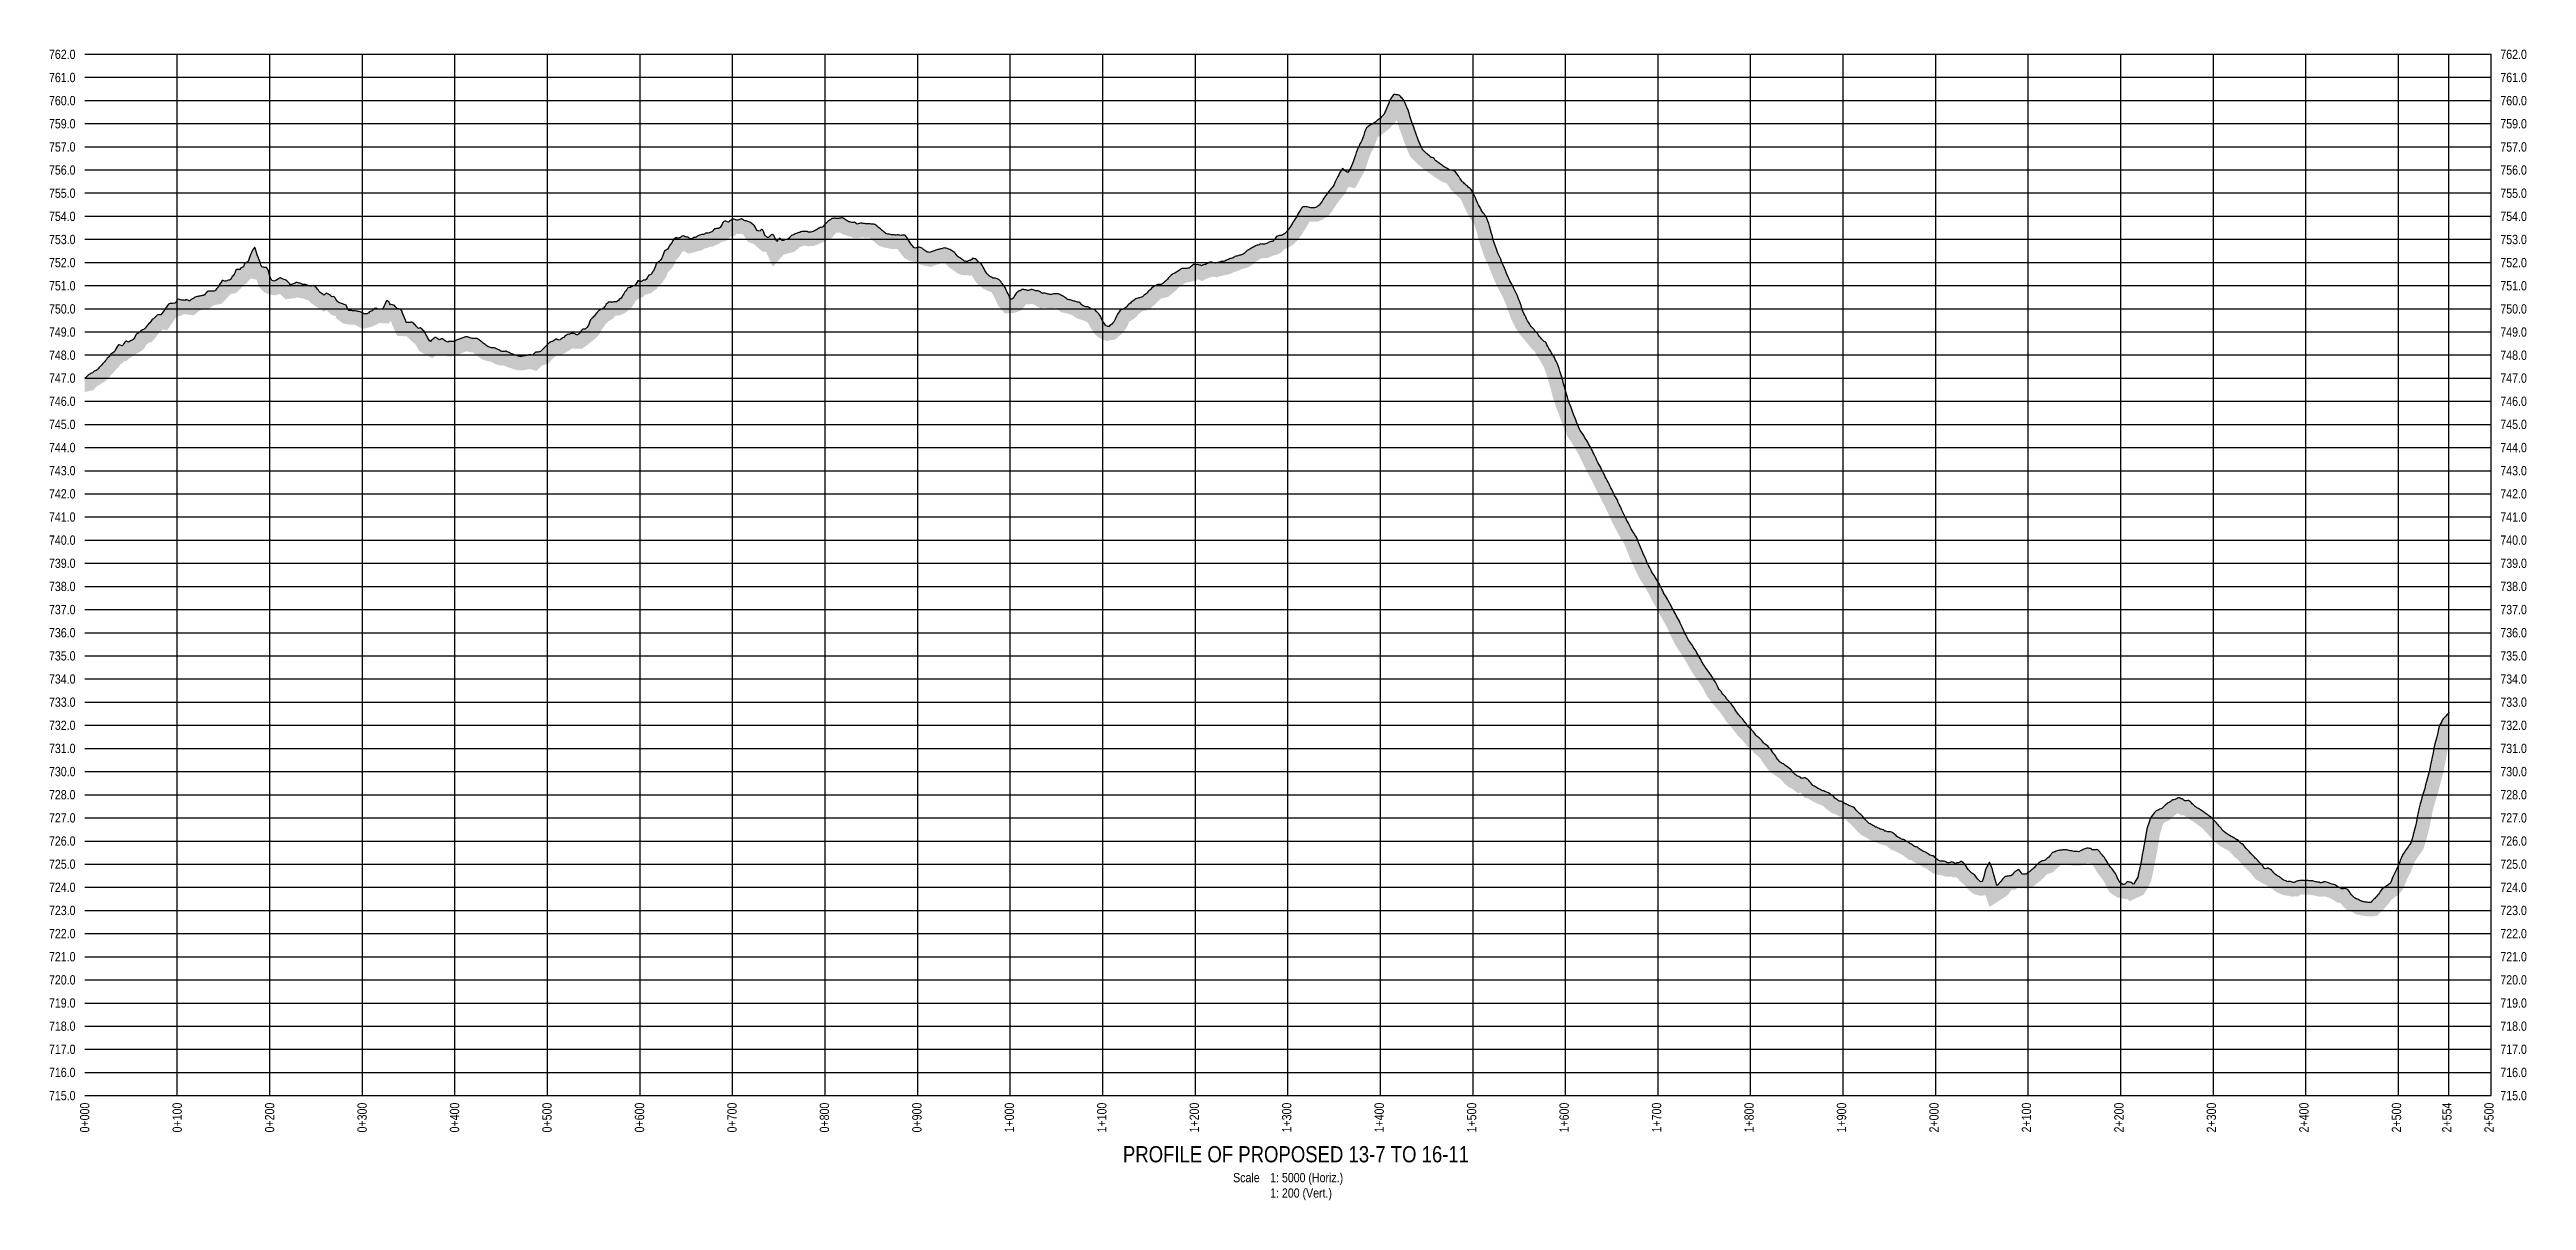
# Model space of a CAD drawing. Extents: x 399452 to 415540, y 6060435 to 6067869.
# Drawn here: x 402153 to 404828, y 6066095 to 6067338 of the extents above; entities that cross this region are included whole.
import ezdxf
from ezdxf.enums import TextEntityAlignment as Align

# ---------------------------------------------------------------- set-up
doc = ezdxf.new("R2010")
doc.units = 0
doc.header["$LTSCALE"] = 5
doc.linetypes.add('foc-TOPO', pattern=[1, 0.2, -0.8])
for name, color, linetype in [('DETAIL-T', 7, 'Continuous'), ('L-DETAIL-T', 3, 'Continuous'), ('P-CROSSINGS-GRID', 8, 'Continuous'), ('P-CROSSINGS-GROUND', 48, 'foc-TOPO'), ('S-T7', 7, 'Continuous')]:
    doc.layers.add(name, color=color, linetype=linetype)
doc.styles.add('140', font='ARIALN.TTF', dxfattribs={"height": 15})
doc.styles.add('80', font='ARIALN.TTF', dxfattribs={"height": 10})
doc.styles.add('80L', font='ARIALN.TTF', dxfattribs={"height": 10})

msp = doc.modelspace()

# ---------------------------------------------------------------- texts
at = {"style": '80'}
for s, p in [('0+000', (402191.044, 6066200.523)), ('0+100', (402290.911, 6066200.523)), ('0+200', (402390.777, 6066200.523)), ('0+300', (402490.644, 6066200.523)), ('0+400', (402590.51, 6066200.523)), ('0+500', (402690.377, 6066200.523)), ('0+600', (402790.244, 6066200.523)), ('0+700', (402890.11, 6066200.523)), ('0+800', (402989.977, 6066200.523)), ('0+900', (403089.843, 6066200.523)), ('1+000', (403189.71, 6066200.523)), ('1+100', (403289.576, 6066200.523)), ('1+200', (403389.443, 6066200.523)), ('1+300', (403489.31, 6066200.523)), ('1+400', (403589.176, 6066200.523)), ('1+500', (403689.043, 6066200.523)), ('1+600', (403788.909, 6066200.523)), ('1+700', (403888.776, 6066200.523)), ('1+800', (403988.643, 6066200.523)), ('1+900', (404088.509, 6066200.523)), ('2+000', (404188.376, 6066200.523)), ('2+100', (404288.242, 6066200.523)), ('2+200', (404388.109, 6066200.523)), ('2+300', (404487.975, 6066200.523)), ('2+400', (404587.935, 6066200.523)), ('2+500', (404687.894, 6066200.523)), ('2+554', (404742.33, 6066200.523)), ('2+500', (404787.853, 6066200.523))]:
    msp.add_text(s, height=9.9867, rotation=90, dxfattribs=at).set_placement(p, align=Align.MIDDLE_RIGHT)
at = {"layer": 'DETAIL-T', "insert": (403431.464, 6066124.601), "char_height": 9.98673, "attachment_point": 1, "style": '80L'}
msp.add_mtext_dynamic_manual_height_columns('Scale^I1: 5000 (Horiz.)\\P^I1: 200 (Vert.)', width=216.70164, gutter_width=44.916, heights=[0], dxfattribs=at)
at = {"layer": 'L-DETAIL-T', "insert": (403499.31, 6066153.607), "char_height": 17.47677, "width": 384.39099, "attachment_point": 2, "rotation": 0, "style": '140'}
msp.add_mtext('PROFILE OF PROPOSED 13-7 TO 16-11', dxfattribs=at)
at = {"layer": 'S-T7', "style": '80'}
for s, p in [('762.0', (402181.135, 6067332.479)), ('762.0', (404828.766, 6067332.479)), ('761.0', (402181.135, 6067307.49)), ('761.0', (404828.766, 6067307.49)), ('760.0', (402181.135, 6067282.5)), ('760.0', (404828.766, 6067282.5)), ('759.0', (402181.135, 6067257.51)), ('759.0', (404828.766, 6067257.51)), ('757.0', (402181.135, 6067232.52)), ('757.0', (404828.766, 6067232.52)), ('756.0', (402181.135, 6067207.53)), ('756.0', (404828.766, 6067207.53)), ('755.0', (402181.135, 6067182.54)), ('755.0', (404828.766, 6067182.54)), ('754.0', (402181.135, 6067157.551)), ('754.0', (404828.766, 6067157.551)), ('753.0', (402181.135, 6067132.561)), ('753.0', (404828.766, 6067132.561)), ('752.0', (402181.135, 6067107.571)), ('752.0', (404828.766, 6067107.571)), ('751.0', (402181.135, 6067082.581)), ('751.0', (404828.766, 6067082.581)), ('750.0', (402181.135, 6067057.591)), ('749.0', (402181.135, 6067032.602)), ('750.0', (404828.766, 6067057.591)), ('749.0', (404828.766, 6067032.602)), ('748.0', (402181.135, 6067007.612)), ('748.0', (404828.766, 6067007.612)), ('747.0', (402181.135, 6066982.865)), ('747.0', (404828.766, 6066982.865)), ('746.0', (402181.135, 6066957.875)), ('746.0', (404828.766, 6066957.875)), ('745.0', (402181.135, 6066932.885)), ('745.0', (404828.766, 6066932.885)), ('744.0', (402181.135, 6066907.895)), ('744.0', (404828.766, 6066907.895)), ('743.0', (402181.135, 6066882.905)), ('743.0', (404828.766, 6066882.905)), ('742.0', (402181.135, 6066857.916)), ('742.0', (404828.766, 6066857.916)), ('741.0', (402181.135, 6066832.926)), ('741.0', (404828.766, 6066832.926)), ('740.0', (402181.135, 6066807.936)), ('740.0', (404828.766, 6066807.936)), ('739.0', (402181.135, 6066782.946)), ('739.0', (404828.766, 6066782.946)), ('738.0', (402181.135, 6066757.956)), ('738.0', (404828.766, 6066757.956)), ('737.0', (402181.135, 6066732.967)), ('737.0', (404828.766, 6066732.967)), ('736.0', (402181.135, 6066707.977)), ('736.0', (404828.766, 6066707.977)), ('735.0', (402181.135, 6066682.987)), ('734.0', (402181.135, 6066657.997)), ('735.0', (404828.766, 6066682.987)), ('734.0', (404828.766, 6066657.997)), ('733.0', (402181.135, 6066633.007)), ('733.0', (404828.766, 6066633.007)), ('732.0', (402181.135, 6066608.018)), ('732.0', (404828.766, 6066608.018)), ('731.0', (402181.135, 6066583.028)), ('731.0', (404828.766, 6066583.028)), ('730.0', (402181.135, 6066558.038)), ('730.0', (404828.766, 6066558.038)), ('728.0', (402181.135, 6066533.048)), ('728.0', (404828.766, 6066533.048)), ('727.0', (402181.135, 6066508.058)), ('727.0', (404828.766, 6066508.058)), ('726.0', (402181.135, 6066483.069)), ('726.0', (404828.766, 6066483.069)), ('725.0', (402181.135, 6066458.079)), ('725.0', (404828.766, 6066458.079)), ('724.0', (402181.135, 6066433.089)), ('724.0', (404828.766, 6066433.089)), ('723.0', (402181.135, 6066408.099)), ('723.0', (404828.766, 6066408.099)), ('722.0', (402181.135, 6066383.109)), ('722.0', (404828.766, 6066383.109)), ('721.0', (402181.135, 6066358.119)), ('721.0', (404828.766, 6066358.119)), ('720.0', (402181.135, 6066333.13)), ('720.0', (404828.766, 6066333.13)), ('719.0', (402181.135, 6066308.14)), ('718.0', (402181.135, 6066283.15)), ('719.0', (404828.766, 6066308.14)), ('718.0', (404828.766, 6066283.15)), ('717.0', (402181.135, 6066258.16)), ('717.0', (404828.766, 6066258.16)), ('716.0', (402181.135, 6066233.17)), ('716.0', (404828.766, 6066233.17)), ('715.0', (402181.135, 6066208.181)), ('715.0', (404828.766, 6066208.181))]:
    msp.add_text(s, height=9.9959, dxfattribs=at).set_placement(p, align=Align.MIDDLE_RIGHT)

# ---------------------------------------------------------------- hatches: boundary and pattern name
at = {"layer": 'P-CROSSINGS-GROUND'}
h = msp.add_hatch(dxfattribs=at)
h.set_pattern_fill('EARTH', color=256, scale=2.49793, angle=45)
h.set_pattern_definition([(45, (8986.34, 3621.403), (0, 22.432050733), [15.86185519, -15.86185519]), (45, (8982.133, 3625.609), (0, 22.432050733), [15.86185519, -15.86185519]), (45, (8977.927, 3629.815), (0, 22.432050733), [15.86185519, -15.86185519]), (135, (8977.927, 3632.619), (-22.432050733, 0), [15.86185519, -15.86185519]), (135, (8982.133, 3636.825), (-22.432050733, 0), [15.86185519, -15.86185519]), (135, (8986.34, 3641.031), (-22.432050733, 0), [15.86185519, -15.86185519])])
h.paths.add_polyline_path([(404744.548, 6066586.444), (404744.548, 6066622.162), (404744.427, 6066621.802), (404743.427, 6066620.113), (404742.427, 6066619.134), (404741.427, 6066618.154), (404740.427, 6066617.174), (404739.427, 6066616.194), (404738.427, 6066614.836), (404737.427, 6066613.419), (404736.427, 6066611.507), (404735.427, 6066609.596), (404734.427, 6066607.684), (404733.427, 6066604.006), (404732.427, 6066599.818), (404731.427, 6066595.63), (404730.427, 6066591.712), (404729.427, 6066587.891), (404728.427, 6066583.36), (404727.427, 6066578.386), (404726.427, 6066573.412), (404725.427, 6066568.439), (404724.427, 6066563.43), (404723.427, 6066558.928), (404722.427, 6066555.095), (404721.427, 6066551.261), (404720.427, 6066547.427), (404719.427, 6066543.642), (404718.427, 6066539.827), (404717.427, 6066536.471), (404716.427, 6066533.115), (404715.427, 6066529.774), (404714.427, 6066526.461), (404713.427, 6066523.022), (404712.427, 6066518.77), (404711.427, 6066513.962), (404710.427, 6066508.96), (404709.427, 6066503.958), (404708.427, 6066498.956), (404707.427, 6066495.136), (404706.427, 6066491.35), (404705.427, 6066487.76), (404704.427, 6066484.452), (404703.427, 6066481.143), (404702.427, 6066479.457), (404701.427, 6066478.148), (404700.427, 6066476.839), (404699.427, 6066475.508), (404698.427, 6066473.924), (404697.427, 6066472.421), (404696.427, 6066470.962), (404695.427, 6066469.503), (404694.575, 6066468.259), (404694.427, 6066467.868), (404693.427, 6066465.351), (404692.427, 6066462.926), (404691.427, 6066460.505), (404690.427, 6066458.083), (404689.427, 6066455.592), (404688.427, 6066453.406), (404687.427, 6066451.402), (404686.427, 6066449.398), (404685.427, 6066447.393), (404684.427, 6066444.96), (404683.427, 6066442.582), (404682.427, 6066440.304), (404681.427, 6066438.026), (404680.427, 6066436.823), (404679.427, 6066436.217), (404678.427, 6066435.432), (404677.427, 6066434.578), (404676.427, 6066433.83), (404675.427, 6066433.161), (404674.427, 6066432.492), (404673.427, 6066432.178), (404672.427, 6066431.369), (404671.427, 6066429.969), (404670.427, 6066428.57), (404669.427, 6066427.171), (404668.427, 6066425.72), (404667.427, 6066424.408), (404666.427, 6066423.303), (404665.427, 6066422.204), (404664.427, 6066421.124), (404663.427, 6066420.121), (404662.427, 6066419.13), (404661.427, 6066418.139), (404660.427, 6066417.13), (404660.013, 6066416.696), (404659.427, 6066416.666), (404658.427, 6066416.837), (404657.427, 6066416.845), (404656.427, 6066416.853), (404655.427, 6066416.933), (404654.427, 6066417.079), (404653.427, 6066417.333), (404652.427, 6066417.564), (404651.427, 6066417.699), (404650.427, 6066417.865), (404649.427, 6066418.297), (404648.427, 6066418.919), (404647.427, 6066419.608), (404646.427, 6066420.267), (404645.427, 6066420.328), (404644.427, 6066420.75), (404643.427, 6066421.171), (404642.427, 6066421.593), (404641.427, 6066422.625), (404640.427, 6066423.797), (404639.427, 6066424.968), (404638.427, 6066426.302), (404637.427, 6066427.784), (404636.427, 6066429.258), (404635.427, 6066430.732), (404634.427, 6066431.192), (404633.427, 6066431.505), (404632.427, 6066431.791), (404631.427, 6066431.793), (404630.427, 6066431.568), (404629.427, 6066431.472), (404628.427, 6066431.491), (404627.427, 6066432.097), (404626.427, 6066432.703), (404625.427, 6066433.384), (404624.427, 6066433.964), (404623.427, 6066434.479), (404622.427, 6066434.995), (404621.427, 6066435.754), (404620.427, 6066435.993), (404619.427, 6066436.235), (404618.427, 6066436.566), (404617.427, 6066436.775), (404616.427, 6066437.102), (404615.427, 6066437.428), (404614.427, 6066437.768), (404613.427, 6066438.175), (404612.427, 6066438.624), (404611.427, 6066439.074), (404610.427, 6066439.087), (404609.427, 6066438.872), (404608.427, 6066438.413), (404607.427, 6066438.104), (404606.427, 6066437.954), (404605.427, 6066438.034), (404604.427, 6066438.48), (404603.427, 6066438.62), (404602.427, 6066438.761), (404601.427, 6066438.912), (404600.427, 6066439.159), (404599.427, 6066439.451), (404598.427, 6066439.744), (404597.427, 6066439.994), (404596.427, 6066439.993), (404595.427, 6066439.963), (404594.427, 6066439.932), (404593.427, 6066440.165), (404592.427, 6066440.262), (404591.427, 6066440.36), (404590.427, 6066440.331), (404589.427, 6066440.061), (404588.427, 6066440.269), (404587.427, 6066440.477), (404586.427, 6066440.54), (404585.427, 6066440.571), (404584.427, 6066440.422), (404583.427, 6066440.275), (404582.427, 6066440.131), (404581.427, 6066439.987), (404580.427, 6066439.771), (404579.427, 6066439.239), (404578.427, 6066438.702), (404577.427, 6066438.164), (404576.427, 6066438.142), (404575.427, 6066438.456), (404574.427, 6066438.833), (404573.427, 6066439.272), (404572.427, 6066439.288), (404571.427, 6066439.224), (404570.427, 6066439.16), (404569.427, 6066439.391), (404568.427, 6066439.89), (404567.427, 6066440.37), (404566.427, 6066440.796), (404565.427, 6066441.223), (404564.427, 6066442.029), (404563.427, 6066442.988), (404562.427, 6066443.697), (404561.427, 6066444.338), (404560.427, 6066444.792), (404559.427, 6066445.294), (404558.427, 6066446.077), (404557.427, 6066446.86), (404556.427, 6066447.477), (404555.427, 6066448.723), (404554.427, 6066450.041), (404553.427, 6066451.359), (404552.427, 6066452.275), (404551.427, 6066452.725), (404550.427, 6066453.174), (404549.427, 6066453.629), (404548.427, 6066453.76), (404547.427, 6066453.334), (404546.427, 6066452.909), (404545.427, 6066453.506), (404544.427, 6066454.834), (404543.427, 6066456.232), (404542.427, 6066457.567), (404541.427, 6066458.576), (404540.427, 6066459.567), (404539.427, 6066460.519), (404538.427, 6066461.565), (404537.427, 6066462.648), (404536.427, 6066463.685), (404535.427, 6066464.601), (404534.427, 6066465.558), (404533.427, 6066466.515), (404532.427, 6066467.608), (404531.427, 6066468.756), (404530.427, 6066469.803), (404529.427, 6066471.035), (404528.427, 6066472.146), (404527.427, 6066473.131), (404526.427, 6066474.116), (404525.427, 6066475.101), (404524.427, 6066476.358), (404523.427, 6066477.854), (404522.427, 6066479.349), (404521.427, 6066480.04), (404520.427, 6066480.019), (404519.427, 6066481.203), (404518.427, 6066482.377), (404517.427, 6066483.272), (404516.427, 6066484.167), (404515.427, 6066484.47), (404514.427, 6066485.063), (404513.427, 6066485.836), (404512.427, 6066486.608), (404511.427, 6066486.992), (404510.427, 6066487.518), (404509.427, 6066488.044), (404508.427, 6066488.57), (404507.427, 6066489.149), (404506.427, 6066489.742), (404505.427, 6066490.334), (404504.427, 6066491.068), (404503.427, 6066491.865), (404502.427, 6066492.581), (404501.427, 6066493.298), (404500.427, 6066494.425), (404499.427, 6066495.593), (404498.427, 6066496.76), (404497.427, 6066497.98), (404496.427, 6066499.263), (404495.427, 6066500.475), (404494.427, 6066501.633), (404493.427, 6066502.637), (404492.427, 6066503.642), (404491.427, 6066504.74), (404490.427, 6066505.873), (404489.427, 6066506.971), (404488.427, 6066508.068), (404487.427, 6066509.073), (404486.427, 6066509.697), (404485.427, 6066510.275), (404484.427, 6066510.801), (404483.427, 6066511.542), (404482.427, 6066512.336), (404481.427, 6066513.129), (404480.427, 6066513.911), (404479.427, 6066514.65), (404478.427, 6066515.37), (404477.427, 6066516.089), (404476.427, 6066516.72), (404475.427, 6066517.319), (404474.427, 6066517.875), (404473.427, 6066518.447), (404472.427, 6066519.042), (404471.427, 6066519.641), (404470.427, 6066520.255), (404469.427, 6066521.277), (404468.427, 6066522.317), (404467.427, 6066523.37), (404466.427, 6066524.376), (404465.427, 6066525.251), (404464.427, 6066526.125), (404463.427, 6066526.931), (404462.427, 6066526.775), (404461.427, 6066526.618), (404460.427, 6066526.462), (404459.427, 6066526.32), (404458.427, 6066527.103), (404457.427, 6066527.892), (404456.427, 6066528.545), (404455.427, 6066528.668), (404454.427, 6066529.149), (404453.427, 6066529.657), (404452.58, 6066529.854), (404452.427, 6066529.766), (404451.427, 6066529.189), (404450.427, 6066528.623), (404449.427, 6066528.155), (404448.427, 6066527.718), (404447.427, 6066527.667), (404446.427, 6066527.587), (404445.427, 6066526.845), (404444.427, 6066526.102), (404443.427, 6066525.375), (404442.427, 6066524.771), (404441.427, 6066524.114), (404440.427, 6066523.456), (404439.427, 6066522.798), (404438.427, 6066522.058), (404437.427, 6066521.036), (404436.427, 6066520.076), (404435.427, 6066519.126), (404434.427, 6066518.175), (404433.427, 6066517.689), (404432.427, 6066517.294), (404431.427, 6066516.898), (404430.427, 6066516.503), (404429.427, 6066516.061), (404428.427, 6066515.509), (404427.427, 6066514.622), (404426.427, 6066513.734), (404425.427, 6066512.413), (404424.427, 6066510.917), (404423.427, 6066509.46), (404422.427, 6066508.109), (404421.427, 6066505.608), (404420.427, 6066502.488), (404419.427, 6066499.367), (404418.427, 6066496.307), (404417.427, 6066491.49), (404416.427, 6066485.322), (404415.427, 6066479.153), (404414.427, 6066473.188), (404413.427, 6066467.999), (404412.427, 6066462.923), (404411.427, 6066457.847), (404410.427, 6066452.771), (404409.427, 6066447.858), (404408.427, 6066444.166), (404407.427, 6066442.217), (404406.427, 6066440.269), (404405.427, 6066438.456), (404404.427, 6066436.858), (404403.427, 6066436.383), (404402.427, 6066437.55), (404401.427, 6066438.376), (404400.427, 6066438.496), (404399.427, 6066438.616), (404398.427, 6066438.858), (404397.427, 6066438.943), (404396.427, 6066438.14), (404395.427, 6066437.337), (404394.427, 6066436.535), (404393.427, 6066435.952), (404392.427, 6066436.173), (404391.427, 6066436.754), (404390.427, 6066437.372), (404389.427, 6066438.084), (404388.427, 6066439.76), (404387.427, 6066441.749), (404386.427, 6066443.737), (404385.427, 6066445.732), (404384.427, 6066447.824), (404383.427, 6066449.46), (404382.427, 6066450.726), (404381.427, 6066451.992), (404380.427, 6066453.246), (404379.427, 6066454.499), (404378.427, 6066455.744), (404377.427, 6066456.984), (404376.427, 6066458.73), (404375.427, 6066460.512), (404374.427, 6066462.293), (404373.427, 6066463.827), (404372.427, 6066465.118), (404371.427, 6066466.396), (404370.427, 6066467.673), (404369.427, 6066468.952), (404368.427, 6066470.088), (404367.427, 6066471.263), (404366.427, 6066472.437), (404365.427, 6066473.611), (404364.427, 6066473.778), (404363.427, 6066473.644), (404362.427, 6066473.534), (404361.427, 6066473.424), (404360.427, 6066473.509), (404359.427, 6066473.689), (404358.427, 6066474.207), (404357.427, 6066474.845), (404356.427, 6066475.134), (404355.427, 6066475.2), (404354.427, 6066475.266), (404353.427, 6066475.257), (404352.427, 6066475.025), (404351.427, 6066474.624), (404350.427, 6066474.223), (404349.427, 6066473.822), (404348.427, 6066473.294), (404347.427, 6066472.741), (404346.427, 6066472.301), (404345.427, 6066471.862), (404344.427, 6066471.542), (404343.427, 6066471.624), (404342.427, 6066471.748), (404341.427, 6066471.873), (404340.427, 6066471.889), (404339.427, 6066471.703), (404338.427, 6066471.96), (404337.427, 6066472.276), (404336.427, 6066472.529), (404335.427, 6066472.625), (404334.427, 6066472.72), (404333.427, 6066473.02), (404332.427, 6066473.295), (404331.427, 6066473.42), (404330.427, 6066473.544), (404329.427, 6066473.668), (404328.427, 6066473.648), (404327.427, 6066473.49), (404326.427, 6066473.332), (404325.427, 6066473.173), (404324.427, 6066473.082), (404323.427, 6066472.883), (404322.427, 6066472.683), (404321.427, 6066472.484), (404320.427, 6066472.269), (404319.427, 6066471.495), (404318.427, 6066471.253), (404317.427, 6066471.011), (404316.427, 6066470.769), (404315.427, 6066469.552), (404314.427, 6066468.291), (404313.427, 6066466.985), (404312.427, 6066465.678), (404311.427, 6066464.87), (404310.427, 6066464.121), (404309.427, 6066463.336), (404308.427, 6066462.248), (404307.427, 6066461.897), (404306.427, 6066461.698), (404305.427, 6066461.498), (404304.427, 6066461.253), (404303.427, 6066460.655), (404302.427, 6066460.025), (404301.427, 6066459.271), (404300.427, 6066458.516), (404299.427, 6066457.505), (404298.427, 6066456.384), (404297.427, 6066455.264), (404296.427, 6066454.143), (404295.427, 6066453.262), (404294.427, 6066452.475), (404293.427, 6066451.534), (404292.427, 6066450.592), (404291.427, 6066449.865), (404290.427, 6066449.3), (404289.427, 6066448.615), (404288.427, 6066447.573), (404287.427, 6066447.08), (404286.427, 6066447.127), (404285.427, 6066447.173), (404284.427, 6066447.145), (404283.427, 6066447.645), (404282.427, 6066449.05), (404281.427, 6066450.455), (404280.427, 6066451.86), (404279.427, 6066452.431), (404278.427, 6066451.656), (404277.427, 6066450.881), (404276.427, 6066450.106), (404275.427, 6066449.269), (404274.427, 6066448.288), (404273.427, 6066447.295), (404272.427, 6066446.303), (404271.427, 6066445.567), (404270.427, 6066445.622), (404269.427, 6066445.527), (404268.427, 6066445.205), (404267.427, 6066444.964), (404267.097, 6066445.009), (404266.427, 6066444.852), (404265.427, 6066444.629), (404264.427, 6066444.153), (404263.427, 6066442.959), (404262.427, 6066441.765), (404261.427, 6066440.599), (404260.427, 6066439.445), (404259.427, 6066438.294), (404258.427, 6066437.058), (404257.427, 6066435.606), (404256.427, 6066434.956), (404255.427, 6066437.94), (404254.427, 6066441.628), (404253.427, 6066445.427), (404252.427, 6066449.208), (404251.427, 6066452.41), (404250.427, 6066455.072), (404249.427, 6066457.733), (404248.427, 6066460.244), (404247.427, 6066458.563), (404246.427, 6066456.89), (404245.427, 6066455.216), (404244.427, 6066453.179), (404243.427, 6066449.467), (404242.427, 6066445.704), (404241.427, 6066442.092), (404240.427, 6066439.176), (404239.427, 6066439.106), (404238.427, 6066439.372), (404237.427, 6066440.101), (404236.427, 6066440.978), (404235.427, 6066442.263), (404234.427, 6066443.584), (404233.427, 6066444.803), (404232.427, 6066446.022), (404231.427, 6066447.015), (404230.427, 6066447.734), (404229.427, 6066448.433), (404228.427, 6066449.132), (404227.427, 6066450.019), (404226.427, 6066451.174), (404225.427, 6066452.278), (404224.427, 6066453.444), (404223.427, 6066455.201), (404222.427, 6066456.815), (404221.427, 6066458.43), (404220.427, 6066459.329), (404219.427, 6066459.975), (404218.427, 6066460.736), (404217.427, 6066461.145), (404216.427, 6066460.357), (404215.427, 6066459.821), (404214.427, 6066459.574), (404213.427, 6066459.316), (404212.427, 6066459.054), (404211.427, 6066458.951), (404210.427, 6066459.245), (404209.427, 6066459.782), (404208.427, 6066460.319), (404207.427, 6066460.634), (404206.427, 6066460.24), (404205.427, 6066459.846), (404204.427, 6066459.558), (404203.427, 6066459.618), (404202.427, 6066460.018), (404201.427, 6066460.417), (404200.427, 6066460.842), (404199.427, 6066461.347), (404198.427, 6066461.359), (404197.427, 6066461.372), (404196.427, 6066461.355), (404195.427, 6066461.363), (404194.427, 6066461.689), (404193.427, 6066462.116), (404192.427, 6066462.809), (404191.427, 6066463.51), (404190.427, 6066464.439), (404189.427, 6066465.314), (404188.427, 6066466.18), (404187.427, 6066467.046), (404186.427, 6066467.087), (404185.427, 6066467.494), (404184.427, 6066467.9), (404183.427, 6066468.232), (404182.427, 6066468.854), (404181.427, 6066469.516), (404180.427, 6066470.178), (404179.427, 6066470.915), (404178.427, 6066471.362), (404177.427, 6066471.734), (404176.427, 6066472.131), (404175.427, 6066472.647), (404174.427, 6066473.236), (404173.427, 6066473.849), (404172.427, 6066474.712), (404171.427, 6066475.659), (404170.427, 6066476.285), (404169.427, 6066476.654), (404168.427, 6066476.812), (404167.427, 6066476.969), (404166.427, 6066477.757), (404165.427, 6066478.507), (404164.427, 6066479.211), (404163.427, 6066479.915), (404162.427, 6066480.549), (404161.427, 6066481.117), (404160.427, 6066481.684), (404159.427, 6066482.244), (404158.427, 6066482.819), (404157.427, 6066483.541), (404156.427, 6066484.264), (404155.427, 6066484.591), (404154.427, 6066484.816), (404153.427, 6066485.225), (404152.427, 6066485.673), (404151.427, 6066486.255), (404150.427, 6066486.746), (404149.427, 6066487.044), (404148.427, 6066487.872), (404147.427, 6066488.835), (404146.427, 6066489.838), (404145.427, 6066490.808), (404144.427, 6066491.516), (404143.427, 6066492.225), (404142.427, 6066492.766), (404141.427, 6066492.877), (404140.427, 6066492.862), (404139.427, 6066492.809), (404138.427, 6066493.025), (404137.427, 6066493.284), (404136.427, 6066493.544), (404135.427, 6066493.855), (404134.427, 6066494.557), (404133.427, 6066495.093), (404132.427, 6066495.628), (404131.427, 6066495.846), (404130.427, 6066495.923), (404129.427, 6066496.431), (404128.427, 6066496.948), (404127.427, 6066497.443), (404126.427, 6066497.938), (404125.427, 6066498.09), (404125.045, 6066498.258), (404124.427, 6066498.653), (404123.427, 6066499.291), (404122.427, 6066499.93), (404121.427, 6066500.402), (404120.427, 6066500.866), (404119.427, 6066501.443), (404118.427, 6066502.02), (404117.427, 6066502.906), (404116.427, 6066503.872), (404115.427, 6066504.9), (404114.427, 6066506.014), (404113.427, 6066507.161), (404112.427, 6066508.319), (404111.427, 6066509.478), (404110.427, 6066510.623), (404109.427, 6066511.559), (404108.427, 6066512.409), (404107.427, 6066513.258), (404106.427, 6066514.108), (404105.427, 6066515.179), (404104.427, 6066516.405), (404103.427, 6066517.623), (404102.427, 6066518.841), (404101.427, 6066519.531), (404100.427, 6066519.902), (404099.427, 6066520.272), (404098.427, 6066520.643), (404097.427, 6066521.035), (404096.427, 6066521.495), (404095.427, 6066522.05), (404094.427, 6066522.605), (404093.427, 6066523.036), (404092.427, 6066523.353), (404091.427, 6066523.943), (404090.427, 6066524.717), (404089.427, 6066525.311), (404088.427, 6066525.705), (404087.427, 6066526.1), (404086.427, 6066526.179), (404085.427, 6066526.499), (404084.427, 6066527.222), (404083.427, 6066527.945), (404082.427, 6066528.671), (404081.427, 6066529.496), (404080.427, 6066530.406), (404079.427, 6066531.315), (404078.427, 6066532.225), (404077.427, 6066533.032), (404076.427, 6066533.666), (404075.427, 6066534.299), (404074.427, 6066534.933), (404073.427, 6066535.391), (404072.427, 6066535.678), (404071.427, 6066536.175), (404070.427, 6066536.672), (404069.427, 6066537.079), (404068.427, 6066537.212), (404067.427, 6066537.602), (404066.427, 6066538.064), (404065.427, 6066538.562), (404064.427, 6066539.194), (404063.427, 6066539.824), (404062.427, 6066540.29), (404061.427, 6066540.796), (404060.427, 6066541.507), (404059.427, 6066542.219), (404058.427, 6066542.78), (404057.427, 6066543.039), (404056.427, 6066544.38), (404055.427, 6066545.72), (404054.427, 6066547.06), (404053.427, 6066548.184), (404052.427, 6066548.983), (404051.427, 6066549.783), (404050.427, 6066550.515), (404049.427, 6066551.214), (404048.427, 6066551.238), (404047.427, 6066551.045), (404046.427, 6066550.852), (404045.427, 6066550.659), (404044.427, 6066551.467), (404043.427, 6066552.02), (404042.427, 6066552.563), (404041.427, 6066553.105), (404040.427, 6066553.549), (404039.427, 6066554.071), (404038.427, 6066554.934), (404037.427, 6066555.798), (404036.427, 6066557.02), (404035.427, 6066558.287), (404034.427, 6066559.456), (404033.427, 6066560.501), (404032.427, 6066561.306), (404031.427, 6066562.066), (404030.427, 6066562.825), (404029.427, 6066563.622), (404028.427, 6066564.305), (404027.427, 6066564.955), (404026.427, 6066565.604), (404025.427, 6066566.254), (404024.427, 6066566.881), (404023.427, 6066567.604), (404022.427, 6066568.345), (404021.427, 6066569.086), (404020.427, 6066570.233), (404019.427, 6066571.548), (404018.427, 6066572.862), (404017.427, 6066574.636), (404016.427, 6066575.934), (404015.427, 6066577.097), (404014.427, 6066578.673), (404013.427, 6066580.248), (404012.427, 6066581.538), (404011.427, 6066582.65), (404010.427, 6066583.843), (404009.427, 6066585.085), (404008.427, 6066586.017), (404007.427, 6066586.716), (404006.427, 6066587.415), (404005.427, 6066588.152), (404004.427, 6066589.122), (404003.427, 6066590.296), (404002.427, 6066591.469), (404001.427, 6066592.656), (404000.427, 6066593.705), (403999.427, 6066594.481), (403998.427, 6066595.257), (403997.427, 6066596.035), (403996.427, 6066597.04), (403995.427, 6066598.318), (403994.427, 6066599.596), (403993.427, 6066600.875), (403992.427, 6066602.04), (403991.427, 6066603.045), (403990.427, 6066604.061), (403989.427, 6066605.076), (403988.427, 6066606.116), (403987.427, 6066607.202), (403986.427, 6066608.474), (403985.427, 6066609.79), (403984.427, 6066611.118), (403983.427, 6066612.474), (403982.427, 6066613.82), (403981.427, 6066614.97), (403980.427, 6066616.118), (403979.427, 6066617.264), (403978.427, 6066618.41), (403977.427, 6066619.504), (403976.427, 6066620.594), (403975.427, 6066622.161), (403974.427, 6066623.728), (403973.427, 6066625.295), (403972.427, 6066626.764), (403971.427, 6066628.233), (403970.427, 6066629.681), (403969.427, 6066631.025), (403968.427, 6066632.346), (403967.427, 6066633.452), (403966.427, 6066634.543), (403965.427, 6066635.633), (403964.427, 6066636.751), (403963.427, 6066638.219), (403962.427, 6066639.292), (403961.427, 6066640.361), (403960.427, 6066641.444), (403959.427, 6066642.94), (403958.427, 6066644.356), (403957.427, 6066645.501), (403956.427, 6066646.646), (403955.427, 6066648.506), (403954.427, 6066650.376), (403953.427, 6066652.363), (403952.427, 6066654.482), (403951.427, 6066656.103), (403950.427, 6066657.691), (403949.558, 6066659.072), (403949.427, 6066659.284), (403948.427, 6066660.84), (403947.427, 6066662.336), (403946.427, 6066663.768), (403945.427, 6066665.172), (403944.427, 6066666.576), (403943.427, 6066667.959), (403942.427, 6066669.326), (403941.427, 6066670.766), (403940.427, 6066672.251), (403939.427, 6066673.819), (403938.427, 6066675.611), (403937.427, 6066677.404), (403936.427, 6066679.196), (403935.427, 6066680.976), (403934.427, 6066682.711), (403933.427, 6066684.445), (403932.427, 6066686.179), (403931.427, 6066687.913), (403930.427, 6066689.528), (403929.427, 6066691.096), (403928.427, 6066692.663), (403927.427, 6066694.134), (403926.427, 6066695.592), (403925.427, 6066697.057), (403924.427, 6066698.516), (403923.427, 6066699.93), (403922.427, 6066701.454), (403921.427, 6066703.572), (403920.427, 6066705.508), (403919.427, 6066707.437), (403918.427, 6066709.365), (403917.427, 6066711.609), (403916.427, 6066713.896), (403915.427, 6066716.182), (403914.427, 6066718.448), (403913.427, 6066720.465), (403912.427, 6066722.259), (403911.427, 6066724.005), (403910.427, 6066725.752), (403909.427, 6066727.552), (403908.427, 6066729.463), (403907.427, 6066731.371), (403906.427, 6066733.263), (403905.427, 6066735.153), (403904.427, 6066737.026), (403903.427, 6066738.899), (403902.427, 6066740.772), (403901.427, 6066742.573), (403900.427, 6066744.316), (403899.427, 6066745.984), (403898.427, 6066747.653), (403897.427, 6066749.321), (403896.427, 6066751.146), (403895.427, 6066753.134), (403894.427, 6066755.123), (403893.427, 6066757.172), (403892.427, 6066759.218), (403891.427, 6066760.928), (403890.427, 6066762.648), (403889.427, 6066764.4), (403888.427, 6066766.151), (403887.427, 6066767.783), (403886.427, 6066769.301), (403885.427, 6066770.723), (403884.427, 6066772.145), (403883.427, 6066773.942), (403882.427, 6066775.935), (403881.427, 6066777.927), (403880.427, 6066779.919), (403879.427, 6066781.948), (403878.427, 6066784.279), (403877.427, 6066786.62), (403876.427, 6066788.961), (403875.427, 6066791.266), (403874.427, 6066793.252), (403873.427, 6066795.237), (403872.427, 6066797.701), (403871.427, 6066800.33), (403870.427, 6066802.902), (403869.427, 6066805.462), (403868.427, 6066808.021), (403867.427, 6066810.419), (403866.427, 6066812.186), (403865.427, 6066813.655), (403864.427, 6066815.151), (403863.427, 6066816.647), (403862.427, 6066818.273), (403861.427, 6066820.249), (403860.427, 6066822.225), (403859.427, 6066824.201), (403858.427, 6066826.209), (403857.427, 6066828.033), (403856.427, 6066829.857), (403855.427, 6066831.683), (403854.776, 6066832.872), (403854.427, 6066833.627), (403853.427, 6066835.792), (403852.427, 6066837.992), (403851.427, 6066840.202), (403850.427, 6066842.412), (403849.427, 6066844.5), (403848.427, 6066846.537), (403847.427, 6066848.721), (403846.427, 6066851.097), (403845.427, 6066852.95), (403844.427, 6066854.532), (403843.427, 6066856.284), (403842.427, 6066858.518), (403841.427, 6066860.598), (403840.427, 6066862.582), (403839.427, 6066864.565), (403838.427, 6066866.4), (403837.427, 6066868.305), (403836.427, 6066870.375), (403835.427, 6066872.445), (403834.427, 6066874.515), (403833.427, 6066876.448), (403832.427, 6066878.384), (403831.427, 6066880.399), (403830.427, 6066882.414), (403829.427, 6066884.351), (403828.427, 6066886.176), (403827.427, 6066888.001), (403826.427, 6066889.825), (403825.427, 6066891.725), (403824.427, 6066893.766), (403823.427, 6066895.965), (403822.427, 6066898.163), (403821.427, 6066900.272), (403820.427, 6066902.244), (403819.427, 6066904.237), (403818.427, 6066906.255), (403817.427, 6066908.194), (403816.427, 6066909.986), (403815.427, 6066911.777), (403814.427, 6066913.751), (403813.427, 6066915.627), (403812.427, 6066917.093), (403811.427, 6066918.559), (403810.427, 6066920.026), (403809.427, 6066921.895), (403808.427, 6066923.321), (403807.427, 6066924.746), (403806.427, 6066926.172), (403805.427, 6066927.888), (403804.427, 6066930.37), (403803.427, 6066932.852), (403802.427, 6066935.335), (403801.427, 6066937.943), (403800.427, 6066940.483), (403799.427, 6066943.024), (403798.427, 6066945.716), (403797.427, 6066948.885), (403796.427, 6066951.199), (403795.427, 6066953.514), (403794.427, 6066956.331), (403793.427, 6066959.376), (403792.427, 6066962.39), (403791.427, 6066965.564), (403790.427, 6066969.52), (403789.427, 6066973.457), (403788.427, 6066976.799), (403787.427, 6066980.25), (403786.427, 6066983.76), (403785.427, 6066987.27), (403784.427, 6066990.39), (403783.427, 6066993.251), (403782.427, 6066996.113), (403781.427, 6066998.975), (403780.427, 6067001.339), (403779.427, 6067003.1), (403778.427, 6067004.946), (403777.427, 6067006.887), (403776.427, 6067008.398), (403775.427, 6067010.09), (403774.427, 6067011.781), (403773.427, 6067013.472), (403772.427, 6067014.829), (403771.427, 6067016.841), (403770.427, 6067018.972), (403769.427, 6067021.103), (403768.427, 6067021.887), (403767.427, 6067022.395), (403766.427, 6067023.341), (403765.427, 6067024.287), (403764.427, 6067025.436), (403763.427, 6067026.65), (403762.427, 6067027.941), (403761.427, 6067029.387), (403760.427, 6067030.563), (403759.427, 6067031.633), (403758.427, 6067032.704), (403757.427, 6067034.013), (403756.427, 6067035.268), (403755.427, 6067036.412), (403754.427, 6067037.555), (403753.427, 6067038.698), (403752.427, 6067040.085), (403751.427, 6067041.613), (403750.427, 6067043.14), (403749.427, 6067044.667), (403748.427, 6067046.849), (403747.427, 6067048.82), (403746.427, 6067050.79), (403745.427, 6067052.761), (403744.427, 6067055.237), (403743.427, 6067058.17), (403742.427, 6067061.156), (403741.427, 6067064.141), (403740.427, 6067066.871), (403739.427, 6067069.337), (403738.427, 6067071.7), (403737.427, 6067073.972), (403736.427, 6067076.146), (403735.427, 6067078.201), (403734.427, 6067080.255), (403733.427, 6067082.248), (403732.427, 6067084.165), (403731.427, 6067085.995), (403730.427, 6067087.826), (403729.427, 6067089.661), (403728.427, 6067091.913), (403727.427, 6067094.32), (403726.427, 6067096.726), (403725.427, 6067099.132), (403724.427, 6067101.53), (403723.427, 6067103.965), (403722.427, 6067106.4), (403721.427, 6067108.836), (403720.427, 6067111.182), (403719.427, 6067113.331), (403718.427, 6067115.527), (403717.427, 6067117.723), (403716.427, 6067120.094), (403715.427, 6067123.071), (403714.427, 6067126.068), (403713.427, 6067129.072), (403712.427, 6067132.162), (403711.427, 6067135.649), (403710.427, 6067139.135), (403709.427, 6067143.08), (403708.427, 6067146.88), (403707.427, 6067149.66), (403706.427, 6067152.44), (403705.427, 6067155.193), (403704.427, 6067157.723), (403703.427, 6067158.959), (403702.427, 6067160.196), (403701.427, 6067161.433), (403700.427, 6067162.803), (403699.427, 6067164.62), (403698.427, 6067166.437), (403697.427, 6067168.25), (403696.427, 6067170.063), (403695.427, 6067172.192), (403694.427, 6067174.504), (403693.427, 6067176.816), (403692.427, 6067179.128), (403691.427, 6067181.168), (403690.427, 6067182.954), (403689.427, 6067184.724), (403688.427, 6067186.493), (403688.161, 6067186.932), (403687.427, 6067187.47), (403686.427, 6067188.212), (403685.427, 6067189.114), (403684.427, 6067190.016), (403683.427, 6067190.886), (403682.427, 6067191.805), (403681.427, 6067192.711), (403680.427, 6067193.617), (403679.427, 6067194.523), (403678.427, 6067195.537), (403677.427, 6067197.261), (403676.427, 6067198.857), (403675.427, 6067200.317), (403674.427, 6067201.778), (403673.427, 6067203.193), (403672.427, 6067204.453), (403671.427, 6067205.713), (403670.943, 6067206.324), (403670.427, 6067206.487), (403669.427, 6067206.732), (403668.427, 6067206.962), (403667.427, 6067207.224), (403666.427, 6067207.51), (403665.427, 6067207.796), (403664.427, 6067208.261), (403663.427, 6067208.765), (403662.427, 6067209.27), (403661.427, 6067209.775), (403660.427, 6067210.429), (403659.427, 6067211.083), (403658.427, 6067211.735), (403657.427, 6067212.387), (403656.427, 6067213.058), (403655.427, 6067213.789), (403654.427, 6067214.516), (403653.427, 6067215.246), (403652.427, 6067215.976), (403651.427, 6067216.706), (403650.427, 6067217.435), (403649.427, 6067218.651), (403648.427, 6067220.025), (403647.427, 6067220.65), (403646.427, 6067220.939), (403645.427, 6067221.229), (403644.427, 6067221.965), (403643.427, 6067222.863), (403642.427, 6067223.761), (403641.427, 6067224.642), (403640.427, 6067225.305), (403639.427, 6067226.239), (403638.427, 6067227.282), (403637.427, 6067228.324), (403636.427, 6067229.367), (403635.427, 6067230.459), (403634.427, 6067232.524), (403633.427, 6067235.091), (403632.427, 6067237.657), (403631.427, 6067240.031), (403630.427, 6067242.336), (403629.427, 6067245.234), (403628.427, 6067248.417), (403627.427, 6067251.141), (403626.427, 6067253.772), (403625.427, 6067256.402), (403624.427, 6067259.375), (403623.427, 6067262.528), (403622.427, 6067265.68), (403621.427, 6067268.861), (403620.427, 6067272.153), (403619.427, 6067274.708), (403618.427, 6067276.843), (403617.427, 6067278.978), (403616.427, 6067281.112), (403615.427, 6067283.247), (403614.427, 6067284.643), (403613.427, 6067285.601), (403612.427, 6067286.559), (403611.427, 6067287.518), (403610.427, 6067288.476), (403609.427, 6067288.799), (403608.427, 6067288.692), (403607.427, 6067288.875), (403606.427, 6067289.069), (403605.427, 6067289.262), (403604.427, 6067288.552), (403603.427, 6067287.178), (403602.427, 6067285.804), (403601.427, 6067284.203), (403600.427, 6067282.175), (403599.427, 6067279.855), (403598.427, 6067277.304), (403597.427, 6067274.753), (403596.427, 6067272.201), (403595.427, 6067269.65), (403594.427, 6067267.881), (403593.427, 6067266.829), (403592.427, 6067265.767), (403591.427, 6067264.705), (403590.427, 6067263.643), (403589.427, 6067262.788), (403588.427, 6067262.106), (403587.427, 6067261.259), (403586.427, 6067260.412), (403585.427, 6067259.565), (403584.427, 6067258.805), (403583.427, 6067258.133), (403582.427, 6067257.461), (403581.427, 6067256.961), (403580.427, 6067256.641), (403579.427, 6067256.103), (403578.427, 6067255.326), (403577.427, 6067254.548), (403576.427, 6067253.77), (403575.427, 6067252.992), (403574.427, 6067251.047), (403573.427, 6067248.118), (403572.427, 6067245.256), (403571.427, 6067242.394), (403570.427, 6067239.532), (403569.427, 6067237.329), (403568.427, 6067235.767), (403567.427, 6067233.568), (403566.427, 6067231.369), (403565.427, 6067229.17), (403564.427, 6067226.635), (403563.427, 6067223.631), (403562.427, 6067220.627), (403561.427, 6067217.649), (403560.427, 6067214.687), (403559.427, 6067212.174), (403558.427, 6067210.342), (403557.427, 6067208.51), (403556.427, 6067206.678), (403555.427, 6067204.854), (403554.427, 6067205.058), (403553.427, 6067205.941), (403552.427, 6067206.847), (403551.427, 6067207.786), (403550.427, 6067208.725), (403549.427, 6067209.044), (403548.427, 6067207.851), (403547.427, 6067206.023), (403546.427, 6067204.196), (403545.427, 6067202.368), (403544.427, 6067200.45), (403543.427, 6067198.356), (403542.427, 6067196.263), (403541.427, 6067194.078), (403540.427, 6067191.866), (403539.427, 6067189.99), (403538.427, 6067188.835), (403537.427, 6067187.68), (403536.427, 6067186.525), (403535.427, 6067185.372), (403534.427, 6067184.138), (403533.427, 6067182.68), (403532.427, 6067181.223), (403531.427, 6067179.865), (403530.427, 6067178.562), (403529.427, 6067177.104), (403528.427, 6067175.438), (403527.427, 6067173.95), (403526.427, 6067172.462), (403525.427, 6067170.975), (403524.427, 6067169.673), (403523.427, 6067168.904), (403522.427, 6067168.135), (403521.427, 6067167.582), (403520.427, 6067167.052), (403519.427, 6067166.653), (403518.427, 6067166.675), (403517.427, 6067166.698), (403516.427, 6067166.72), (403515.427, 6067166.793), (403514.427, 6067167.001), (403513.427, 6067167.229), (403512.427, 6067167.458), (403511.427, 6067167.687), (403510.427, 6067167.918), (403509.427, 6067168.008), (403508.427, 6067167.808), (403507.427, 6067167.749), (403506.543, 6067167.697), (403506.427, 6067167.596), (403505.427, 6067166.445), (403504.427, 6067164.883), (403503.427, 6067163.394), (403502.427, 6067161.861), (403501.427, 6067160.034), (403500.427, 6067158.206), (403499.427, 6067156.463), (403498.427, 6067154.847), (403497.427, 6067153.223), (403496.427, 6067151.608), (403495.427, 6067150.165), (403494.427, 6067148.42), (403493.427, 6067146.666), (403492.427, 6067145.254), (403491.427, 6067143.869), (403490.427, 6067142.468), (403489.427, 6067141.309), (403488.427, 6067140.206), (403487.427, 6067139.157), (403486.427, 6067138.492), (403485.427, 6067137.879), (403484.427, 6067137.267), (403483.427, 6067136.942), (403482.427, 6067136.823), (403481.427, 6067136.681), (403480.427, 6067136.459), (403479.427, 6067136.145), (403478.427, 6067135.831), (403477.427, 6067134.848), (403476.427, 6067133.397), (403475.427, 6067132.06), (403474.427, 6067130.858), (403473.427, 6067130.451), (403472.427, 6067130.273), (403471.427, 6067130.081), (403470.427, 6067129.769), (403469.427, 6067129.337), (403468.427, 6067128.734), (403467.427, 6067128.377), (403466.427, 6067128.021), (403465.427, 6067127.619), (403464.427, 6067127.669), (403463.427, 6067127.626), (403462.427, 6067127.582), (403461.427, 6067127.873), (403460.427, 6067127.458), (403459.427, 6067126.943), (403458.427, 6067126.574), (403457.427, 6067126.289), (403456.427, 6067126.019), (403455.427, 6067125.593), (403454.427, 6067125.011), (403453.427, 6067124.43), (403452.427, 6067123.835), (403451.427, 6067123.26), (403450.427, 6067122.686), (403449.427, 6067122.112), (403448.427, 6067121.555), (403447.427, 6067121.13), (403446.427, 6067120.594), (403445.427, 6067119.512), (403444.427, 6067118.429), (403443.427, 6067117.443), (403442.427, 6067116.832), (403441.427, 6067116.221), (403440.427, 6067115.931), (403439.427, 6067115.641), (403438.427, 6067115.457), (403437.427, 6067115.272), (403436.427, 6067114.919), (403435.427, 6067114.67), (403434.427, 6067114.711), (403433.427, 6067114.213), (403432.427, 6067113.481), (403431.427, 6067112.767), (403430.427, 6067112.356), (403429.427, 6067112.071), (403428.427, 6067112.054), (403427.427, 6067111.59), (403426.427, 6067111.091), (403425.427, 6067110.705), (403424.427, 6067110.254), (403423.427, 6067109.679), (403422.427, 6067109.3), (403421.427, 6067109.099), (403420.427, 6067108.952), (403419.427, 6067108.806), (403418.427, 6067108.644), (403417.427, 6067108.372), (403416.427, 6067108.068), (403415.427, 6067107.764), (403414.427, 6067107.637), (403413.427, 6067107.342), (403412.427, 6067107.048), (403411.427, 6067107.18), (403410.427, 6067107.372), (403409.427, 6067107.77), (403408.427, 6067107.917), (403407.427, 6067107.964), (403406.427, 6067108.01), (403405.427, 6067107.678), (403404.427, 6067107.071), (403403.427, 6067106.464), (403402.427, 6067106.002), (403401.427, 6067105.701), (403400.427, 6067105.483), (403399.427, 6067105.162), (403398.427, 6067104.687), (403397.427, 6067104.213), (403396.427, 6067104.649), (403395.427, 6067104.912), (403394.427, 6067105.279), (403393.427, 6067105.575), (403392.427, 6067105.348), (403391.427, 6067105.368), (403390.427, 6067105.396), (403389.427, 6067105.576), (403388.427, 6067105.42), (403387.427, 6067104.882), (403386.427, 6067103.915), (403385.427, 6067102.918), (403384.427, 6067102.059), (403383.427, 6067101.741), (403382.427, 6067101.52), (403381.427, 6067101.329), (403380.427, 6067101.296), (403379.427, 6067101.301), (403378.427, 6067101.303), (403377.427, 6067101.33), (403376.427, 6067101.373), (403375.427, 6067100.961), (403374.427, 6067100.235), (403373.427, 6067099.387), (403372.427, 6067098.539), (403371.427, 6067097.879), (403370.427, 6067097.346), (403369.427, 6067096.814), (403368.427, 6067096.325), (403367.427, 6067095.953), (403366.427, 6067095.431), (403365.427, 6067094.86), (403364.427, 6067093.895), (403363.427, 6067092.931), (403362.427, 6067091.767), (403361.427, 6067090.687), (403360.427, 6067089.606), (403359.427, 6067088.538), (403358.427, 6067087.619), (403357.427, 6067086.788), (403356.427, 6067085.958), (403355.427, 6067085.022), (403354.427, 6067084.31), (403353.427, 6067084.005), (403352.427, 6067083.968), (403351.427, 6067084.08), (403350.427, 6067084.108), (403349.427, 6067083.598), (403348.427, 6067083.133), (403347.427, 6067082.677), (403346.427, 6067082.203), (403345.427, 6067081.502), (403344.427, 6067080.769), (403343.427, 6067079.942), (403342.427, 6067078.88), (403341.427, 6067077.991), (403340.427, 6067077.167), (403339.427, 6067076.118), (403338.427, 6067075.07), (403337.427, 6067073.911), (403336.427, 6067073.12), (403335.427, 6067072.302), (403334.427, 6067071.483), (403333.427, 6067070.565), (403332.427, 6067070.219), (403331.427, 6067069.874), (403330.427, 6067069.677), (403329.427, 6067069.512), (403328.427, 6067069.189), (403327.427, 6067068.766), (403326.427, 6067068.316), (403325.427, 6067067.865), (403324.427, 6067067.204), (403323.427, 6067066.361), (403322.427, 6067065.517), (403321.427, 6067064.699), (403320.427, 6067063.933), (403319.427, 6067063.224), (403318.427, 6067062.339), (403317.427, 6067061.126), (403316.427, 6067059.922), (403315.427, 6067059.009), (403314.427, 6067058.404), (403313.427, 6067057.799), (403312.427, 6067057.245), (403311.427, 6067056.884), (403310.427, 6067056.485), (403309.427, 6067056.086), (403308.427, 6067054.504), (403307.427, 6067053.121), (403306.427, 6067051.924), (403305.427, 6067049.692), (403304.427, 6067047.317), (403303.427, 6067045.099), (403302.427, 6067043.66), (403301.427, 6067042.394), (403300.427, 6067041.234), (403299.427, 6067040.395), (403298.427, 6067039.537), (403297.427, 6067038.679), (403296.427, 6067038.506), (403295.427, 6067038.95), (403294.427, 6067039.367), (403293.427, 6067040.207), (403292.427, 6067041.671), (403291.427, 6067043.135), (403290.427, 6067044.836), (403289.427, 6067046.944), (403288.427, 6067048.885), (403287.427, 6067050.804), (403286.427, 6067052.398), (403285.427, 6067053.203), (403284.427, 6067054.034), (403283.427, 6067055.312), (403282.427, 6067056.59), (403281.427, 6067056.904), (403280.427, 6067057.179), (403279.427, 6067057.453), (403278.427, 6067057.685), (403277.427, 6067058.135), (403276.427, 6067058.781), (403275.427, 6067059.426), (403274.427, 6067059.693), (403273.427, 6067059.817), (403272.427, 6067059.959), (403271.427, 6067060.223), (403270.427, 6067060.573), (403269.427, 6067060.958), (403268.427, 6067061.732), (403267.427, 6067062.759), (403266.427, 6067063.791), (403265.427, 6067064.635), (403264.427, 6067064.798), (403263.427, 6067064.933), (403262.427, 6067065.163), (403261.427, 6067065.703), (403260.427, 6067065.939), (403259.427, 6067066.049), (403258.427, 6067066.404), (403257.427, 6067066.759), (403256.427, 6067067.134), (403255.427, 6067067.356), (403254.427, 6067067.527), (403253.427, 6067067.693), (403252.427, 6067067.88), (403251.427, 6067068.653), (403250.427, 6067069.426), (403249.427, 6067070.282), (403248.427, 6067071.163), (403247.427, 6067071.429), (403246.427, 6067071.924), (403245.427, 6067072.592), (403244.427, 6067073.259), (403243.427, 6067073.613), (403242.427, 6067073.742), (403241.427, 6067073.871), (403240.427, 6067073.875), (403239.427, 6067073.787), (403238.427, 6067073.856), (403237.427, 6067073.825), (403236.427, 6067073.553), (403235.427, 6067073.275), (403234.427, 6067073.028), (403233.427, 6067073.183), (403232.427, 6067073.337), (403231.427, 6067073.447), (403230.427, 6067073.755), (403229.427, 6067074.093), (403228.427, 6067074.431), (403227.427, 6067074.703), (403226.427, 6067074.632), (403225.427, 6067074.314), (403224.427, 6067074.89), (403223.427, 6067075.658), (403222.427, 6067076.37), (403221.427, 6067076.733), (403220.427, 6067076.99), (403219.427, 6067077.031), (403218.427, 6067077.084), (403217.427, 6067077.332), (403216.427, 6067077.718), (403215.427, 6067078.119), (403214.427, 6067078.52), (403213.427, 6067078.39), (403212.427, 6067078.123), (403211.427, 6067077.857), (403210.427, 6067077.606), (403209.427, 6067077.573), (403208.427, 6067077.744), (403207.427, 6067078.02), (403206.427, 6067078.308), (403205.427, 6067078.569), (403204.427, 6067078.502), (403203.427, 6067078.434), (403202.427, 6067077.676), (403201.427, 6067076.93), (403200.427, 6067076.967), (403199.427, 6067076.341), (403198.427, 6067075.628), (403197.427, 6067074.916), (403196.427, 6067073.384), (403195.427, 6067071.59), (403194.427, 6067069.797), (403193.427, 6067068.651), (403192.427, 6067068.214), (403191.427, 6067068.144), (403190.427, 6067069.302), (403189.427, 6067071.541), (403188.427, 6067073.734), (403187.427, 6067075.772), (403186.427, 6067077.802), (403185.427, 6067079.83), (403184.427, 6067081.698), (403183.427, 6067083.093), (403182.427, 6067084.485), (403181.427, 6067085.837), (403180.427, 6067087.014), (403179.427, 6067088.251), (403178.427, 6067089.458), (403177.427, 6067089.836), (403176.427, 6067090.214), (403175.427, 6067090.537), (403174.427, 6067090.717), (403173.427, 6067090.815), (403172.427, 6067090.848), (403171.427, 6067091.227), (403170.427, 6067091.749), (403169.427, 6067092.271), (403168.427, 6067092.995), (403167.427, 6067093.802), (403166.427, 6067094.617), (403165.427, 6067095.905), (403164.427, 6067097.517), (403163.427, 6067099.129), (403162.427, 6067100.922), (403161.427, 6067102.815), (403160.427, 6067104.696), (403159.427, 6067106.282), (403158.427, 6067107.079), (403157.427, 6067107.505), (403156.427, 6067108.159), (403155.427, 6067109.538), (403154.427, 6067110.815), (403153.427, 6067111.479), (403152.427, 6067111.787), (403151.427, 6067112.095), (403150.427, 6067112.257), (403149.427, 6067111.463), (403148.427, 6067110.626), (403147.427, 6067109.788), (403146.427, 6067109.763), (403145.427, 6067109.403), (403144.427, 6067108.786), (403143.427, 6067108.852), (403142.427, 6067109.122), (403141.427, 6067109.191), (403140.427, 6067109.62), (403139.427, 6067110.423), (403138.427, 6067111.25), (403137.427, 6067112.083), (403136.427, 6067112.607), (403135.427, 6067113.13), (403134.427, 6067113.852), (403133.427, 6067114.853), (403132.427, 6067116.18), (403131.427, 6067117.426), (403130.427, 6067118.346), (403129.427, 6067119.265), (403128.427, 6067120.111), (403127.427, 6067120.775), (403126.427, 6067121.179), (403125.427, 6067121.593), (403124.427, 6067122.115), (403123.427, 6067122.546), (403122.427, 6067122.977), (403121.427, 6067123.126), (403120.427, 6067123.265), (403119.427, 6067123.471), (403118.427, 6067123.228), (403117.427, 6067122.892), (403116.427, 6067122.556), (403115.427, 6067122.283), (403114.427, 6067122.06), (403113.427, 6067121.838), (403112.427, 6067121.736), (403111.427, 6067121.46), (403110.427, 6067120.974), (403109.427, 6067120.562), (403108.427, 6067120.232), (403107.427, 6067119.893), (403106.427, 6067119.532), (403105.427, 6067119.171), (403104.427, 6067118.81), (403103.427, 6067118.459), (403102.427, 6067118.681), (403101.427, 6067118.903), (403100.427, 6067119.192), (403099.427, 6067119.957), (403098.427, 6067120.718), (403097.427, 6067121.477), (403096.427, 6067122.323), (403095.427, 6067123.169), (403094.427, 6067123.704), (403093.427, 6067124.053), (403092.427, 6067124.308), (403091.427, 6067124.131), (403090.427, 6067123.873), (403089.427, 6067123.572), (403088.427, 6067123.27), (403087.427, 6067123.524), (403086.427, 6067124.073), (403085.427, 6067125.277), (403084.427, 6067126.515), (403083.427, 6067127.777), (403082.427, 6067129.039), (403081.427, 6067130.64), (403080.427, 6067132.459), (403079.427, 6067134.221), (403078.427, 6067135.892), (403077.427, 6067136.794), (403076.427, 6067137.063), (403075.427, 6067137.298), (403074.427, 6067137.381), (403073.427, 6067137.348), (403072.427, 6067136.91), (403071.427, 6067137.092), (403070.427, 6067137.274), (403069.427, 6067137.456), (403068.427, 6067137.409), (403067.427, 6067137.35), (403066.427, 6067137.291), (403065.427, 6067137.397), (403064.427, 6067137.436), (403063.427, 6067137.43), (403062.427, 6067137.654), (403061.427, 6067137.971), (403060.427, 6067138.117), (403059.427, 6067138.205), (403058.427, 6067138.409), (403057.427, 6067138.631), (403056.427, 6067138.964), (403055.427, 6067139.745), (403054.427, 6067140.613), (403053.427, 6067141.48), (403052.427, 6067142.348), (403051.427, 6067143.159), (403050.427, 6067143.964), (403049.427, 6067144.768), (403048.427, 6067145.639), (403047.427, 6067146.46), (403046.427, 6067147.241), (403045.427, 6067148.056), (403044.427, 6067148.882), (403043.427, 6067149.18), (403042.427, 6067149.153), (403041.427, 6067149.127), (403040.427, 6067149.211), (403039.427, 6067149.309), (403038.427, 6067149.405), (403037.427, 6067149.394), (403036.427, 6067149.351), (403035.427, 6067149.309), (403034.427, 6067149.493), (403033.427, 6067149.66), (403032.427, 6067149.828), (403031.427, 6067149.925), (403030.427, 6067150.04), (403029.427, 6067150.206), (403028.427, 6067150.127), (403027.427, 6067149.71), (403026.427, 6067149.304), (403025.427, 6067149.239), (403024.427, 6067149.913), (403023.427, 6067150.587), (403022.427, 6067151.136), (403021.427, 6067151.047), (403020.427, 6067150.958), (403019.427, 6067150.902), (403018.427, 6067151.305), (403017.427, 6067151.558), (403016.427, 6067151.778), (403015.427, 6067152.292), (403014.427, 6067152.822), (403013.427, 6067153.261), (403012.427, 6067154.053), (403011.427, 6067154.928), (403010.427, 6067155.661), (403009.427, 6067155.925), (403008.427, 6067155.783), (403007.427, 6067155.641), (403006.427, 6067155.459), (403005.427, 6067155.249), (403004.427, 6067155.037), (403003.427, 6067155.046), (403002.427, 6067155.295), (403001.427, 6067155.544), (403000.427, 6067155.519), (402999.427, 6067155.36), (402998.427, 6067155.032), (402997.427, 6067154.586), (402996.427, 6067153.929), (402995.427, 6067153.406), (402994.427, 6067152.818), (402993.427, 6067151.784), (402992.427, 6067150.763), (402991.427, 6067149.773), (402990.427, 6067148.627), (402989.427, 6067147.482), (402988.427, 6067146.337), (402987.427, 6067145.96), (402986.427, 6067145.665), (402985.427, 6067145.371), (402984.427, 6067144.895), (402983.427, 6067144.28), (402982.427, 6067143.634), (402981.427, 6067143.063), (402980.427, 6067142.532), (402979.427, 6067142.057), (402978.427, 6067141.618), (402977.427, 6067141.157), (402976.427, 6067140.697), (402975.427, 6067140.38), (402974.427, 6067140.354), (402973.427, 6067140.328), (402972.427, 6067140.486), (402971.427, 6067141.063), (402970.427, 6067141.084), (402969.427, 6067141.093), (402968.427, 6067141.149), (402967.427, 6067141.206), (402966.427, 6067141.278), (402965.427, 6067141.137), (402964.427, 6067140.84), (402963.427, 6067140.256), (402962.427, 6067140.1), (402961.427, 6067139.657), (402960.427, 6067139.214), (402959.427, 6067139.027), (402958.427, 6067138.768), (402957.427, 6067137.947), (402956.427, 6067137.463), (402955.427, 6067137.111), (402954.427, 6067136.76), (402953.427, 6067135.886), (402952.427, 6067134.701), (402951.427, 6067133.625), (402950.427, 6067132.901), (402949.427, 6067132.707), (402948.427, 6067132.594), (402947.427, 6067132.368), (402946.427, 6067131.945), (402945.427, 6067131.572), (402944.427, 6067131.558), (402943.427, 6067132.395), (402942.427, 6067133.232), (402941.427, 6067133.799), (402940.427, 6067132.629), (402939.427, 6067131.458), (402938.427, 6067130.334), (402937.427, 6067132.559), (402936.427, 6067134.685), (402935.427, 6067136.798), (402934.427, 6067137.401), (402933.427, 6067137.829), (402932.427, 6067137.423), (402931.427, 6067136.502), (402930.427, 6067135.581), (402929.427, 6067134.806), (402928.427, 6067134.712), (402927.427, 6067135.558), (402926.427, 6067136.405), (402925.427, 6067138.036), (402924.427, 6067140.315), (402923.427, 6067142.488), (402922.636, 6067143.51), (402922.427, 6067143.347), (402921.427, 6067142.563), (402920.427, 6067141.78), (402919.427, 6067141.38), (402918.427, 6067141.772), (402917.427, 6067142.164), (402916.427, 6067143.675), (402915.427, 6067145.569), (402914.427, 6067147.433), (402913.427, 6067148.451), (402912.427, 6067149.215), (402911.427, 6067149.963), (402910.427, 6067150.55), (402909.427, 6067151.137), (402908.427, 6067151.658), (402907.427, 6067151.948), (402906.427, 6067152.238), (402905.427, 6067152.529), (402904.427, 6067152.819), (402903.427, 6067153.109), (402902.427, 6067153.632), (402901.427, 6067154.279), (402900.427, 6067154.926), (402899.427, 6067154.632), (402898.427, 6067154.042), (402897.427, 6067153.594), (402896.427, 6067153.502), (402895.427, 6067153.576), (402894.427, 6067153.677), (402893.427, 6067154.016), (402892.427, 6067154.356), (402891.427, 6067154.599), (402890.427, 6067154.385), (402889.427, 6067153.536), (402888.427, 6067152.881), (402887.427, 6067152.474), (402886.427, 6067151.415), (402885.427, 6067151.504), (402884.427, 6067152.102), (402883.427, 6067152.349), (402882.427, 6067152.252), (402881.427, 6067152.023), (402880.427, 6067151.002), (402879.427, 6067149.228), (402878.427, 6067147.381), (402877.427, 6067145.636), (402876.427, 6067144.749), (402875.427, 6067144.488), (402874.427, 6067144.531), (402873.427, 6067144.258), (402872.427, 6067144.17), (402872.208, 6067144.157), (402871.427, 6067144.046), (402870.427, 6067143.241), (402869.427, 6067141.872), (402868.427, 6067140.924), (402867.427, 6067140.476), (402866.427, 6067140.029), (402865.427, 6067139.588), (402864.427, 6067139.52), (402863.427, 6067139.352), (402862.427, 6067139.432), (402861.427, 6067139.216), (402860.427, 6067138.433), (402859.427, 6067137.995), (402858.427, 6067137.883), (402857.427, 6067137.774), (402856.427, 6067137.685), (402855.427, 6067137.348), (402855.052, 6067137.169), (402854.427, 6067136.921), (402853.427, 6067136.47), (402852.427, 6067135.893), (402851.427, 6067135.019), (402850.427, 6067134.809), (402849.427, 6067134.814), (402848.427, 6067134.709), (402847.427, 6067133.711), (402846.427, 6067133.417), (402845.427, 6067133.183), (402844.427, 6067133.768), (402843.427, 6067134.354), (402842.427, 6067135.118), (402841.427, 6067135.194), (402840.427, 6067135.296), (402839.427, 6067135.565), (402838.427, 6067136.106), (402837.427, 6067136.648), (402836.427, 6067136.295), (402835.427, 6067135.423), (402834.427, 6067134.552), (402833.427, 6067134.228), (402832.427, 6067134.147), (402831.427, 6067133.722), (402830.427, 6067134.672), (402829.427, 6067134.306), (402828.427, 6067133.687), (402827.427, 6067132.806), (402826.427, 6067131.465), (402825.427, 6067129.704), (402824.427, 6067128.163), (402823.427, 6067126.822), (402822.427, 6067125.397), (402821.427, 6067123.592), (402820.427, 6067122.197), (402819.427, 6067121.259), (402818.427, 6067120.831), (402817.427, 6067120.433), (402816.427, 6067118.232), (402815.427, 6067115.292), (402814.427, 6067112.352), (402813.427, 6067110.859), (402812.427, 6067109.765), (402811.427, 6067108.729), (402810.427, 6067107.974), (402809.427, 6067107.238), (402808.427, 6067106.333), (402807.427, 6067103.84), (402806.427, 6067101.346), (402805.427, 6067098.834), (402804.427, 6067097.592), (402803.427, 6067095.956), (402802.427, 6067094.859), (402801.427, 6067094.542), (402800.427, 6067093.929), (402799.427, 6067092.728), (402798.427, 6067091.134), (402797.427, 6067089.444), (402796.427, 6067088.698), (402795.427, 6067088.59), (402794.427, 6067088.652), (402793.427, 6067088.051), (402792.427, 6067087.355), (402791.427, 6067087.16), (402790.427, 6067087.201), (402789.427, 6067087.762), (402788.427, 6067087.894), (402787.427, 6067086.179), (402786.427, 6067084.464), (402785.427, 6067083.261), (402784.427, 6067082.878), (402783.427, 6067082.495), (402782.427, 6067081.965), (402781.427, 6067081.288), (402780.427, 6067080.655), (402779.427, 6067080.632), (402778.427, 6067080.356), (402777.427, 6067080.081), (402776.427, 6067078.702), (402775.427, 6067077.083), (402774.427, 6067076.082), (402773.427, 6067074.033), (402772.427, 6067072.466), (402771.427, 6067071.093), (402770.427, 6067069.278), (402769.427, 6067068.483), (402768.427, 6067067.733), (402767.427, 6067066.723), (402766.427, 6067065.813), (402765.427, 6067065.402), (402764.427, 6067065.315), (402763.427, 6067065.214), (402762.427, 6067065.095), (402761.427, 6067064.963), (402760.427, 6067064.832), (402759.427, 6067064.815), (402758.427, 6067064.95), (402757.427, 6067065.085), (402756.427, 6067064.354), (402755.427, 6067063.532), (402754.427, 6067062.533), (402753.427, 6067061.188), (402752.427, 6067059.737), (402751.427, 6067058.474), (402750.427, 6067057.889), (402749.427, 6067057.343), (402748.427, 6067056.843), (402747.427, 6067056.269), (402746.427, 6067055.748), (402745.427, 6067054.681), (402744.427, 6067053.246), (402743.427, 6067052.576), (402742.427, 6067051.302), (402741.427, 6067049.751), (402740.427, 6067049.542), (402739.427, 6067047.981), (402738.427, 6067046.889), (402737.427, 6067045.805), (402736.427, 6067043.292), (402735.427, 6067040.775), (402734.427, 6067038.776), (402733.427, 6067037.646), (402732.427, 6067036.549), (402731.427, 6067035.79), (402730.427, 6067035.787), (402729.427, 6067035.784), (402728.427, 6067035.045), (402727.427, 6067033.859), (402726.427, 6067032.673), (402725.427, 6067031.488), (402724.427, 6067030.302), (402723.427, 6067029.584), (402722.427, 6067029.619), (402721.427, 6067030.049), (402720.427, 6067030.539), (402719.427, 6067031.029), (402718.427, 6067031.27), (402717.427, 6067031.132), (402716.427, 6067030.995), (402715.427, 6067030.56), (402714.427, 6067030.056), (402713.427, 6067030.2), (402712.427, 6067029.906), (402711.427, 6067029.396), (402710.427, 6067028.563), (402709.427, 6067027.671), (402708.427, 6067026.826), (402707.427, 6067026.179), (402706.427, 6067025.531), (402705.427, 6067024.906), (402704.427, 6067024.291), (402703.427, 6067023.675), (402702.427, 6067024.097), (402701.427, 6067024.618), (402700.427, 6067025.106), (402699.427, 6067024.385), (402698.427, 6067023.664), (402697.427, 6067022.971), (402696.427, 6067022.511), (402695.427, 6067022.276), (402694.427, 6067021.879), (402693.427, 6067021.165), (402692.427, 6067020.509), (402691.427, 6067019.688), (402690.427, 6067018.666), (402689.427, 6067017.6), (402688.427, 6067016.585), (402687.427, 6067015.709), (402686.427, 6067014.938), (402685.427, 6067013.862), (402684.427, 6067012.713), (402683.427, 6067011.673), (402682.427, 6067011.344), (402681.427, 6067011.181), (402680.427, 6067011.029), (402679.427, 6067010.954), (402678.427, 6067010.879), (402677.427, 6067010.521), (402676.427, 6067009.472), (402675.427, 6067008.423), (402674.619, 6067007.568), (402674.427, 6067007.624), (402673.427, 6067007.92), (402672.427, 6067008.216), (402671.427, 6067008.168), (402670.427, 6067007.93), (402669.427, 6067007.691), (402668.427, 6067007.452), (402667.427, 6067007.214), (402666.427, 6067006.988), (402665.427, 6067006.78), (402664.427, 6067006.588), (402663.427, 6067006.396), (402662.427, 6067006.204), (402661.427, 6067006.16), (402660.427, 6067006.404), (402659.427, 6067006.648), (402658.427, 6067007.033), (402657.427, 6067007.441), (402656.427, 6067007.823), (402655.427, 6067008.102), (402654.427, 6067008.381), (402653.427, 6067008.66), (402652.427, 6067009.021), (402651.427, 6067009.464), (402650.427, 6067009.95), (402649.427, 6067010.436), (402648.427, 6067010.922), (402647.427, 6067011.407), (402646.427, 6067011.877), (402645.427, 6067011.832), (402644.427, 6067011.774), (402643.427, 6067011.725), (402642.427, 6067011.675), (402641.427, 6067011.625), (402640.427, 6067011.884), (402639.427, 6067012.505), (402638.427, 6067013.245), (402637.427, 6067013.818), (402636.427, 6067014.211), (402635.427, 6067014.645), (402634.427, 6067015.108), (402633.427, 6067015.382), (402632.427, 6067015.42), (402631.427, 6067015.457), (402630.427, 6067015.613), (402629.427, 6067015.912), (402628.427, 6067016.211), (402627.427, 6067016.534), (402626.427, 6067017.101), (402625.427, 6067017.725), (402624.427, 6067018.476), (402623.427, 6067019.227), (402622.427, 6067019.977), (402621.427, 6067020.728), (402620.427, 6067021.615), (402619.427, 6067022.348), (402618.427, 6067023.082), (402617.427, 6067023.837), (402616.427, 6067024.601), (402615.427, 6067025.357), (402614.427, 6067025.468), (402613.427, 6067025.501), (402612.427, 6067025.534), (402611.427, 6067025.567), (402610.427, 6067025.6), (402609.427, 6067025.759), (402608.427, 6067025.943), (402607.427, 6067026.377), (402606.427, 6067026.81), (402605.427, 6067027.244), (402604.427, 6067027.416), (402603.427, 6067027.486), (402602.427, 6067027.556), (402601.427, 6067027.218), (402600.427, 6067026.677), (402599.427, 6067026.254), (402598.427, 6067025.918), (402597.427, 6067025.583), (402596.427, 6067025.247), (402595.427, 6067024.884), (402594.427, 6067024.471), (402593.427, 6067024.075), (402592.427, 6067023.678), (402591.427, 6067023.282), (402590.427, 6067022.824), (402589.427, 6067022.466), (402588.427, 6067022.484), (402587.427, 6067022.503), (402586.427, 6067022.523), (402585.427, 6067022.542), (402584.427, 6067022.466), (402583.427, 6067021.738), (402582.427, 6067021.866), (402581.427, 6067022.558), (402580.427, 6067023.251), (402579.427, 6067023.943), (402578.427, 6067024.535), (402577.427, 6067025.125), (402576.427, 6067025.398), (402575.427, 6067024.711), (402574.427, 6067024.025), (402573.427, 6067024.49), (402572.427, 6067025.188), (402571.427, 6067025.887), (402570.427, 6067026.585), (402569.427, 6067026.616), (402568.427, 6067026.002), (402567.427, 6067025.127), (402566.427, 6067024.253), (402565.427, 6067023.378), (402564.427, 6067022.503), (402563.427, 6067023.046), (402562.427, 6067024.811), (402561.427, 6067026.576), (402560.427, 6067028.341), (402559.427, 6067030.106), (402558.427, 6067031.965), (402557.427, 6067033.771), (402556.427, 6067034.677), (402555.427, 6067035.583), (402554.427, 6067036.489), (402553.427, 6067037.115), (402552.427, 6067036.855), (402551.427, 6067036.596), (402550.427, 6067037.543), (402549.427, 6067038.739), (402548.427, 6067039.909), (402547.427, 6067040.814), (402546.427, 6067041.719), (402545.427, 6067042.624), (402544.427, 6067043.1), (402543.427, 6067043.1), (402542.427, 6067043.054), (402541.427, 6067043.005), (402540.427, 6067042.957), (402539.427, 6067042.908), (402538.427, 6067042.972), (402537.427, 6067045.261), (402536.427, 6067047.878), (402535.427, 6067050.457), (402534.427, 6067053.036), (402533.427, 6067055.615), (402532.427, 6067056.87), (402531.427, 6067057.229), (402530.427, 6067057.533), (402529.427, 6067057.837), (402528.427, 6067058.141), (402527.427, 6067058.956), (402526.427, 6067060.279), (402525.528, 6067061.214), (402525.427, 6067061.253), (402524.427, 6067061.643), (402523.427, 6067062.033), (402522.427, 6067062.249), (402521.427, 6067061.869), (402520.427, 6067063.647), (402519.427, 6067065.307), (402518.427, 6067066.037), (402517.427, 6067066.768), (402516.427, 6067065.406), (402515.427, 6067063.241), (402514.427, 6067060.843), (402513.427, 6067058.446), (402512.427, 6067057.19), (402511.427, 6067057.246), (402510.427, 6067057.301), (402509.427, 6067057.356), (402508.427, 6067057.333), (402507.427, 6067057.596), (402506.427, 6067057.894), (402505.427, 6067058.193), (402504.427, 6067058.491), (402503.427, 6067057.365), (402502.427, 6067056.086), (402501.427, 6067055.355), (402500.427, 6067055.304), (402499.427, 6067054.782), (402498.427, 6067053.972), (402497.427, 6067053.162), (402496.427, 6067052.678), (402495.728, 6067052.445), (402495.427, 6067052.372), (402494.427, 6067052.127), (402493.427, 6067051.883), (402492.427, 6067052.443), (402491.427, 6067053.167), (402490.427, 6067053.71), (402489.427, 6067054.175), (402488.427, 6067054.419), (402487.427, 6067054.663), (402486.427, 6067054.906), (402485.427, 6067055.096), (402484.427, 6067055.243), (402483.427, 6067055.391), (402482.427, 6067055.507), (402481.427, 6067055.615), (402480.427, 6067055.686), (402479.427, 6067055.697), (402478.427, 6067055.708), (402477.427, 6067055.719), (402476.427, 6067055.886), (402475.427, 6067056.636), (402474.427, 6067059.088), (402473.427, 6067061.539), (402472.427, 6067062.005), (402471.427, 6067062.345), (402470.427, 6067062.758), (402469.427, 6067063.065), (402468.427, 6067063.394), (402467.427, 6067063.722), (402466.427, 6067064.051), (402465.427, 6067064.38), (402464.427, 6067065.39), (402463.427, 6067066.72), (402462.427, 6067068.068), (402461.427, 6067069.415), (402460.427, 6067070.762), (402459.427, 6067071.014), (402458.427, 6067070.674), (402457.427, 6067071.098), (402456.427, 6067071.99), (402455.427, 6067072.881), (402454.427, 6067073.571), (402453.427, 6067074.028), (402452.427, 6067074.485), (402451.427, 6067074.403), (402450.427, 6067073.231), (402449.427, 6067072.576), (402448.427, 6067073.237), (402447.427, 6067073.897), (402446.427, 6067074.558), (402445.427, 6067075.239), (402444.427, 6067076.426), (402443.427, 6067077.7), (402442.427, 6067078.974), (402441.427, 6067080.247), (402440.427, 6067081.521), (402439.427, 6067082.596), (402438.427, 6067082.715), (402437.427, 6067082.548), (402436.427, 6067082.38), (402435.427, 6067082.213), (402434.427, 6067082.046), (402433.427, 6067082.409), (402432.427, 6067082.855), (402431.427, 6067083.172), (402430.427, 6067083.49), (402429.427, 6067083.807), (402428.427, 6067083.966), (402427.427, 6067083.994), (402426.427, 6067084.083), (402425.427, 6067084.469), (402424.427, 6067084.855), (402423.427, 6067085.223), (402422.427, 6067085.561), (402421.427, 6067085.899), (402420.427, 6067086.236), (402419.427, 6067085.943), (402418.427, 6067085.556), (402417.427, 6067085.13), (402416.427, 6067084.704), (402415.427, 6067084.278), (402414.427, 6067083.852), (402413.427, 6067083.733), (402412.427, 6067084.74), (402411.427, 6067085.747), (402410.427, 6067086.756), (402409.427, 6067087.771), (402408.427, 6067088.786), (402407.427, 6067088.972), (402406.427, 6067089.299), (402405.427, 6067089.625), (402404.427, 6067089.952), (402403.427, 6067090.278), (402402.427, 6067090.972), (402401.427, 6067090.607), (402400.427, 6067090.026), (402399.427, 6067089.444), (402398.427, 6067088.862), (402397.427, 6067088.367), (402396.427, 6067087.978), (402395.427, 6067087.588), (402394.427, 6067087.774), (402393.427, 6067088.18), (402392.427, 6067089.285), (402391.427, 6067092.295), (402390.427, 6067095.306), (402389.427, 6067098.316), (402388.427, 6067100.725), (402387.427, 6067102.217), (402386.427, 6067102.341), (402385.427, 6067102.465), (402384.427, 6067102.59), (402383.427, 6067102.714), (402382.427, 6067102.985), (402381.427, 6067105.274), (402380.427, 6067107.935), (402379.427, 6067110.67), (402378.427, 6067113.404), (402377.427, 6067116.138), (402376.427, 6067118.525), (402375.427, 6067121.93), (402374.871, 6067123.934), (402374.427, 6067123.747), (402373.427, 6067122.575), (402372.427, 6067120.927), (402371.427, 6067119.089), (402370.427, 6067116.879), (402369.427, 6067114.091), (402368.427, 6067111.105), (402367.427, 6067108.853), (402366.427, 6067108.053), (402365.427, 6067107.594), (402364.427, 6067107.182), (402363.427, 6067105.917), (402362.427, 6067102.97), (402361.427, 6067102.518), (402360.427, 6067102.066), (402359.427, 6067101.284), (402358.427, 6067100.054), (402357.427, 6067100.154), (402356.427, 6067100.255), (402355.427, 6067100.171), (402354.427, 6067099.246), (402353.427, 6067097.104), (402352.427, 6067094.961), (402351.427, 6067093.388), (402350.427, 6067092.573), (402349.427, 6067091.145), (402348.427, 6067089.717), (402347.427, 6067088.754), (402346.427, 6067088.588), (402345.427, 6067088.273), (402344.427, 6067087.958), (402343.427, 6067087.504), (402342.427, 6067087.491), (402341.427, 6067087.838), (402340.427, 6067088.186), (402339.427, 6067088.115), (402338.427, 6067086.578), (402337.427, 6067084.902), (402336.427, 6067083.227), (402335.427, 6067081.472), (402334.427, 6067080.274), (402333.427, 6067079.124), (402332.427, 6067077.974), (402331.427, 6067077.032), (402330.427, 6067076.897), (402329.427, 6067076.762), (402328.427, 6067076.627), (402327.427, 6067076.569), (402326.427, 6067076.615), (402325.427, 6067076.661), (402324.427, 6067076.715), (402323.427, 6067076.431), (402322.427, 6067075.241), (402321.427, 6067074.052), (402320.427, 6067072.862), (402319.427, 6067072.134), (402318.427, 6067071.974), (402317.427, 6067071.814), (402316.427, 6067071.654), (402315.427, 6067071.395), (402314.427, 6067071.225), (402313.427, 6067071.054), (402312.427, 6067070.884), (402311.427, 6067070.781), (402310.427, 6067070.188), (402309.427, 6067069.595), (402308.427, 6067069.002), (402307.427, 6067068.614), (402306.427, 6067067.85), (402305.427, 6067067.085), (402304.427, 6067066.32), (402303.427, 6067066.459), (402302.427, 6067066.907), (402301.427, 6067067.355), (402300.427, 6067067.602), (402299.427, 6067066.847), (402298.427, 6067066.931), (402297.427, 6067067.014), (402296.427, 6067067.012), (402295.427, 6067066.973), (402294.427, 6067067.421), (402293.427, 6067067.868), (402292.427, 6067068.162), (402291.427, 6067067.788), (402290.427, 6067066.349), (402289.427, 6067064.91), (402288.427, 6067063.948), (402287.427, 6067063.592), (402286.427, 6067063.682), (402285.427, 6067063.599), (402284.427, 6067063.508), (402283.427, 6067063.364), (402282.427, 6067063.086), (402281.427, 6067062.807), (402280.427, 6067061.197), (402279.427, 6067059.45), (402278.427, 6067058.241), (402277.427, 6067057.031), (402276.427, 6067055.583), (402275.427, 6067054.097), (402274.427, 6067052.567), (402273.427, 6067051.137), (402272.427, 6067051.353), (402271.427, 6067051.447), (402270.427, 6067051.225), (402269.427, 6067050.892), (402268.427, 6067050.088), (402267.427, 6067049.147), (402266.427, 6067047.843), (402265.427, 6067046.831), (402264.427, 6067046.432), (402263.427, 6067045.692), (402262.427, 6067044.044), (402261.427, 6067042.72), (402260.427, 6067041.783), (402259.427, 6067040.779), (402258.427, 6067039.592), (402257.427, 6067038.216), (402256.427, 6067036.706), (402255.427, 6067035.547), (402254.427, 6067035.348), (402253.427, 6067034.824), (402252.427, 6067034.173), (402251.427, 6067033.423), (402250.427, 6067032.397), (402249.427, 6067031.758), (402248.427, 6067031.185), (402247.427, 6067030.546), (402246.427, 6067029.723), (402245.427, 6067027.882), (402244.427, 6067026.024), (402243.427, 6067024.459), (402242.427, 6067023.764), (402241.427, 6067023.355), (402240.427, 6067022.945), (402239.427, 6067022.359), (402238.427, 6067021.666), (402237.427, 6067022.185), (402236.427, 6067022.705), (402235.427, 6067022.857), (402234.427, 6067021.742), (402233.427, 6067020.308), (402232.427, 6067018.873), (402231.427, 6067017.865), (402230.427, 6067018.151), (402229.427, 6067018.467), (402228.427, 6067018.784), (402227.427, 6067018.819), (402226.427, 6067017.383), (402225.427, 6067015.606), (402224.427, 6067013.829), (402223.427, 6067011.912), (402222.427, 6067010.883), (402221.427, 6067010.224), (402220.427, 6067009.566), (402219.427, 6067009.014), (402218.427, 6067007.732), (402217.427, 6067006.347), (402216.427, 6067004.962), (402215.427, 6067004.227), (402214.427, 6067002.988), (402213.427, 6067001.748), (402212.427, 6067000.508), (402211.427, 6066999.263), (402210.427, 6066998.169), (402209.427, 6066997.106), (402208.427, 6066996.095), (402207.427, 6066995.003), (402206.427, 6066993.958), (402205.427, 6066992.913), (402204.427, 6066991.868), (402203.427, 6066991.108), (402202.427, 6066990.649), (402201.427, 6066990.19), (402200.427, 6066989.731), (402199.427, 6066988.707), (402198.427, 6066988.193), (402197.427, 6066987.68), (402196.427, 6066987.166), (402195.427, 6066986.617), (402194.427, 6066985.548), (402193.427, 6066984.479), (402192.427, 6066983.41), (402191.427, 6066983.181), (402191.131, 6066982.622), (402191.131, 6066967.732), (402200.244, 6066969.818), (402204.377, 6066974.236), (402204.66, 6066974.539), (402205.277, 6066974.856), (402208.447, 6066976.484), (402209.209, 6066977.264), (402211.185, 6066978.171), (402214.442, 6066980.647), (402216.26, 6066982.546), (402217.26, 6066983.591), (402218.376, 6066984.757), (402219.291, 6066985.757), (402220.219, 6066986.695), (402221.421, 6066987.974), (402222.817, 6066989.499), (402224.108, 6066991.108), (402225.098, 6066992.334), (402225.874, 6066993.296), (402227.203, 6066994.272), (402229.583, 6066997.569), (402229.684, 6066997.709), (402232.04, 6066999.26), (402234.2, 6067001.483), (402235.833, 6067001.017), (402239.172, 6067004.383), (402239.537, 6067004.194), (402247.248, 6067009.536), (402249.633, 6067010.513), (402254.446, 6067013.858), (402257.364, 6067018.423), (402257.867, 6067019.357), (402259.958, 6067020.695), (402260.52, 6067021.271), (402263.409, 6067021.844), (402268.402, 6067027.633), (402269.749, 6067029.666), (402270.241, 6067030.343), (402270.492, 6067030.641), (402270.868, 6067031.018), (402272.617, 6067032.657), (402273.589, 6067033.944), (402273.893, 6067034.066), (402275.225, 6067035.413), (402280.008, 6067034.384), (402286.85, 6067044.167), (402287.923, 6067045.809), (402288.816, 6067047.137), (402289.397, 6067047.978), (402289.867, 6067048.547), (402296.494, 6067050.902), (402297.588, 6067051.955), (402300.77, 6067051.69), (402308.565, 6067050.609), (402314.536, 6067055.175), (402314.841, 6067055.408), (402315.008, 6067055.473), (402316.524, 6067056.372), (402316.946, 6067056.444), (402318.57, 6067056.721), (402319.496, 6067056.96), (402319.795, 6067057.008), (402320.795, 6067057.168), (402325.347, 6067057.896), (402330.716, 6067061.806), (402331.435, 6067061.903), (402332.435, 6067062.038), (402338.204, 6067062.818), (402343.251, 6067067.571), (402344.742, 6067069.285), (402345.842, 6067070.55), (402347.794, 6067072.89), (402347.892, 6067073.062), (402349.801, 6067073.931), (402349.922, 6067073.969), (402354.477, 6067074.725), (402359.876, 6067079.927), (402361.515, 6067082.267), (402362.78, 6067083.298), (402363.527, 6067084.473), (402364.966, 6067084.328), (402369.252, 6067089.6), (402371.475, 6067090.604), (402371.564, 6067090.399), (402376.723, 6067088.997), (402377.198, 6067087.569), (402379.193, 6067081.562), (402384.611, 6067075.577), (402390.197, 6067073.309), (402396.889, 6067072.068), (402401.865, 6067074.004), (402401.932, 6067074.03), (402407.943, 6067067.978), (402418.332, 6067069.218), (402420.694, 6067070.224), (402422.993, 6067069.337), (402426.423, 6067069.03), (402426.89, 6067068.882), (402427.088, 6067068.819), (402427.807, 6067068.498), (402433.014, 6067066.607), (402433.085, 6067066.618), (402435.285, 6067064.007), (402438.072, 6067062.107), (402439.164, 6067061.386), (402440.164, 6067060.725), (402449.389, 6067054.633), (402452.316, 6067056.548), (402453.054, 6067055.567), (402457.311, 6067051.264), (402461.746, 6067049.807), (402462.062, 6067049.703), (402463.111, 6067047.132), (402470.353, 6067041.7), (402476.1, 6067040.739), (402478.26, 6067040.715), (402479.26, 6067040.704), (402479.813, 6067040.698), (402480.094, 6067040.678), (402480.758, 6067040.606), (402481.466, 6067040.524), (402482.24, 6067040.41), (402482.937, 6067040.307), (402483.255, 6067040.247), (402483.877, 6067040.095), (402483.934, 6067040.081), (402484.341, 6067039.787), (402491.251, 6067035.915), (402497.989, 6067037.563), (402498.989, 6067037.807), (402499.886, 6067038.026), (402502.086, 6067038.759), (402505.517, 6067040.419), (402505.687, 6067040.557), (402506.661, 6067040.607), (402509.043, 6067042.349), (402509.188, 6067042.353), (402509.601, 6067042.33), (402510.601, 6067042.275), (402519.332, 6067041.792), (402521.539, 6067044.563), (402521.644, 6067044.531), (402522.435, 6067042.491), (402523.547, 6067039.581), (402528.346, 6067028.592), (402538.933, 6067027.915), (402539.483, 6067027.258), (402547.149, 6067019.996), (402547.823, 6067020.171), (402548.382, 6067019.185), (402549.382, 6067017.42), (402552.497, 6067011.921), (402566.442, 6067004.343), (402571.562, 6067008.823), (402575.863, 6067006.824), (402576.842, 6067007.496), (402576.896, 6067007.459), (402587.436, 6067006.106), (402589.309, 6067007.471), (402591.898, 6067007.424), (402596.086, 6067008.925), (402597.313, 6067009.486), (402597.953, 6067009.74), (402598.953, 6067010.136), (402600.052, 6067010.572), (402600.853, 6067010.902), (402601.373, 6067011.091), (402602.195, 6067011.367), (402603.195, 6067011.703), (402603.412, 6067011.775), (402604.029, 6067011.508), (402606.889, 6067010.98), (402608.997, 6067010.645), (402610.081, 6067010.609), (402610.561, 6067010.257), (402611, 6067009.935), (402611.936, 6067009.105), (402613.424, 6067007.988), (402614.424, 6067007.237), (402615.424, 6067006.486), (402616.942, 6067005.346), (402618.758, 6067004.213), (402621.366, 6067002.734), (402623.98, 6067001.891), (402625.132, 6067001.547), (402627.105, 6067000.957), (402629.984, 6067000.506), (402630.377, 6067000.492), (402630.566, 6067000.409), (402630.999, 6067000.089), (402634.459, 6066997.942), (402639.884, 6066996.536), (402643.172, 6066996.699), (402643.37, 6066996.709), (402643.877, 6066996.463), (402645.112, 6066995.863), (402646.836, 6066995.099), (402648.861, 6066994.368), (402650.399, 6066993.939), (402651.399, 6066993.66), (402651.723, 6066993.569), (402651.915, 6066993.496), (402652.902, 6066993.093), (402654.94, 6066992.308), (402656.878, 6066991.836), (402659.947, 6066991.089), (402664.174, 6066991.271), (402666.256, 6066991.671), (402667.256, 6066991.863), (402668.37, 6066992.077), (402669.607, 6066992.335), (402670.819, 6066992.608), (402671.656, 6066992.808), (402679.193, 6066990.578), (402684.831, 6066996.544), (402685.995, 6066996.733), (402691.652, 6066998.594), (402695.494, 6067002.589), (402696.567, 6067003.822), (402696.954, 6067004.121), (402698.723, 6067005.672), (402700.236, 6067007.207), (402701.196, 6067008.23), (402701.328, 6067008.261), (402701.355, 6067008.273), (402704.709, 6067006.855), (402712.29, 6067011.524), (402713.332, 6067012.165), (402714.476, 6067012.88), (402715.577, 6067013.593), (402717.323, 6067014.724), (402718.145, 6067015.139), (402719.088, 6067014.733), (402728.018, 6067014.42), (402734.688, 6067019.211), (402736.037, 6067020.811), (402736.492, 6067020.813), (402742.582, 6067025.433), (402744.582, 6067027.626), (402746.958, 6067030.312), (402749.125, 6067034.642), (402749.73, 6067036.166), (402750.631, 6067036.354), (402754.035, 6067041.635), (402755.117, 6067042.36), (402756.254, 6067043.992), (402756.374, 6067044.052), (402757.811, 6067044.837), (402761.435, 6067046.96), (402763.982, 6067050.176), (402764.292, 6067050.217), (402765.068, 6067050.31), (402765.832, 6067050.387), (402769.009, 6067050.664), (402774.566, 6067052.947), (402777.808, 6067055.897), (402778.305, 6067056.398), (402778.589, 6067056.612), (402782.111, 6067059.411), (402784.105, 6067063.031), (402784.818, 6067064.011), (402786.526, 6067066.686), (402786.585, 6067066.807), (402789.643, 6067068.742), (402789.905, 6067068.92), (402794.451, 6067070.662), (402796.25, 6067072.825), (402798.4, 6067073.247), (402799.396, 6067073.939), (402802.112, 6067074.235), (402808.8, 6067079.22), (402810.205, 6067081.595), (402810.797, 6067081.783), (402815.474, 6067086.915), (402816.714, 6067088.944), (402818.523, 6067091.189), (402820.351, 6067095.783), (402820.866, 6067097.068), (402821.398, 6067097.469), (402823.357, 6067099.499), (402825.256, 6067101.577), (402827.985, 6067105.65), (402829.523, 6067110.17), (402831.758, 6067112.268), (402834.121, 6067115.564), (402835.158, 6067117.436), (402835.576, 6067118.032), (402836.688, 6067119.522), (402838.23, 6067120.022), (402843.018, 6067117.22), (402850.251, 6067118.913), (402855.315, 6067120.4), (402855.461, 6067120.545), (402858.345, 6067121.151), (402860.491, 6067123.027), (402863.357, 6067123.346), (402866.253, 6067124.616), (402869.075, 6067124.81), (402872.512, 6067126.326), (402873.548, 6067126.789), (402876.886, 6067128.281), (402878.475, 6067129.788), (402883.686, 6067131.145), (402889.215, 6067136.049), (402889.251, 6067136.113), (402892.339, 6067135.839), (402894.926, 6067138.578), (402896.562, 6067138.456), (402899.261, 6067138.706), (402900.25, 6067138.419), (402901.25, 6067138.128), (402902.25, 6067137.838), (402902.608, 6067137.734), (402903.515, 6067136.017), (402907.541, 6067129.935), (402912.954, 6067127.813), (402914.473, 6067127.217), (402914.902, 6067126.517), (402917.738, 6067124.116), (402923.556, 6067119.189), (402926.857, 6067119.502), (402934.242, 6067103.064), (402946.27, 6067116.589), (402948.232, 6067116.617), (402951.571, 6067117.86), (402951.696, 6067117.875), (402956.531, 6067118.809), (402961.41, 6067122.341), (402962.89, 6067123.933), (402964.528, 6067124.726), (402964.898, 6067124.795), (402966.692, 6067125.59), (402968.54, 6067125.878), (402968.599, 6067125.912), (402972.44, 6067125.304), (402974.815, 6067125.365), (402977.937, 6067125.446), (402981.85, 6067126.687), (402983.697, 6067127.537), (402984.578, 6067127.943), (402985.661, 6067128.418), (402987.166, 6067129.134), (402988.663, 6067129.929), (402990.216, 6067130.815), (402991.17, 6067131.431), (402992.195, 6067131.733), (402997.243, 6067133.636), (403000.722, 6067137.62), (403001.723, 6067138.767), (403002.363, 6067139.501), (403002.925, 6067140.056), (403005.932, 6067140.028), (403006.162, 6067140.076), (403007.894, 6067139.315), (403008.489, 6067139), (403011.301, 6067137.554), (403013.807, 6067137.002), (403016.921, 6067135.747), (403018.488, 6067135.834), (403021.29, 6067133.945), (403029.823, 6067134.499), (403030.803, 6067134.897), (403030.953, 6067134.872), (403031.832, 6067134.725), (403034.375, 6067134.256), (403037.067, 6067134.371), (403037.8, 6067134.403), (403037.978, 6067134.385), (403038.577, 6067134.327), (403038.746, 6067134.188), (403039.799, 6067133.27), (403041.027, 6067132.282), (403042.006, 6067131.494), (403042.79, 6067130.859), (403043.6, 6067130.156), (403044.6, 6067129.288), (403045.894, 6067128.165), (403049.24, 6067125.554), (403053.42, 6067124.163), (403055.297, 6067123.745), (403057.267, 6067123.343), (403058.22, 6067123.259), (403058.514, 6067123.166), (403061.811, 6067122.426), (403064.178, 6067122.44), (403064.342, 6067122.434), (403066.077, 6067122.25), (403068.31, 6067122.382), (403068.463, 6067122.391), (403068.741, 6067122.34), (403068.958, 6067122.301), (403070.155, 6067120.383), (403071.677, 6067118.463), (403072.719, 6067117.149), (403073.826, 6067115.778), (403076.716, 6067112.297), (403081.89, 6067109.461), (403088.771, 6067107.713), (403090.193, 6067108.142), (403090.332, 6067108.037), (403093.554, 6067105.571), (403097.719, 6067104.367), (403099.182, 6067104.042), (403104.353, 6067102.896), (403109.454, 6067104.683), (403110.522, 6067105.069), (403111.522, 6067105.431), (403112.382, 6067105.741), (403113.182, 6067106.012), (403114.637, 6067106.492), (403115.979, 6067107.045), (403117.687, 6067107.425), (403119.031, 6067107.725), (403119.451, 6067107.839), (403119.907, 6067107.65), (403120.281, 6067107.307), (403120.445, 6067107.156), (403120.589, 6067106.976), (403122.08, 6067104.996), (403124.673, 6067102.401), (403127.523, 6067100.343), (403129.062, 6067099.538), (403129.956, 6067098.799), (403132.634, 6067096.648), (403137.855, 6067094.409), (403139.931, 6067094.265), (403140.959, 6067093.987), (403148.225, 6067093.513), (403149.099, 6067094.052), (403149.249, 6067093.768), (403150.502, 6067091.522), (403151.685, 6067089.614), (403153.102, 6067087.33), (403155.632, 6067084.074), (403157.981, 6067082.158), (403159.316, 6067081.081), (403161.521, 6067079.484), (403163.491, 6067078.456), (403165.282, 6067077.522), (403169.439, 6067075.947), (403170.11, 6067075.924), (403170.31, 6067075.653), (403171.247, 6067074.35), (403171.67, 6067073.759), (403172.091, 6067072.974), (403172.98, 6067071.17), (403173.971, 6067069.158), (403174.873, 6067067.32), (403175.761, 6067065.373), (403177.638, 6067061.17), (403184.987, 6067052.664), (403196.056, 6067053.437), (403202.513, 6067056.258), (403206.758, 6067061.123), (403207.621, 6067062.671), (403208.397, 6067062.539), (403212.516, 6067062.672), (403213.378, 6067062.888), (403216.211, 6067062.186), (403216.468, 6067062.172), (403223.672, 6067058.018), (403227.069, 6067059.101), (403228.372, 6067058.699), (403230.46, 6067058.469), (403231.137, 6067058.365), (403235.11, 6067057.75), (403239.212, 6067058.766), (403240.663, 6067058.047), (403240.963, 6067057.791), (403242.259, 6067056.789), (403246.114, 6067053.81), (403250.817, 6067052.927), (403251.937, 6067052.741), (403252.246, 6067052.688), (403252.284, 6067052.674), (403253.413, 6067052.273), (403256.054, 6067051.336), (403256.586, 6067051.277), (403257.09, 6067051.006), (403258.191, 6067050.752), (403258.417, 6067050.52), (403261.985, 6067047.758), (403265.255, 6067046.497), (403267.034, 6067045.875), (403269.446, 6067045.239), (403269.848, 6067045.181), (403270.242, 6067044.927), (403273.611, 6067043.409), (403273.809, 6067043.364), (403274.847, 6067042.501), (403275.114, 6067041.987), (403275.986, 6067040.294), (403277.166, 6067037.809), (403278.759, 6067035.099), (403280.045, 6067033.215), (403282.206, 6067030.051), (403286.54, 6067026.41), (403289.503, 6067025.175), (403294.5, 6067022.959), (403304.051, 6067024.606), (403308.191, 6067028.158), (403309.128, 6067028.962), (403310.993, 6067030.527), (403312.993, 6067032.847), (403314.478, 6067034.726), (403316.529, 6067037.679), (403318.173, 6067041.325), (403319.18, 6067043.717), (403319.257, 6067043.887), (403320.945, 6067044.823), (403322.19, 6067045.576), (403324.45, 6067046.944), (403327.3, 6067049.546), (403328.978, 6067051.567), (403329.076, 6067051.685), (403329.325, 6067051.861), (403330.736, 6067052.942), (403332.009, 6067053.984), (403333.03, 6067054.845), (403333.276, 6067054.956), (403335.345, 6067055.363), (403337.327, 6067056.049), (403341.273, 6067057.413), (403344.254, 6067060.151), (403344.923, 6067060.698), (403345.826, 6067061.437), (403347.848, 6067063.036), (403349.536, 6067064.992), (403350.277, 6067065.769), (403350.656, 6067066.166), (403351.181, 6067066.599), (403352.888, 6067068.118), (403353.686, 6067068.965), (403353.751, 6067069.013), (403355.932, 6067069.094), (403361.138, 6067070.68), (403364.942, 6067073.391), (403366.347, 6067074.706), (403367.009, 6067075.255), (403368.297, 6067076.325), (403369.988, 6067077.879), (403371.402, 6067079.39), (403372.43, 6067080.501), (403373.619, 6067081.786), (403374.216, 6067082.48), (403374.347, 6067082.529), (403376.247, 6067083.458), (403377.477, 6067084.113), (403379.096, 6067084.976), (403381.131, 6067086.318), (403383.085, 6067086.382), (403385.448, 6067086.832), (403387.326, 6067087.247), (403391.882, 6067088.696), (403393.101, 6067089.743), (403397.691, 6067087.743), (403404.701, 6067091.068), (403405.19, 6067091.175), (403407.762, 6067091.95), (403408.78, 6067092.42), (403409.03, 6067092.372), (403413.618, 6067091.768), (403417.513, 6067092.915), (403418.576, 6067093.051), (403420.784, 6067093.721), (403421.576, 6067093.962), (403421.602, 6067093.969), (403421.71, 6067093.986), (403422.601, 6067094.117), (403423.996, 6067094.321), (403426.591, 6067094.843), (403429.862, 6067096.083), (403431.248, 6067096.88), (403432.441, 6067097.34), (403435.344, 6067098.165), (403438.731, 6067099.558), (403439.769, 6067100.299), (403440.744, 6067100.542), (403441.31, 6067100.742), (403442.882, 6067101.032), (403444.597, 6067101.528), (403447.533, 6067102.379), (403450.248, 6067104.039), (403452.721, 6067105.551), (403455.203, 6067107.996), (403455.525, 6067108.345), (403456.811, 6067109.062), (403457.893, 6067109.683), (403458.893, 6067110.257), (403459.994, 6067110.889), (403461.029, 6067111.506), (403461.768, 6067111.935), (403463.089, 6067112.313), (403463.981, 6067112.642), (403464.08, 6067112.646), (403464.377, 6067112.659), (403467.966, 6067112.479), (403471.738, 6067113.996), (403472.464, 6067114.254), (403474.888, 6067115.122), (403475.734, 6067115.632), (403477.613, 6067115.966), (403483.555, 6067118.385), (403486.786, 6067122.268), (403490.745, 6067123.554), (403493.258, 6067125.093), (403494.498, 6067125.852), (403497.126, 6067127.601), (403499.408, 6067129.995), (403500.659, 6067131.374), (403502.231, 6067133.196), (403503.608, 6067135.125), (403504.624, 6067136.533), (403506.088, 6067138.599), (403507.445, 6067140.98), (403508.117, 6067142.153), (403508.971, 6067143.385), (403510.185, 6067145.345), (403511.187, 6067146.972), (403512.309, 6067148.787), (403513.508, 6067150.876), (403514.047, 6067151.86), (403515.714, 6067151.738), (403517.095, 6067151.707), (403518.095, 6067151.685), (403522.143, 6067151.596), (403526.731, 6067153.423), (403528.569, 6067154.397), (403530.673, 6067155.561), (403532.567, 6067157.018), (403535.123, 6067158.983), (403537.607, 6067162.217), (403538.872, 6067164.098), (403539.872, 6067165.586), (403541.085, 6067167.392), (403542.049, 6067168.998), (403542.566, 6067169.752), (403543.412, 6067170.853), (403544.649, 6067172.533), (403545.791, 6067174.198), (403546.453, 6067175.162), (403546.918, 6067175.736), (403547.759, 6067176.706), (403548.764, 6067177.867), (403549.764, 6067179.022), (403551.866, 6067181.451), (403553.889, 6067185.244), (403555.075, 6067187.87), (403555.809, 6067189.472), (403563.259, 6067187.95), (403569.582, 6067199.482), (403570.589, 6067201.327), (403571.589, 6067203.159), (403573.023, 6067205.787), (403574.506, 6067209.513), (403575.637, 6067212.864), (403576.647, 6067215.873), (403577.654, 6067218.896), (403578.525, 6067221.513), (403579.235, 6067223.312), (403580.076, 6067225.162), (403581.076, 6067227.36), (403581.633, 6067228.585), (403582.636, 6067230.152), (403584.359, 6067233.948), (403585.582, 6067237.448), (403586.582, 6067240.31), (403587.6, 6067243.223), (403587.625, 6067243.296), (403589.993, 6067244.48), (403591.789, 6067245.687), (403593.152, 6067246.603), (403594.816, 6067247.868), (403596.12, 6067248.972), (403597.12, 6067249.819), (403597.521, 6067250.159), (403598.55, 6067250.86), (403600.788, 6067252.774), (403602.343, 6067254.426), (403603.343, 6067255.488), (403604.319, 6067256.524), (403606.57, 6067258.892), (403608.031, 6067261.477), (403608.129, 6067261.165), (403609.135, 6067257.994), (403610.175, 6067254.718), (403611.309, 6067251.346), (403612.412, 6067248.444), (403613.381, 6067245.894), (403614.229, 6067243.584), (403615.186, 6067240.54), (403616.442, 6067236.898), (403617.64, 6067234.137), (403618.53, 6067232.024), (403619.457, 6067229.646), (403620.673, 6067226.526), (403622.888, 6067221.952), (403625.486, 6067219.114), (403626.607, 6067217.945), (403627.607, 6067216.902), (403628.89, 6067215.564), (403631.103, 6067213.496), (403632.287, 6067212.712), (403632.462, 6067212.557), (403633.411, 6067211.705), (403634.951, 6067210.323), (403638.69, 6067207.569), (403639.266, 6067207.402), (403640.054, 6067206.444), (403642.589, 6067204.594), (403643.589, 6067203.864), (403644.589, 6067203.134), (403645.6, 6067202.397), (403646.592, 6067201.675), (403647.822, 6067200.776), (403649.157, 6067199.88), (403650.238, 6067199.175), (403651.226, 6067198.531), (403652.215, 6067197.884), (403653.923, 6067196.767), (403655.672, 6067195.884), (403656.672, 6067195.379), (403657.891, 6067194.764), (403660.175, 6067193.704), (403662.176, 6067193.131), (403663.056, 6067191.845), (403663.884, 6067190.637), (403664.586, 6067189.516), (403666.413, 6067186.367), (403669.046, 6067183.696), (403670.359, 6067182.506), (403671.359, 6067181.6), (403672.322, 6067180.728), (403673.433, 6067179.707), (403674.485, 6067178.792), (403675.386, 6067177.979), (403676.671, 6067176.82), (403677.359, 6067175.603), (403678.144, 6067174.201), (403678.807, 6067172.849), (403679.665, 6067170.864), (403680.665, 6067168.552), (403681.758, 6067166.027), (403683.064, 6067163.246), (403684.299, 6067161.007), (403685.297, 6067159.197), (403686.292, 6067157.39), (403687.753, 6067154.735), (403689.535, 6067152.293), (403690.768, 6067150.769), (403691.326, 6067150.078), (403691.406, 6067149.876), (403692.326, 6067147.343), (403693.319, 6067144.584), (403694.095, 6067142.426), (403694.91, 6067139.33), (403695.95, 6067135.225), (403697.015, 6067131.515), (403698.084, 6067127.785), (403699.181, 6067124.395), (403700.201, 6067121.332), (403701.209, 6067118.312), (403702.393, 6067114.786), (403703.694, 6067111.702), (403704.781, 6067109.314), (403705.807, 6067107.061), (403706.73, 6067105.078), (403707.595, 6067103.048), (403708.557, 6067100.705), (403709.557, 6067098.27), (403710.573, 6067095.796), (403711.585, 6067093.369), (403712.582, 6067090.972), (403713.582, 6067088.566), (403714.651, 6067085.993), (403715.97, 6067083.022), (403717.265, 6067080.645), (403718.269, 6067078.806), (403719.2, 6067077.102), (403720.079, 6067075.417), (403720.986, 6067073.611), (403721.946, 6067071.639), (403722.874, 6067069.732), (403723.753, 6067067.819), (403724.661, 6067065.757), (403725.575, 6067063.598), (403726.436, 6067061.474), (403727.276, 6067059.18), (403728.21, 6067056.393), (403729.223, 6067053.37), (403730.369, 6067050.007), (403731.765, 6067046.55), (403733.057, 6067044.005), (403734.057, 6067042.034), (403734.921, 6067040.331), (403736.266, 6067037.396), (403737.884, 6067034.926), (403738.884, 6067033.399), (403740.067, 6067031.59), (403741.678, 6067029.356), (403743.142, 6067027.683), (403744.142, 6067026.54), (403744.915, 6067025.656), (403745.604, 6067024.791), (403746.963, 6067023.011), (403748.472, 6067021.397), (403749.231, 6067020.584), (403749.521, 6067020.243), (403750.325, 6067019.08), (403751.712, 6067017.289), (403752.984, 6067015.746), (403754.594, 6067013.895), (403756.125, 6067012.447), (403757.566, 6067011.084), (403757.925, 6067010.319), (403759.582, 6067006.985), (403760.907, 6067005.187), (403761.521, 6067004.149), (403762.521, 6067002.458), (403763.714, 6067000.44), (403764.473, 6066999.294), (403765.169, 6066997.942), (403766.315, 6066995.826), (403766.958, 6066994.694), (403767.431, 6066993.576), (403768.273, 6066991.167), (403769.273, 6066988.305), (403770.209, 6066985.628), (403771.074, 6066982.926), (403772.007, 6066979.651), (403773.017, 6066976.11), (403774.044, 6066972.564), (403774.973, 6066969.46), (403775.893, 6066965.837), (403776.997, 6066961.47), (403778.161, 6066957.776), (403779.189, 6066954.676), (403780.238, 6066951.483), (403781.465, 6066948.026), (403782.663, 6066945.252), (403783.359, 6066943.641), (403784.241, 6066940.846), (403785.422, 6066937.667), (403786.475, 6066934.992), (403787.451, 6066932.512), (403788.473, 6066929.849), (403789.52, 6066927.25), (403790.52, 6066924.768), (403791.926, 6066921.277), (403793.791, 6066918.077), (403795.153, 6066916.135), (403796.153, 6066914.71), (403796.633, 6066914.026), (403797.586, 6066912.243), (403799.04, 6066910.111), (403800.04, 6066908.645), (403800.58, 6066907.853), (403801.123, 6066906.835), (403802.188, 6066904.732), (403803.335, 6066902.678), (403804.214, 6066901.103), (403805.045, 6066899.491), (403806.009, 6066897.546), (403807.041, 6066895.49), (403807.965, 6066893.668), (403808.828, 6066891.847), (403809.779, 6066889.756), (403810.868, 6066887.363), (403812.058, 6066884.934), (403813.218, 6066882.73), (403814.279, 6066880.795), (403815.279, 6066878.97), (403816.189, 6066877.308), (403817.05, 6066875.641), (403817.997, 6066873.733), (403819.05, 6066871.611), (403820.105, 6066869.568), (403821.016, 6066867.807), (403821.926, 6066865.923), (403822.926, 6066863.853), (403824.035, 6066861.558), (403825.206, 6066859.327), (403826.147, 6066857.601), (403827.038, 6066855.832), (403827.975, 6066853.974), (403828.826, 6066852.205), (403830.042, 6066849.489), (403831.572, 6066846.807), (403832.478, 6066845.374), (403832.889, 6066844.613), (403833.698, 6066842.691), (403834.879, 6066840.111), (403835.936, 6066837.957), (403836.834, 6066836.082), (403837.767, 6066834.021), (403838.772, 6066831.799), (403839.796, 6066829.546), (403840.815, 6066827.34), (403841.379, 6066826.119), (403842.277, 6066824.479), (403843.277, 6066822.654), (403844.279, 6066820.826), (403845.137, 6066819.26), (403846.028, 6066817.473), (403847.049, 6066815.454), (403848.049, 6066813.478), (403849.33, 6066810.948), (403850.804, 6066808.551), (403851.962, 6066806.819), (403852.997, 6066805.271), (403853.684, 6066804.262), (403853.935, 6066803.817), (403854.523, 6066802.407), (403855.461, 6066800.006), (403856.457, 6066797.457), (403857.433, 6066794.947), (403858.472, 6066792.216), (403859.763, 6066789.036), (403861.036, 6066786.508), (403861.843, 6066784.904), (403862.656, 6066783.032), (403863.638, 6066780.731), (403864.643, 6066778.378), (403865.804, 6066775.673), (403867.003, 6066773.241), (403868.027, 6066771.201), (403869.027, 6066769.208), (403870.17, 6066766.932), (403871.709, 6066764.165), (403873.164, 6066762.096), (403874.031, 6066760.863), (403874.771, 6066759.74), (403875.522, 6066758.515), (403876.406, 6066756.966), (403877.435, 6066755.163), (403878.475, 6066753.374), (403879.202, 6066752.131), (403879.956, 6066750.589), (403880.992, 6066748.467), (403882.032, 6066746.398), (403883.151, 6066744.174), (403884.417, 6066741.861), (403885.568, 6066739.943), (403886.568, 6066738.275), (403887.493, 6066736.731), (403888.369, 6066735.203), (403889.259, 6066733.602), (403890.201, 6066731.837), (403891.201, 6066729.964), (403892.187, 6066728.117), (403893.174, 6066726.251), (403894.16, 6066724.387), (403895.147, 6066722.503), (403896.229, 6066720.435), (403897.367, 6066718.386), (403898.416, 6066716.555), (403899.373, 6066714.883), (403900.155, 6066713.48), (403900.845, 6066712.088), (403901.7, 6066710.151), (403902.69, 6066707.888), (403903.711, 6066705.553), (403904.913, 6066702.857), (403906.117, 6066700.535), (403907.111, 6066698.617), (403907.983, 6066696.929), (403909.316, 6066694.106), (403911.035, 6066691.485), (403912.123, 6066689.947), (403913.051, 6066688.593), (403914.052, 6066687.127), (403915.044, 6066685.679), (403915.905, 6066684.413), (403916.787, 6066683.031), (403917.733, 6066681.549), (403918.556, 6066680.219), (403919.439, 6066678.688), (403920.439, 6066676.954), (403921.439, 6066675.22), (403922.395, 6066673.561), (403923.344, 6066671.872), (403924.333, 6066670.099), (403925.333, 6066668.306), (403926.549, 6066666.127), (403927.887, 6066664.03), (403929.05, 6066662.303), (403930.217, 6066660.622), (403931.301, 6066659.14), (403932.246, 6066657.834), (403933.216, 6066656.472), (403934.175, 6066655.126), (403935.046, 6066653.879), (403935.886, 6066652.62), (403936.742, 6066651.289), (403936.835, 6066651.138), (403937.738, 6066649.704), (403938.702, 6066648.172), (403939.226, 6066647.323), (403939.949, 6066645.791), (403941.117, 6066643.47), (403942.213, 6066641.421), (403944.022, 6066638.056), (403946.134, 6066635.638), (403946.626, 6066635.074), (403947.069, 6066634.447), (403948.615, 6066632.134), (403950.443, 6066630.155), (403951.466, 6066629.061), (403951.681, 6066628.831), (403952.593, 6066627.493), (403954.313, 6066625.568), (403955.377, 6066624.408), (403956.34, 6066623.358), (403956.866, 6066622.777), (403957.435, 6066622.024), (403958.241, 6066620.941), (403959.061, 6066619.755), (403960.031, 6066618.329), (403960.908, 6066617.041), (403961.788, 6066615.662), (403962.788, 6066614.095), (403964.493, 6066611.424), (403966.369, 6066609.379), (403967.243, 6066608.422), (403968.13, 6066607.406), (403969.125, 6066606.266), (403970.119, 6066605.124), (403970.736, 6066604.415), (403971.376, 6066603.554), (403972.405, 6066602.158), (403973.469, 6066600.745), (403974.564, 6066599.304), (403976.002, 6066597.476), (403977.507, 6066595.841), (403978.681, 6066594.619), (403979.744, 6066593.541), (403980.771, 6066592.497), (403981.407, 6066591.858), (403981.826, 6066591.369), (403982.618, 6066590.357), (403983.618, 6066589.079), (403985.168, 6066587.098), (403987.471, 6066584.783), (403989.224, 6066583.42), (403990.232, 6066582.638), (403990.318, 6066582.571), (403990.989, 6066581.775), (403992.014, 6066580.572), (403993.477, 6066578.855), (403995.718, 6066576.682), (403997.683, 6066575.234), (403998.659, 6066574.552), (403998.842, 6066574.325), (404000.103, 6066572.82), (404000.912, 6066571.919), (404001.146, 6066571.618), (404001.768, 6066570.638), (404003.35, 6066568.145), (404004.795, 6066566.465), (404004.893, 6066566.337), (404005.872, 6066564.602), (404007.495, 6066562.469), (404008.798, 6066560.756), (404011.193, 6066558.009), (404013.498, 6066556.3), (404014.57, 6066555.505), (404016.044, 6066554.44), (404017.36, 6066553.615), (404018.259, 6066553.031), (404019.259, 6066552.381), (404020.114, 6066551.826), (404020.516, 6066551.551), (404021.22, 6066550.991), (404022.357, 6066550.126), (404023.191, 6066549.493), (404023.268, 6066549.431), (404023.303, 6066549.394), (404023.84, 6066548.766), (404024.74, 6066547.626), (404026.646, 6066545.297), (404028.629, 6066543.585), (404030.944, 6066541.587), (404033.91, 6066540.037), (404034.803, 6066539.641), (404035.276, 6066539.384), (404036.033, 6066538.973), (404041.425, 6066534.617), (404044.554, 6066535.221), (404048.563, 6066529.847), (404052.32, 6066528.874), (404053.654, 6066527.925), (404055.873, 6066526.802), (404056.235, 6066526.634), (404056.426, 6066526.514), (404058.063, 6066525.478), (404059.942, 6066524.544), (404061.551, 6066523.8), (404064.658, 6066522.588), (404065.231, 6066522.512), (404066.972, 6066521.646), (404067.725, 6066521.43), (404068.405, 6066520.999), (404068.672, 6066520.829), (404069.338, 6066520.224), (404070.338, 6066519.314), (404071.606, 6066518.161), (404073.243, 6066516.81), (404074.631, 6066515.802), (404075.645, 6066515.069), (404078.581, 6066512.948), (404082.938, 6066511.553), (404082.997, 6066511.508), (404086.275, 6066509.574), (404087.986, 6066509.032), (404088.154, 6066508.939), (404089.644, 6066508.112), (404091.55, 6066507.234), (404093.033, 6066506.653), (404094.125, 6066505.314), (404096.059, 6066503.243), (404097.718, 6066501.833), (404098.718, 6066500.983), (404099.444, 6066500.366), (404099.63, 6066500.192), (404100.105, 6066499.648), (404101.077, 6066498.522), (404102.101, 6066497.336), (404103.197, 6066496.079), (404104.472, 6066494.658), (404105.842, 6066493.25), (404107.242, 6066491.898), (404109.621, 6066489.79), (404111.934, 6066488.456), (404113.513, 6066487.545), (404115.071, 6066486.822), (404115.161, 6066486.78), (404115.357, 6066486.655), (404116.357, 6066486.016), (404117.944, 6066485.003), (404121.207, 6066483.564), (404121.859, 6066483.465), (404122.59, 6066483.087), (404126.299, 6066481.203), (404127.482, 6066481.112), (404128.734, 6066480.233), (404132.317, 6066479.121), (404133.655, 6066478.773), (404134.962, 6066478.433), (404137.088, 6066477.975), (404138.432, 6066476.682), (404142.218, 6066473.545), (404144.753, 6066472.791), (404145.575, 6066472.313), (404147.523, 6066471.441), (404149.912, 6066470.463), (404149.933, 6066470.458), (404150.278, 6066470.208), (404152.029, 6066469.202), (404153.065, 6066468.622), (404154.028, 6066468.076), (404154.709, 6066467.689), (404155.093, 6066467.446), (404155.797, 6066466.95), (404156.61, 6066466.378), (404157.287, 6066465.87), (404161.226, 6066462.768), (404163.786, 6066462.364), (404164.552, 6066461.703), (404166.704, 6066460.383), (404168.179, 6066459.515), (404170.21, 6066458.466), (404172.049, 6066457.737), (404172.068, 6066457.73), (404173.15, 6066457.014), (404174.327, 6066456.234), (404177.021, 6066454.559), (404179.239, 6066453.824), (404179.777, 6066453.605), (404180.267, 6066453.406), (404180.387, 6066453.3), (404181.979, 6066451.823), (404183.853, 6066450.509), (404186.136, 6066448.927), (404189.146, 6066447.64), (404192.988, 6066446.388), (404196.193, 6066446.362), (404196.862, 6066446.095), (404200.109, 6066444.797), (404206.101, 6066444.436), (404206.879, 6066444.66), (404210.024, 6066443.734), (404212.761, 6066444.015), (404214.177, 6066442.364), (404215.201, 6066441.233), (404216.741, 6066439.455), (404219.128, 6066437.339), (404220.835, 6066436.146), (404221.541, 6066435.651), (404221.835, 6066435.293), (404222.649, 6066434.301), (404223.533, 6066433.134), (404225.469, 6066430.646), (404228.05, 6066428.382), (404231.862, 6066425.604), (404237.983, 6066423.974), (404244.149, 6066424.406), (404248.366, 6066411.822), (404268.091, 6066424.657), (404270.448, 6066428.077), (404270.919, 6066428.66), (404271.751, 6066429.617), (404272.508, 6066430.49), (404275.976, 6066430.298), (404279.462, 6066432.864), (404281.086, 6066432.052), (404285.29, 6066432.169), (404285.736, 6066432.149), (404290.591, 6066431.925), (404297.42, 6066435.288), (404298.973, 6066436.907), (404299.551, 6066437.234), (404302.013, 6066439.023), (404303.705, 6066440.617), (404304.22, 6066441.101), (404305.027, 6066441.736), (404307.016, 6066443.49), (404308.614, 6066445.28), (404309.614, 6066446.4), (404310.313, 6066447.184), (404311.397, 6066447.4), (404316.929, 6066449.34), (404319.632, 6066452.282), (404320.638, 6066453.036), (404323.244, 6066455.141), (404324.983, 6066457.412), (404326.069, 6066457.675), (404326.802, 6066458.243), (404327.284, 6066458.287), (404328.771, 6066458.522), (404329.191, 6066458.588), (404329.468, 6066458.554), (404331.532, 6066457.935), (404333.707, 6066457.727), (404334.298, 6066457.54), (404338.909, 6066456.354), (404341.234, 6066456.787), (404341.886, 6066456.706), (404346.171, 6066456.355), (404350.741, 6066457.821), (404352.457, 6066458.573), (404354.086, 6066459.29), (404354.348, 6066459.435), (404354.547, 6066459.332), (404358.459, 6066458.629), (404358.466, 6066458.629), (404358.613, 6066458.44), (404359.622, 6066457.152), (404360.597, 6066455.907), (404361.2, 6066455.128), (404361.596, 6066454.521), (404362.352, 6066453.173), (404363.384, 6066451.335), (404365.008, 6066448.498), (404366.747, 6066446.343), (404367.722, 6066445.128), (404368.708, 6066443.894), (404369.684, 6066442.67), (404370.66, 6066441.434), (404371.104, 6066440.872), (404371.232, 6066440.662), (404371.96, 6066439.14), (404373.028, 6066437.009), (404374.032, 6066435.012), (404375.274, 6066432.542), (404378.164, 6066427.697), (404382.129, 6066424.874), (404383.722, 6066423.89), (404386.915, 6066422.036), (404395.912, 6066420.046), (404397.094, 6066420.735), (404399.504, 6066417.925), (404414.815, 6066425.191), (404418.357, 6066430.852), (404419.664, 6066433.222), (404420.767, 6066435.372), (404422.487, 6066438.724), (404424.025, 6066444.4), (404425.129, 6066449.826), (404426.138, 6066454.949), (404427.138, 6066460.025), (404428.144, 6066465.132), (404429.185, 6066470.529), (404430.222, 6066476.714), (404431.228, 6066482.922), (404432.175, 6066488.765), (404432.939, 6066492.443), (404433.693, 6066494.75), (404434.706, 6066497.912), (404435.545, 6066500.531), (404435.63, 6066500.744), (404435.639, 6066500.755), (404436.841, 6066502.508), (404437.212, 6066503.062), (404437.943, 6066503.351), (404439.47, 6066503.955), (404443.071, 6066505.705), (404445.758, 6066508.258), (404446.784, 6066509.234), (404447.979, 6066510.381), (404448.24, 6066510.648), (404448.672, 6066510.932), (404449.672, 6066511.591), (404450.42, 6066512.082), (404451.725, 6066512.87), (404451.733, 6066512.875), (404451.926, 6066512.885), (404452.143, 6066512.98), (404455.214, 6066510.576), (404458.471, 6066511.039), (404458.667, 6066510.836), (404461.006, 6066508.446), (404463.652, 6066506.821), (404464.738, 6066506.17), (404465.87, 6066505.496), (404467.063, 6066504.814), (404467.931, 6066504.331), (404468.574, 6066503.946), (404469.04, 6066503.652), (404469.67, 6066503.199), (404470.591, 6066502.536), (404471.353, 6066501.973), (404472.151, 6066501.35), (404473.106, 6066500.591), (404474.299, 6066499.645), (404476.428, 6066498.066), (404478.017, 6066497.231), (404478.344, 6066496.872), (404479.264, 6066495.863), (404480.262, 6066494.731), (404481.566, 6066493.299), (404482.803, 6066492.058), (404483.426, 6066491.431), (404483.969, 6066490.803), (404484.73, 6066489.88), (404485.714, 6066488.618), (404486.936, 6066487.128), (404488.044, 6066485.835), (404489.123, 6066484.574), (404491.328, 6066482.089), (404493.696, 6066480.392), (404494.382, 6066479.901), (404495.315, 6066479.157), (404497.151, 6066477.81), (404498.784, 6066476.842), (404499.851, 6066476.21), (404501.18, 6066475.441), (404502.447, 6066474.775), (404503.447, 6066474.249), (404504.868, 6066473.501), (404505.99, 6066472.634), (404508.09, 6066471.39), (404513.587, 6066464.877), (404514.423, 6066464.895), (404515.905, 6066463.434), (404516.905, 6066462.449), (404517.585, 6066461.779), (404518.027, 6066461.289), (404519.165, 6066459.886), (404520.348, 6066458.648), (404521.243, 6066457.62), (404522.701, 6066456.027), (404524.06, 6066454.726), (404525.178, 6066453.656), (404525.956, 6066452.943), (404526.523, 6066452.356), (404527.5, 6066451.298), (404528.832, 6066449.904), (404529.98, 6066448.811), (404530.826, 6066447.973), (404531.047, 6066447.75), (404531.327, 6066447.376), (404532.339, 6066445.961), (404535.217, 6066442.14), (404545.284, 6066436.126), (404546.049, 6066436.452), (404546.351, 6066436.076), (404548.843, 6066434.538), (404549.186, 6066434.27), (404551.362, 6066432.567), (404553.964, 6066431.259), (404554.023, 6066431.232), (404554.513, 6066430.763), (404557.632, 6066428.247), (404560.545, 6066427.004), (404561.24, 6066426.708), (404561.836, 6066426.422), (404564.324, 6066425.18), (404569.197, 6066424.056), (404570.889, 6066424.165), (404574.293, 6066423.099), (404581.354, 6066423.252), (404585.359, 6066425.405), (404585.587, 6066425.438), (404585.888, 6066425.482), (404589.88, 6066424.652), (404591.758, 6066425.159), (404592.931, 6066424.886), (404595.542, 6066424.966), (404596.526, 6066424.678), (404598.503, 6066424.19), (404600.247, 6066423.926), (404601.669, 6066423.291), (404606.955, 6066422.871), (404610.22, 6066423.362), (404610.69, 6066423.202), (404611.773, 6066422.849), (404613.555, 6066422.267), (404614.527, 6066422.064), (404615.258, 6066421.822), (404616.557, 6066421.152), (404617.23, 6066420.805), (404617.436, 6066420.686), (404618.313, 6066420.088), (404619.656, 6066419.274), (404624.108, 6066416.576), (404627.021, 6066416.521), (404627.715, 6066415.594), (404629.024, 6066414.061), (404630.33, 6066412.531), (404633.785, 6066408.965), (404637.603, 6066407.355), (404638.603, 6066406.934), (404640.792, 6066406.011), (404642.452, 6066404.977), (404646.167, 6066403.372), (404649.201, 6066402.87), (404649.728, 6066402.799), (404649.895, 6066402.76), (404651.493, 6066402.355), (404653.74, 6066402.026), (404655.768, 6066401.864), (404657.094, 6066401.853), (404658.538, 6066401.606), (404666.74, 6066402.03), (404671.174, 6066406.673), (404672.029, 6066407.536), (404672.983, 6066408.481), (404674.013, 6066409.502), (404675.239, 6066410.731), (404676.474, 6066412.065), (404677.533, 6066413.229), (404678.968, 6066414.815), (404680.57, 6066416.915), (404681.701, 6066418.559), (404682.626, 6066419.852), (404682.742, 6066420.015), (404683.767, 6066420.7), (404685.091, 6066421.587), (404686.793, 6066422.859), (404687.929, 6066423.829), (404687.974, 6066423.864), (404690.35, 6066425.304), (404694.308, 6066430.066), (404696.157, 6066434.278), (404697.204, 6066436.663), (404698.272, 6066439.204), (404699.088, 6066441.188), (404699.844, 6066442.704), (404700.844, 6066444.708), (404701.957, 6066446.939), (404703.21, 6066449.677), (404704.314, 6066452.428), (404705.286, 6066454.782), (404706.286, 6066457.204), (404707.326, 6066459.724), (404707.909, 6066461.192), (404708.795, 6066462.485), (404709.853, 6066464.029), (404711.01, 6066465.768), (404711.782, 6066466.99), (404712.38, 6066467.786), (404713.342, 6066469.046), (404714.876, 6066471.053), (404717.253, 6066475.062), (404718.78, 6066480.114), (404719.827, 6066483.579), (404720.898, 6066487.423), (404721.928, 6066491.323), (404723.044, 6066495.585), (404724.13, 6066501.018), (404725.13, 6066506.02), (404726.119, 6066510.965), (404727.068, 6066515.527), (404727.934, 6066519.21), (404728.804, 6066522.201), (404729.787, 6066525.459), (404730.794, 6066528.825), (404731.797, 6066532.189), (404732.868, 6066535.784), (404733.928, 6066539.826), (404734.93, 6066543.621), (404735.936, 6066547.476), (404736.936, 6066551.31), (404738.005, 6066555.409), (404739.099, 6066560.336), (404740.129, 6066565.493), (404741.127, 6066570.457), (404742.127, 6066575.431), (404743.099, 6066580.266), (404744.006, 6066584.375)])

# ---------------------------------------------------------------- linework, layer by layer
at = {"color": 3}
msp.add_lwpolyline([(404744.548, 6066622.162), (404744.427, 6066621.802), (404743.427, 6066620.113), (404742.427, 6066619.134), (404741.427, 6066618.154), (404740.427, 6066617.174), (404739.427, 6066616.194), (404738.427, 6066614.836), (404737.427, 6066613.419), (404736.427, 6066611.507), (404735.427, 6066609.596), (404734.427, 6066607.684), (404733.427, 6066604.006), (404732.427, 6066599.818), (404731.427, 6066595.63), (404730.427, 6066591.712), (404729.427, 6066587.891), (404728.427, 6066583.36), (404727.427, 6066578.386), (404726.427, 6066573.412), (404725.427, 6066568.439), (404724.427, 6066563.43), (404723.427, 6066558.928), (404722.427, 6066555.095), (404721.427, 6066551.261), (404720.427, 6066547.427), (404719.427, 6066543.642), (404718.427, 6066539.827), (404717.427, 6066536.471), (404716.427, 6066533.115), (404715.427, 6066529.774), (404714.427, 6066526.461), (404713.427, 6066523.022), (404712.427, 6066518.77), (404711.427, 6066513.962), (404710.427, 6066508.96), (404709.427, 6066503.958), (404708.427, 6066498.956), (404707.427, 6066495.136), (404706.427, 6066491.35), (404705.427, 6066487.76), (404704.427, 6066484.452), (404703.427, 6066481.143), (404702.427, 6066479.457), (404701.427, 6066478.148), (404700.427, 6066476.839), (404699.427, 6066475.508), (404698.427, 6066473.924), (404697.427, 6066472.421), (404696.427, 6066470.962), (404695.427, 6066469.503), (404694.575, 6066468.259), (404694.427, 6066467.868), (404693.427, 6066465.351), (404692.427, 6066462.926), (404691.427, 6066460.505), (404690.427, 6066458.083), (404689.427, 6066455.592), (404688.427, 6066453.406), (404687.427, 6066451.402), (404686.427, 6066449.398), (404685.427, 6066447.393), (404684.427, 6066444.96), (404683.427, 6066442.582), (404682.427, 6066440.304), (404681.427, 6066438.026), (404680.427, 6066436.823), (404679.427, 6066436.217), (404678.427, 6066435.432), (404677.427, 6066434.578), (404676.427, 6066433.83), (404675.427, 6066433.161), (404674.427, 6066432.492), (404673.427, 6066432.178), (404672.427, 6066431.369), (404671.427, 6066429.969), (404670.427, 6066428.57), (404669.427, 6066427.171), (404668.427, 6066425.72), (404667.427, 6066424.408), (404666.427, 6066423.303), (404665.427, 6066422.204), (404664.427, 6066421.124), (404663.427, 6066420.121), (404662.427, 6066419.13), (404661.427, 6066418.139), (404660.427, 6066417.13), (404660.013, 6066416.696), (404659.427, 6066416.666), (404658.427, 6066416.837), (404657.427, 6066416.845), (404656.427, 6066416.853), (404655.427, 6066416.933), (404654.427, 6066417.079), (404653.427, 6066417.333), (404652.427, 6066417.564), (404651.427, 6066417.699), (404650.427, 6066417.865), (404649.427, 6066418.297), (404648.427, 6066418.919), (404647.427, 6066419.608), (404646.427, 6066420.267), (404645.427, 6066420.328), (404644.427, 6066420.75), (404643.427, 6066421.171), (404642.427, 6066421.593), (404641.427, 6066422.625), (404640.427, 6066423.797), (404639.427, 6066424.968), (404638.427, 6066426.302), (404637.427, 6066427.784), (404636.427, 6066429.258), (404635.427, 6066430.732), (404634.427, 6066431.192), (404633.427, 6066431.505), (404632.427, 6066431.791), (404631.427, 6066431.793), (404630.427, 6066431.568), (404629.427, 6066431.472), (404628.427, 6066431.491), (404627.427, 6066432.097), (404626.427, 6066432.703), (404625.427, 6066433.384), (404624.427, 6066433.964), (404623.427, 6066434.479), (404622.427, 6066434.995), (404621.427, 6066435.754), (404620.427, 6066435.993), (404619.427, 6066436.235), (404618.427, 6066436.566), (404617.427, 6066436.775), (404616.427, 6066437.102), (404615.427, 6066437.428), (404614.427, 6066437.768), (404613.427, 6066438.175), (404612.427, 6066438.624), (404611.427, 6066439.074), (404610.427, 6066439.087), (404609.427, 6066438.872), (404608.427, 6066438.413), (404607.427, 6066438.104), (404606.427, 6066437.954), (404605.427, 6066438.034), (404604.427, 6066438.48), (404603.427, 6066438.62), (404602.427, 6066438.761), (404601.427, 6066438.912), (404600.427, 6066439.159), (404599.427, 6066439.451), (404598.427, 6066439.744), (404597.427, 6066439.994), (404596.427, 6066439.993), (404595.427, 6066439.963), (404594.427, 6066439.932), (404593.427, 6066440.165), (404592.427, 6066440.262), (404591.427, 6066440.36), (404590.427, 6066440.331), (404589.427, 6066440.061), (404588.427, 6066440.269), (404587.427, 6066440.477), (404586.427, 6066440.54), (404585.427, 6066440.571), (404584.427, 6066440.422), (404583.427, 6066440.275), (404582.427, 6066440.131), (404581.427, 6066439.987), (404580.427, 6066439.771), (404579.427, 6066439.239), (404578.427, 6066438.702), (404577.427, 6066438.164), (404576.427, 6066438.142), (404575.427, 6066438.456), (404574.427, 6066438.833), (404573.427, 6066439.272), (404572.427, 6066439.288), (404571.427, 6066439.224), (404570.427, 6066439.16), (404569.427, 6066439.391), (404568.427, 6066439.89), (404567.427, 6066440.37), (404566.427, 6066440.796), (404565.427, 6066441.223), (404564.427, 6066442.029), (404563.427, 6066442.988), (404562.427, 6066443.697), (404561.427, 6066444.338), (404560.427, 6066444.792), (404559.427, 6066445.294), (404558.427, 6066446.077), (404557.427, 6066446.86), (404556.427, 6066447.477), (404555.427, 6066448.723), (404554.427, 6066450.041), (404553.427, 6066451.359), (404552.427, 6066452.275), (404551.427, 6066452.725), (404550.427, 6066453.174), (404549.427, 6066453.629), (404548.427, 6066453.76), (404547.427, 6066453.334), (404546.427, 6066452.909), (404545.427, 6066453.506), (404544.427, 6066454.834), (404543.427, 6066456.232), (404542.427, 6066457.567), (404541.427, 6066458.576), (404540.427, 6066459.567), (404539.427, 6066460.519), (404538.427, 6066461.565), (404537.427, 6066462.648), (404536.427, 6066463.685), (404535.427, 6066464.601), (404534.427, 6066465.558), (404533.427, 6066466.515), (404532.427, 6066467.608), (404531.427, 6066468.756), (404530.427, 6066469.803), (404529.427, 6066471.035), (404528.427, 6066472.146), (404527.427, 6066473.131), (404526.427, 6066474.116), (404525.427, 6066475.101), (404524.427, 6066476.358), (404523.427, 6066477.854), (404522.427, 6066479.349), (404521.427, 6066480.04), (404520.427, 6066480.019), (404519.427, 6066481.203), (404518.427, 6066482.377), (404517.427, 6066483.272), (404516.427, 6066484.167), (404515.427, 6066484.47), (404514.427, 6066485.063), (404513.427, 6066485.836), (404512.427, 6066486.608), (404511.427, 6066486.992), (404510.427, 6066487.518), (404509.427, 6066488.044), (404508.427, 6066488.57), (404507.427, 6066489.149), (404506.427, 6066489.742), (404505.427, 6066490.334), (404504.427, 6066491.068), (404503.427, 6066491.865), (404502.427, 6066492.581), (404501.427, 6066493.298), (404500.427, 6066494.425), (404499.427, 6066495.593), (404498.427, 6066496.76), (404497.427, 6066497.98), (404496.427, 6066499.263), (404495.427, 6066500.475), (404494.427, 6066501.633), (404493.427, 6066502.637), (404492.427, 6066503.642), (404491.427, 6066504.74), (404490.427, 6066505.873), (404489.427, 6066506.971), (404488.427, 6066508.068), (404487.427, 6066509.073), (404486.427, 6066509.697), (404485.427, 6066510.275), (404484.427, 6066510.801), (404483.427, 6066511.542), (404482.427, 6066512.336), (404481.427, 6066513.129), (404480.427, 6066513.911), (404479.427, 6066514.65), (404478.427, 6066515.37), (404477.427, 6066516.089), (404476.427, 6066516.72), (404475.427, 6066517.319), (404474.427, 6066517.875), (404473.427, 6066518.447), (404472.427, 6066519.042), (404471.427, 6066519.641), (404470.427, 6066520.255), (404469.427, 6066521.277), (404468.427, 6066522.317), (404467.427, 6066523.37), (404466.427, 6066524.376), (404465.427, 6066525.251), (404464.427, 6066526.125), (404463.427, 6066526.931), (404462.427, 6066526.775), (404461.427, 6066526.618), (404460.427, 6066526.462), (404459.427, 6066526.32), (404458.427, 6066527.103), (404457.427, 6066527.892), (404456.427, 6066528.545), (404455.427, 6066528.668), (404454.427, 6066529.149), (404453.427, 6066529.657), (404452.58, 6066529.854), (404452.427, 6066529.766), (404451.427, 6066529.189), (404450.427, 6066528.623), (404449.427, 6066528.155), (404448.427, 6066527.718), (404447.427, 6066527.667), (404446.427, 6066527.587), (404445.427, 6066526.845), (404444.427, 6066526.102), (404443.427, 6066525.375), (404442.427, 6066524.771), (404441.427, 6066524.114), (404440.427, 6066523.456), (404439.427, 6066522.798), (404438.427, 6066522.058), (404437.427, 6066521.036), (404436.427, 6066520.076), (404435.427, 6066519.126), (404434.427, 6066518.175), (404433.427, 6066517.689), (404432.427, 6066517.294), (404431.427, 6066516.898), (404430.427, 6066516.503), (404429.427, 6066516.061), (404428.427, 6066515.509), (404427.427, 6066514.622), (404426.427, 6066513.734), (404425.427, 6066512.413), (404424.427, 6066510.917), (404423.427, 6066509.46), (404422.427, 6066508.109), (404421.427, 6066505.608), (404420.427, 6066502.488), (404419.427, 6066499.367), (404418.427, 6066496.307), (404417.427, 6066491.49), (404416.427, 6066485.322), (404415.427, 6066479.153), (404414.427, 6066473.188), (404413.427, 6066467.999), (404412.427, 6066462.923), (404411.427, 6066457.847), (404410.427, 6066452.771), (404409.427, 6066447.858), (404408.427, 6066444.166), (404407.427, 6066442.217), (404406.427, 6066440.269), (404405.427, 6066438.456), (404404.427, 6066436.858), (404403.427, 6066436.383), (404402.427, 6066437.55), (404401.427, 6066438.376), (404400.427, 6066438.496), (404399.427, 6066438.616), (404398.427, 6066438.858), (404397.427, 6066438.943), (404396.427, 6066438.14), (404395.427, 6066437.337), (404394.427, 6066436.535), (404393.427, 6066435.952), (404392.427, 6066436.173), (404391.427, 6066436.754), (404390.427, 6066437.372), (404389.427, 6066438.084), (404388.427, 6066439.76), (404387.427, 6066441.749), (404386.427, 6066443.737), (404385.427, 6066445.732), (404384.427, 6066447.824), (404383.427, 6066449.46), (404382.427, 6066450.726), (404381.427, 6066451.992), (404380.427, 6066453.246), (404379.427, 6066454.499), (404378.427, 6066455.744), (404377.427, 6066456.984), (404376.427, 6066458.73), (404375.427, 6066460.512), (404374.427, 6066462.293), (404373.427, 6066463.827), (404372.427, 6066465.118), (404371.427, 6066466.396), (404370.427, 6066467.673), (404369.427, 6066468.952), (404368.427, 6066470.088), (404367.427, 6066471.263), (404366.427, 6066472.437), (404365.427, 6066473.611), (404364.427, 6066473.778), (404363.427, 6066473.644), (404362.427, 6066473.534), (404361.427, 6066473.424), (404360.427, 6066473.509), (404359.427, 6066473.689), (404358.427, 6066474.207), (404357.427, 6066474.845), (404356.427, 6066475.134), (404355.427, 6066475.2), (404354.427, 6066475.266), (404353.427, 6066475.257), (404352.427, 6066475.025), (404351.427, 6066474.624), (404350.427, 6066474.223), (404349.427, 6066473.822), (404348.427, 6066473.294), (404347.427, 6066472.741), (404346.427, 6066472.301), (404345.427, 6066471.862), (404344.427, 6066471.542), (404343.427, 6066471.624), (404342.427, 6066471.748), (404341.427, 6066471.873), (404340.427, 6066471.889), (404339.427, 6066471.703), (404338.427, 6066471.96), (404337.427, 6066472.276), (404336.427, 6066472.529), (404335.427, 6066472.625), (404334.427, 6066472.72), (404333.427, 6066473.02), (404332.427, 6066473.295), (404331.427, 6066473.42), (404330.427, 6066473.544), (404329.427, 6066473.668), (404328.427, 6066473.648), (404327.427, 6066473.49), (404326.427, 6066473.332), (404325.427, 6066473.173), (404324.427, 6066473.082), (404323.427, 6066472.883), (404322.427, 6066472.683), (404321.427, 6066472.484), (404320.427, 6066472.269), (404319.427, 6066471.495), (404318.427, 6066471.253), (404317.427, 6066471.011), (404316.427, 6066470.769), (404315.427, 6066469.552), (404314.427, 6066468.291), (404313.427, 6066466.985), (404312.427, 6066465.678), (404311.427, 6066464.87), (404310.427, 6066464.121), (404309.427, 6066463.336), (404308.427, 6066462.248), (404307.427, 6066461.897), (404306.427, 6066461.698), (404305.427, 6066461.498), (404304.427, 6066461.253), (404303.427, 6066460.655), (404302.427, 6066460.025), (404301.427, 6066459.271), (404300.427, 6066458.516), (404299.427, 6066457.505), (404298.427, 6066456.384), (404297.427, 6066455.264), (404296.427, 6066454.143), (404295.427, 6066453.262), (404294.427, 6066452.475), (404293.427, 6066451.534), (404292.427, 6066450.592), (404291.427, 6066449.865), (404290.427, 6066449.3), (404289.427, 6066448.615), (404288.427, 6066447.573), (404287.427, 6066447.08), (404286.427, 6066447.127), (404285.427, 6066447.173), (404284.427, 6066447.145), (404283.427, 6066447.645), (404282.427, 6066449.05), (404281.427, 6066450.455), (404280.427, 6066451.86), (404279.427, 6066452.431), (404278.427, 6066451.656), (404277.427, 6066450.881), (404276.427, 6066450.106), (404275.427, 6066449.269), (404274.427, 6066448.288), (404273.427, 6066447.295), (404272.427, 6066446.303), (404271.427, 6066445.567), (404270.427, 6066445.622), (404269.427, 6066445.527), (404268.427, 6066445.205), (404267.427, 6066444.964), (404267.097, 6066445.009), (404266.427, 6066444.852), (404265.427, 6066444.629), (404264.427, 6066444.153), (404263.427, 6066442.959), (404262.427, 6066441.765), (404261.427, 6066440.599), (404260.427, 6066439.445), (404259.427, 6066438.294), (404258.427, 6066437.058), (404257.427, 6066435.606), (404256.427, 6066434.956), (404255.427, 6066437.94), (404254.427, 6066441.628), (404253.427, 6066445.427), (404252.427, 6066449.208), (404251.427, 6066452.41), (404250.427, 6066455.072), (404249.427, 6066457.733), (404248.427, 6066460.244), (404247.427, 6066458.563), (404246.427, 6066456.89), (404245.427, 6066455.216), (404244.427, 6066453.179), (404243.427, 6066449.467), (404242.427, 6066445.704), (404241.427, 6066442.092), (404240.427, 6066439.176), (404239.427, 6066439.106), (404238.427, 6066439.372), (404237.427, 6066440.101), (404236.427, 6066440.978), (404235.427, 6066442.263), (404234.427, 6066443.584), (404233.427, 6066444.803), (404232.427, 6066446.022), (404231.427, 6066447.015), (404230.427, 6066447.734), (404229.427, 6066448.433), (404228.427, 6066449.132), (404227.427, 6066450.019), (404226.427, 6066451.174), (404225.427, 6066452.278), (404224.427, 6066453.444), (404223.427, 6066455.201), (404222.427, 6066456.815), (404221.427, 6066458.43), (404220.427, 6066459.329), (404219.427, 6066459.975), (404218.427, 6066460.736), (404217.427, 6066461.145), (404216.427, 6066460.357), (404215.427, 6066459.821), (404214.427, 6066459.574), (404213.427, 6066459.316), (404212.427, 6066459.054), (404211.427, 6066458.951), (404210.427, 6066459.245), (404209.427, 6066459.782), (404208.427, 6066460.319), (404207.427, 6066460.634), (404206.427, 6066460.24), (404205.427, 6066459.846), (404204.427, 6066459.558), (404203.427, 6066459.618), (404202.427, 6066460.018), (404201.427, 6066460.417), (404200.427, 6066460.842), (404199.427, 6066461.347), (404198.427, 6066461.359), (404197.427, 6066461.372), (404196.427, 6066461.355), (404195.427, 6066461.363), (404194.427, 6066461.689), (404193.427, 6066462.116), (404192.427, 6066462.809), (404191.427, 6066463.51), (404190.427, 6066464.439), (404189.427, 6066465.314), (404188.427, 6066466.18), (404187.427, 6066467.046), (404186.427, 6066467.087), (404185.427, 6066467.494), (404184.427, 6066467.9), (404183.427, 6066468.232), (404182.427, 6066468.854), (404181.427, 6066469.516), (404180.427, 6066470.178), (404179.427, 6066470.915), (404178.427, 6066471.362), (404177.427, 6066471.734), (404176.427, 6066472.131), (404175.427, 6066472.647), (404174.427, 6066473.236), (404173.427, 6066473.849), (404172.427, 6066474.712), (404171.427, 6066475.659), (404170.427, 6066476.285), (404169.427, 6066476.654), (404168.427, 6066476.812), (404167.427, 6066476.969), (404166.427, 6066477.757), (404165.427, 6066478.507), (404164.427, 6066479.211), (404163.427, 6066479.915), (404162.427, 6066480.549), (404161.427, 6066481.117), (404160.427, 6066481.684), (404159.427, 6066482.244), (404158.427, 6066482.819), (404157.427, 6066483.541), (404156.427, 6066484.264), (404155.427, 6066484.591), (404154.427, 6066484.816), (404153.427, 6066485.225), (404152.427, 6066485.673), (404151.427, 6066486.255), (404150.427, 6066486.746), (404149.427, 6066487.044), (404148.427, 6066487.872), (404147.427, 6066488.835), (404146.427, 6066489.838), (404145.427, 6066490.808), (404144.427, 6066491.516), (404143.427, 6066492.225), (404142.427, 6066492.766), (404141.427, 6066492.877), (404140.427, 6066492.862), (404139.427, 6066492.809), (404138.427, 6066493.025), (404137.427, 6066493.284), (404136.427, 6066493.544), (404135.427, 6066493.855), (404134.427, 6066494.557), (404133.427, 6066495.093), (404132.427, 6066495.628), (404131.427, 6066495.846), (404130.427, 6066495.923), (404129.427, 6066496.431), (404128.427, 6066496.948), (404127.427, 6066497.443), (404126.427, 6066497.938), (404125.427, 6066498.09), (404125.045, 6066498.258), (404124.427, 6066498.653), (404123.427, 6066499.291), (404122.427, 6066499.93), (404121.427, 6066500.402), (404120.427, 6066500.866), (404119.427, 6066501.443), (404118.427, 6066502.02), (404117.427, 6066502.906), (404116.427, 6066503.872), (404115.427, 6066504.9), (404114.427, 6066506.014), (404113.427, 6066507.161), (404112.427, 6066508.319), (404111.427, 6066509.478), (404110.427, 6066510.623), (404109.427, 6066511.559), (404108.427, 6066512.409), (404107.427, 6066513.258), (404106.427, 6066514.108), (404105.427, 6066515.179), (404104.427, 6066516.405), (404103.427, 6066517.623), (404102.427, 6066518.841), (404101.427, 6066519.531), (404100.427, 6066519.902), (404099.427, 6066520.272), (404098.427, 6066520.643), (404097.427, 6066521.035), (404096.427, 6066521.495), (404095.427, 6066522.05), (404094.427, 6066522.605), (404093.427, 6066523.036), (404092.427, 6066523.353), (404091.427, 6066523.943), (404090.427, 6066524.717), (404089.427, 6066525.311), (404088.427, 6066525.705), (404087.427, 6066526.1), (404086.427, 6066526.179), (404085.427, 6066526.499), (404084.427, 6066527.222), (404083.427, 6066527.945), (404082.427, 6066528.671), (404081.427, 6066529.496), (404080.427, 6066530.406), (404079.427, 6066531.315), (404078.427, 6066532.225), (404077.427, 6066533.032), (404076.427, 6066533.666), (404075.427, 6066534.299), (404074.427, 6066534.933), (404073.427, 6066535.391), (404072.427, 6066535.678), (404071.427, 6066536.175), (404070.427, 6066536.672), (404069.427, 6066537.079), (404068.427, 6066537.212), (404067.427, 6066537.602), (404066.427, 6066538.064), (404065.427, 6066538.562), (404064.427, 6066539.194), (404063.427, 6066539.824), (404062.427, 6066540.29), (404061.427, 6066540.796), (404060.427, 6066541.507), (404059.427, 6066542.219), (404058.427, 6066542.78), (404057.427, 6066543.039), (404056.427, 6066544.38), (404055.427, 6066545.72), (404054.427, 6066547.06), (404053.427, 6066548.184), (404052.427, 6066548.983), (404051.427, 6066549.783), (404050.427, 6066550.515), (404049.427, 6066551.214), (404048.427, 6066551.238), (404047.427, 6066551.045), (404046.427, 6066550.852), (404045.427, 6066550.659), (404044.427, 6066551.467), (404043.427, 6066552.02), (404042.427, 6066552.563), (404041.427, 6066553.105), (404040.427, 6066553.549), (404039.427, 6066554.071), (404038.427, 6066554.934), (404037.427, 6066555.798), (404036.427, 6066557.02), (404035.427, 6066558.287), (404034.427, 6066559.456), (404033.427, 6066560.501), (404032.427, 6066561.306), (404031.427, 6066562.066), (404030.427, 6066562.825), (404029.427, 6066563.622), (404028.427, 6066564.305), (404027.427, 6066564.955), (404026.427, 6066565.604), (404025.427, 6066566.254), (404024.427, 6066566.881), (404023.427, 6066567.604), (404022.427, 6066568.345), (404021.427, 6066569.086), (404020.427, 6066570.233), (404019.427, 6066571.548), (404018.427, 6066572.862), (404017.427, 6066574.636), (404016.427, 6066575.934), (404015.427, 6066577.097), (404014.427, 6066578.673), (404013.427, 6066580.248), (404012.427, 6066581.538), (404011.427, 6066582.65), (404010.427, 6066583.843), (404009.427, 6066585.085), (404008.427, 6066586.017), (404007.427, 6066586.716), (404006.427, 6066587.415), (404005.427, 6066588.152), (404004.427, 6066589.122), (404003.427, 6066590.296), (404002.427, 6066591.469), (404001.427, 6066592.656), (404000.427, 6066593.705), (403999.427, 6066594.481), (403998.427, 6066595.257), (403997.427, 6066596.035), (403996.427, 6066597.04), (403995.427, 6066598.318), (403994.427, 6066599.596), (403993.427, 6066600.875), (403992.427, 6066602.04), (403991.427, 6066603.045), (403990.427, 6066604.061), (403989.427, 6066605.076), (403988.427, 6066606.116), (403987.427, 6066607.202), (403986.427, 6066608.474), (403985.427, 6066609.79), (403984.427, 6066611.118), (403983.427, 6066612.474), (403982.427, 6066613.82), (403981.427, 6066614.97), (403980.427, 6066616.118), (403979.427, 6066617.264), (403978.427, 6066618.41), (403977.427, 6066619.504), (403976.427, 6066620.594), (403975.427, 6066622.161), (403974.427, 6066623.728), (403973.427, 6066625.295), (403972.427, 6066626.764), (403971.427, 6066628.233), (403970.427, 6066629.681), (403969.427, 6066631.025), (403968.427, 6066632.346), (403967.427, 6066633.452), (403966.427, 6066634.543), (403965.427, 6066635.633), (403964.427, 6066636.751), (403963.427, 6066638.219), (403962.427, 6066639.292), (403961.427, 6066640.361), (403960.427, 6066641.444), (403959.427, 6066642.94), (403958.427, 6066644.356), (403957.427, 6066645.501), (403956.427, 6066646.646), (403955.427, 6066648.506), (403954.427, 6066650.376), (403953.427, 6066652.363), (403952.427, 6066654.482), (403951.427, 6066656.103), (403950.427, 6066657.691), (403949.558, 6066659.072), (403949.427, 6066659.284), (403948.427, 6066660.84), (403947.427, 6066662.336), (403946.427, 6066663.768), (403945.427, 6066665.172), (403944.427, 6066666.576), (403943.427, 6066667.959), (403942.427, 6066669.326), (403941.427, 6066670.766), (403940.427, 6066672.251), (403939.427, 6066673.819), (403938.427, 6066675.611), (403937.427, 6066677.404), (403936.427, 6066679.196), (403935.427, 6066680.976), (403934.427, 6066682.711), (403933.427, 6066684.445), (403932.427, 6066686.179), (403931.427, 6066687.913), (403930.427, 6066689.528), (403929.427, 6066691.096), (403928.427, 6066692.663), (403927.427, 6066694.134), (403926.427, 6066695.592), (403925.427, 6066697.057), (403924.427, 6066698.516), (403923.427, 6066699.93), (403922.427, 6066701.454), (403921.427, 6066703.572), (403920.427, 6066705.508), (403919.427, 6066707.437), (403918.427, 6066709.365), (403917.427, 6066711.609), (403916.427, 6066713.896), (403915.427, 6066716.182), (403914.427, 6066718.448), (403913.427, 6066720.465), (403912.427, 6066722.259), (403911.427, 6066724.005), (403910.427, 6066725.752), (403909.427, 6066727.552), (403908.427, 6066729.463), (403907.427, 6066731.371), (403906.427, 6066733.263), (403905.427, 6066735.153), (403904.427, 6066737.026), (403903.427, 6066738.899), (403902.427, 6066740.772), (403901.427, 6066742.573), (403900.427, 6066744.316), (403899.427, 6066745.984), (403898.427, 6066747.653), (403897.427, 6066749.321), (403896.427, 6066751.146), (403895.427, 6066753.134), (403894.427, 6066755.123), (403893.427, 6066757.172), (403892.427, 6066759.218), (403891.427, 6066760.928), (403890.427, 6066762.648), (403889.427, 6066764.4), (403888.427, 6066766.151), (403887.427, 6066767.783), (403886.427, 6066769.301), (403885.427, 6066770.723), (403884.427, 6066772.145), (403883.427, 6066773.942), (403882.427, 6066775.935), (403881.427, 6066777.927), (403880.427, 6066779.919), (403879.427, 6066781.948), (403878.427, 6066784.279), (403877.427, 6066786.62), (403876.427, 6066788.961), (403875.427, 6066791.266), (403874.427, 6066793.252), (403873.427, 6066795.237), (403872.427, 6066797.701), (403871.427, 6066800.33), (403870.427, 6066802.902), (403869.427, 6066805.462), (403868.427, 6066808.021), (403867.427, 6066810.419), (403866.427, 6066812.186), (403865.427, 6066813.655), (403864.427, 6066815.151), (403863.427, 6066816.647), (403862.427, 6066818.273), (403861.427, 6066820.249), (403860.427, 6066822.225), (403859.427, 6066824.201), (403858.427, 6066826.209), (403857.427, 6066828.033), (403856.427, 6066829.857), (403855.427, 6066831.683), (403854.776, 6066832.872), (403854.427, 6066833.627), (403853.427, 6066835.792), (403852.427, 6066837.992), (403851.427, 6066840.202), (403850.427, 6066842.412), (403849.427, 6066844.5), (403848.427, 6066846.537), (403847.427, 6066848.721), (403846.427, 6066851.097), (403845.427, 6066852.95), (403844.427, 6066854.532), (403843.427, 6066856.284), (403842.427, 6066858.518), (403841.427, 6066860.598), (403840.427, 6066862.582), (403839.427, 6066864.565), (403838.427, 6066866.4), (403837.427, 6066868.305), (403836.427, 6066870.375), (403835.427, 6066872.445), (403834.427, 6066874.515), (403833.427, 6066876.448), (403832.427, 6066878.384), (403831.427, 6066880.399), (403830.427, 6066882.414), (403829.427, 6066884.351), (403828.427, 6066886.176), (403827.427, 6066888.001), (403826.427, 6066889.825), (403825.427, 6066891.725), (403824.427, 6066893.766), (403823.427, 6066895.965), (403822.427, 6066898.163), (403821.427, 6066900.272), (403820.427, 6066902.244), (403819.427, 6066904.237), (403818.427, 6066906.255), (403817.427, 6066908.194), (403816.427, 6066909.986), (403815.427, 6066911.777), (403814.427, 6066913.751), (403813.427, 6066915.627), (403812.427, 6066917.093), (403811.427, 6066918.559), (403810.427, 6066920.026), (403809.427, 6066921.895), (403808.427, 6066923.321), (403807.427, 6066924.746), (403806.427, 6066926.172), (403805.427, 6066927.888), (403804.427, 6066930.37), (403803.427, 6066932.852), (403802.427, 6066935.335), (403801.427, 6066937.943), (403800.427, 6066940.483), (403799.427, 6066943.024), (403798.427, 6066945.716), (403797.427, 6066948.885), (403796.427, 6066951.199), (403795.427, 6066953.514), (403794.427, 6066956.331), (403793.427, 6066959.376), (403792.427, 6066962.39), (403791.427, 6066965.564), (403790.427, 6066969.52), (403789.427, 6066973.457), (403788.427, 6066976.799), (403787.427, 6066980.25), (403786.427, 6066983.76), (403785.427, 6066987.27), (403784.427, 6066990.39), (403783.427, 6066993.251), (403782.427, 6066996.113), (403781.427, 6066998.975), (403780.427, 6067001.339), (403779.427, 6067003.1), (403778.427, 6067004.946), (403777.427, 6067006.887), (403776.427, 6067008.398), (403775.427, 6067010.09), (403774.427, 6067011.781), (403773.427, 6067013.472), (403772.427, 6067014.829), (403771.427, 6067016.841), (403770.427, 6067018.972), (403769.427, 6067021.103), (403768.427, 6067021.887), (403767.427, 6067022.395), (403766.427, 6067023.341), (403765.427, 6067024.287), (403764.427, 6067025.436), (403763.427, 6067026.65), (403762.427, 6067027.941), (403761.427, 6067029.387), (403760.427, 6067030.563), (403759.427, 6067031.633), (403758.427, 6067032.704), (403757.427, 6067034.013), (403756.427, 6067035.268), (403755.427, 6067036.412), (403754.427, 6067037.555), (403753.427, 6067038.698), (403752.427, 6067040.085), (403751.427, 6067041.613), (403750.427, 6067043.14), (403749.427, 6067044.667), (403748.427, 6067046.849), (403747.427, 6067048.82), (403746.427, 6067050.79), (403745.427, 6067052.761), (403744.427, 6067055.237), (403743.427, 6067058.17), (403742.427, 6067061.156), (403741.427, 6067064.141), (403740.427, 6067066.871), (403739.427, 6067069.337), (403738.427, 6067071.7), (403737.427, 6067073.972), (403736.427, 6067076.146), (403735.427, 6067078.201), (403734.427, 6067080.255), (403733.427, 6067082.248), (403732.427, 6067084.165), (403731.427, 6067085.995), (403730.427, 6067087.826), (403729.427, 6067089.661), (403728.427, 6067091.913), (403727.427, 6067094.32), (403726.427, 6067096.726), (403725.427, 6067099.132), (403724.427, 6067101.53), (403723.427, 6067103.965), (403722.427, 6067106.4), (403721.427, 6067108.836), (403720.427, 6067111.182), (403719.427, 6067113.331), (403718.427, 6067115.527), (403717.427, 6067117.723), (403716.427, 6067120.094), (403715.427, 6067123.071), (403714.427, 6067126.068), (403713.427, 6067129.072), (403712.427, 6067132.162), (403711.427, 6067135.649), (403710.427, 6067139.135), (403709.427, 6067143.08), (403708.427, 6067146.88), (403707.427, 6067149.66), (403706.427, 6067152.44), (403705.427, 6067155.193), (403704.427, 6067157.723), (403703.427, 6067158.959), (403702.427, 6067160.196), (403701.427, 6067161.433), (403700.427, 6067162.803), (403699.427, 6067164.62), (403698.427, 6067166.437), (403697.427, 6067168.25), (403696.427, 6067170.063), (403695.427, 6067172.192), (403694.427, 6067174.504), (403693.427, 6067176.816), (403692.427, 6067179.128), (403691.427, 6067181.168), (403690.427, 6067182.954), (403689.427, 6067184.724), (403688.427, 6067186.493), (403688.161, 6067186.932), (403687.427, 6067187.47), (403686.427, 6067188.212), (403685.427, 6067189.114), (403684.427, 6067190.016), (403683.427, 6067190.886), (403682.427, 6067191.805), (403681.427, 6067192.711), (403680.427, 6067193.617), (403679.427, 6067194.523), (403678.427, 6067195.537), (403677.427, 6067197.261), (403676.427, 6067198.857), (403675.427, 6067200.317), (403674.427, 6067201.778), (403673.427, 6067203.193), (403672.427, 6067204.453), (403671.427, 6067205.713), (403670.943, 6067206.324), (403670.427, 6067206.487), (403669.427, 6067206.732), (403668.427, 6067206.962), (403667.427, 6067207.224), (403666.427, 6067207.51), (403665.427, 6067207.796), (403664.427, 6067208.261), (403663.427, 6067208.765), (403662.427, 6067209.27), (403661.427, 6067209.775), (403660.427, 6067210.429), (403659.427, 6067211.083), (403658.427, 6067211.735), (403657.427, 6067212.387), (403656.427, 6067213.058), (403655.427, 6067213.789), (403654.427, 6067214.516), (403653.427, 6067215.246), (403652.427, 6067215.976), (403651.427, 6067216.706), (403650.427, 6067217.435), (403649.427, 6067218.651), (403648.427, 6067220.025), (403647.427, 6067220.65), (403646.427, 6067220.939), (403645.427, 6067221.229), (403644.427, 6067221.965), (403643.427, 6067222.863), (403642.427, 6067223.761), (403641.427, 6067224.642), (403640.427, 6067225.305), (403639.427, 6067226.239), (403638.427, 6067227.282), (403637.427, 6067228.324), (403636.427, 6067229.367), (403635.427, 6067230.459), (403634.427, 6067232.524), (403633.427, 6067235.091), (403632.427, 6067237.657), (403631.427, 6067240.031), (403630.427, 6067242.336), (403629.427, 6067245.234), (403628.427, 6067248.417), (403627.427, 6067251.141), (403626.427, 6067253.772), (403625.427, 6067256.402), (403624.427, 6067259.375), (403623.427, 6067262.528), (403622.427, 6067265.68), (403621.427, 6067268.861), (403620.427, 6067272.153), (403619.427, 6067274.708), (403618.427, 6067276.843), (403617.427, 6067278.978), (403616.427, 6067281.112), (403615.427, 6067283.247), (403614.427, 6067284.643), (403613.427, 6067285.601), (403612.427, 6067286.559), (403611.427, 6067287.518), (403610.427, 6067288.476), (403609.427, 6067288.799), (403608.427, 6067288.692), (403607.427, 6067288.875), (403606.427, 6067289.069), (403605.427, 6067289.262), (403604.427, 6067288.552), (403603.427, 6067287.178), (403602.427, 6067285.804), (403601.427, 6067284.203), (403600.427, 6067282.175), (403599.427, 6067279.855), (403598.427, 6067277.304), (403597.427, 6067274.753), (403596.427, 6067272.201), (403595.427, 6067269.65), (403594.427, 6067267.881), (403593.427, 6067266.829), (403592.427, 6067265.767), (403591.427, 6067264.705), (403590.427, 6067263.643), (403589.427, 6067262.788), (403588.427, 6067262.106), (403587.427, 6067261.259), (403586.427, 6067260.412), (403585.427, 6067259.565), (403584.427, 6067258.805), (403583.427, 6067258.133), (403582.427, 6067257.461), (403581.427, 6067256.961), (403580.427, 6067256.641), (403579.427, 6067256.103), (403578.427, 6067255.326), (403577.427, 6067254.548), (403576.427, 6067253.77), (403575.427, 6067252.992), (403574.427, 6067251.047), (403573.427, 6067248.118), (403572.427, 6067245.256), (403571.427, 6067242.394), (403570.427, 6067239.532), (403569.427, 6067237.329), (403568.427, 6067235.767), (403567.427, 6067233.568), (403566.427, 6067231.369), (403565.427, 6067229.17), (403564.427, 6067226.635), (403563.427, 6067223.631), (403562.427, 6067220.627), (403561.427, 6067217.649), (403560.427, 6067214.687), (403559.427, 6067212.174), (403558.427, 6067210.342), (403557.427, 6067208.51), (403556.427, 6067206.678), (403555.427, 6067204.854), (403554.427, 6067205.058), (403553.427, 6067205.941), (403552.427, 6067206.847), (403551.427, 6067207.786), (403550.427, 6067208.725), (403549.427, 6067209.044), (403548.427, 6067207.851), (403547.427, 6067206.023), (403546.427, 6067204.196), (403545.427, 6067202.368), (403544.427, 6067200.45), (403543.427, 6067198.356), (403542.427, 6067196.263), (403541.427, 6067194.078), (403540.427, 6067191.866), (403539.427, 6067189.99), (403538.427, 6067188.835), (403537.427, 6067187.68), (403536.427, 6067186.525), (403535.427, 6067185.372), (403534.427, 6067184.138), (403533.427, 6067182.68), (403532.427, 6067181.223), (403531.427, 6067179.865), (403530.427, 6067178.562), (403529.427, 6067177.104), (403528.427, 6067175.438), (403527.427, 6067173.95), (403526.427, 6067172.462), (403525.427, 6067170.975), (403524.427, 6067169.673), (403523.427, 6067168.904), (403522.427, 6067168.135), (403521.427, 6067167.582), (403520.427, 6067167.052), (403519.427, 6067166.653), (403518.427, 6067166.675), (403517.427, 6067166.698), (403516.427, 6067166.72), (403515.427, 6067166.793), (403514.427, 6067167.001), (403513.427, 6067167.229), (403512.427, 6067167.458), (403511.427, 6067167.687), (403510.427, 6067167.918), (403509.427, 6067168.008), (403508.427, 6067167.808), (403507.427, 6067167.749), (403506.543, 6067167.697), (403506.427, 6067167.596), (403505.427, 6067166.445), (403504.427, 6067164.883), (403503.427, 6067163.394), (403502.427, 6067161.861), (403501.427, 6067160.034), (403500.427, 6067158.206), (403499.427, 6067156.463), (403498.427, 6067154.847), (403497.427, 6067153.223), (403496.427, 6067151.608), (403495.427, 6067150.165), (403494.427, 6067148.42), (403493.427, 6067146.666), (403492.427, 6067145.254), (403491.427, 6067143.869), (403490.427, 6067142.468), (403489.427, 6067141.309), (403488.427, 6067140.206), (403487.427, 6067139.157), (403486.427, 6067138.492), (403485.427, 6067137.879), (403484.427, 6067137.267), (403483.427, 6067136.942), (403482.427, 6067136.823), (403481.427, 6067136.681), (403480.427, 6067136.459), (403479.427, 6067136.145), (403478.427, 6067135.831), (403477.427, 6067134.848), (403476.427, 6067133.397), (403475.427, 6067132.06), (403474.427, 6067130.858), (403473.427, 6067130.451), (403472.427, 6067130.273), (403471.427, 6067130.081), (403470.427, 6067129.769), (403469.427, 6067129.337), (403468.427, 6067128.734), (403467.427, 6067128.377), (403466.427, 6067128.021), (403465.427, 6067127.619), (403464.427, 6067127.669), (403463.427, 6067127.626), (403462.427, 6067127.582), (403461.427, 6067127.873), (403460.427, 6067127.458), (403459.427, 6067126.943), (403458.427, 6067126.574), (403457.427, 6067126.289), (403456.427, 6067126.019), (403455.427, 6067125.593), (403454.427, 6067125.011), (403453.427, 6067124.43), (403452.427, 6067123.835), (403451.427, 6067123.26), (403450.427, 6067122.686), (403449.427, 6067122.112), (403448.427, 6067121.555), (403447.427, 6067121.13), (403446.427, 6067120.594), (403445.427, 6067119.512), (403444.427, 6067118.429), (403443.427, 6067117.443), (403442.427, 6067116.832), (403441.427, 6067116.221), (403440.427, 6067115.931), (403439.427, 6067115.641), (403438.427, 6067115.457), (403437.427, 6067115.272), (403436.427, 6067114.919), (403435.427, 6067114.67), (403434.427, 6067114.711), (403433.427, 6067114.213), (403432.427, 6067113.481), (403431.427, 6067112.767), (403430.427, 6067112.356), (403429.427, 6067112.071), (403428.427, 6067112.054), (403427.427, 6067111.59), (403426.427, 6067111.091), (403425.427, 6067110.705), (403424.427, 6067110.254), (403423.427, 6067109.679), (403422.427, 6067109.3), (403421.427, 6067109.099), (403420.427, 6067108.952), (403419.427, 6067108.806), (403418.427, 6067108.644), (403417.427, 6067108.372), (403416.427, 6067108.068), (403415.427, 6067107.764), (403414.427, 6067107.637), (403413.427, 6067107.342), (403412.427, 6067107.048), (403411.427, 6067107.18), (403410.427, 6067107.372), (403409.427, 6067107.77), (403408.427, 6067107.917), (403407.427, 6067107.964), (403406.427, 6067108.01), (403405.427, 6067107.678), (403404.427, 6067107.071), (403403.427, 6067106.464), (403402.427, 6067106.002), (403401.427, 6067105.701), (403400.427, 6067105.483), (403399.427, 6067105.162), (403398.427, 6067104.687), (403397.427, 6067104.213), (403396.427, 6067104.649), (403395.427, 6067104.912), (403394.427, 6067105.279), (403393.427, 6067105.575), (403392.427, 6067105.348), (403391.427, 6067105.368), (403390.427, 6067105.396), (403389.427, 6067105.576), (403388.427, 6067105.42), (403387.427, 6067104.882), (403386.427, 6067103.915), (403385.427, 6067102.918), (403384.427, 6067102.059), (403383.427, 6067101.741), (403382.427, 6067101.52), (403381.427, 6067101.329), (403380.427, 6067101.296), (403379.427, 6067101.301), (403378.427, 6067101.303), (403377.427, 6067101.33), (403376.427, 6067101.373), (403375.427, 6067100.961), (403374.427, 6067100.235), (403373.427, 6067099.387), (403372.427, 6067098.539), (403371.427, 6067097.879), (403370.427, 6067097.346), (403369.427, 6067096.814), (403368.427, 6067096.325), (403367.427, 6067095.953), (403366.427, 6067095.431), (403365.427, 6067094.86), (403364.427, 6067093.895), (403363.427, 6067092.931), (403362.427, 6067091.767), (403361.427, 6067090.687), (403360.427, 6067089.606), (403359.427, 6067088.538), (403358.427, 6067087.619), (403357.427, 6067086.788), (403356.427, 6067085.958), (403355.427, 6067085.022), (403354.427, 6067084.31), (403353.427, 6067084.005), (403352.427, 6067083.968), (403351.427, 6067084.08), (403350.427, 6067084.108), (403349.427, 6067083.598), (403348.427, 6067083.133), (403347.427, 6067082.677), (403346.427, 6067082.203), (403345.427, 6067081.502), (403344.427, 6067080.769), (403343.427, 6067079.942), (403342.427, 6067078.88), (403341.427, 6067077.991), (403340.427, 6067077.167), (403339.427, 6067076.118), (403338.427, 6067075.07), (403337.427, 6067073.911), (403336.427, 6067073.12), (403335.427, 6067072.302), (403334.427, 6067071.483), (403333.427, 6067070.565), (403332.427, 6067070.219), (403331.427, 6067069.874), (403330.427, 6067069.677), (403329.427, 6067069.512), (403328.427, 6067069.189), (403327.427, 6067068.766), (403326.427, 6067068.316), (403325.427, 6067067.865), (403324.427, 6067067.204), (403323.427, 6067066.361), (403322.427, 6067065.517), (403321.427, 6067064.699), (403320.427, 6067063.933), (403319.427, 6067063.224), (403318.427, 6067062.339), (403317.427, 6067061.126), (403316.427, 6067059.922), (403315.427, 6067059.009), (403314.427, 6067058.404), (403313.427, 6067057.799), (403312.427, 6067057.245), (403311.427, 6067056.884), (403310.427, 6067056.485), (403309.427, 6067056.086), (403308.427, 6067054.504), (403307.427, 6067053.121), (403306.427, 6067051.924), (403305.427, 6067049.692), (403304.427, 6067047.317), (403303.427, 6067045.099), (403302.427, 6067043.66), (403301.427, 6067042.394), (403300.427, 6067041.234), (403299.427, 6067040.395), (403298.427, 6067039.537), (403297.427, 6067038.679), (403296.427, 6067038.506), (403295.427, 6067038.95), (403294.427, 6067039.367), (403293.427, 6067040.207), (403292.427, 6067041.671), (403291.427, 6067043.135), (403290.427, 6067044.836), (403289.427, 6067046.944), (403288.427, 6067048.885), (403287.427, 6067050.804), (403286.427, 6067052.398), (403285.427, 6067053.203), (403284.427, 6067054.034), (403283.427, 6067055.312), (403282.427, 6067056.59), (403281.427, 6067056.904), (403280.427, 6067057.179), (403279.427, 6067057.453), (403278.427, 6067057.685), (403277.427, 6067058.135), (403276.427, 6067058.781), (403275.427, 6067059.426), (403274.427, 6067059.693), (403273.427, 6067059.817), (403272.427, 6067059.959), (403271.427, 6067060.223), (403270.427, 6067060.573), (403269.427, 6067060.958), (403268.427, 6067061.732), (403267.427, 6067062.759), (403266.427, 6067063.791), (403265.427, 6067064.635), (403264.427, 6067064.798), (403263.427, 6067064.933), (403262.427, 6067065.163), (403261.427, 6067065.703), (403260.427, 6067065.939), (403259.427, 6067066.049), (403258.427, 6067066.404), (403257.427, 6067066.759), (403256.427, 6067067.134), (403255.427, 6067067.356), (403254.427, 6067067.527), (403253.427, 6067067.693), (403252.427, 6067067.88), (403251.427, 6067068.653), (403250.427, 6067069.426), (403249.427, 6067070.282), (403248.427, 6067071.163), (403247.427, 6067071.429), (403246.427, 6067071.924), (403245.427, 6067072.592), (403244.427, 6067073.259), (403243.427, 6067073.613), (403242.427, 6067073.742), (403241.427, 6067073.871), (403240.427, 6067073.875), (403239.427, 6067073.787), (403238.427, 6067073.856), (403237.427, 6067073.825), (403236.427, 6067073.553), (403235.427, 6067073.275), (403234.427, 6067073.028), (403233.427, 6067073.183), (403232.427, 6067073.337), (403231.427, 6067073.447), (403230.427, 6067073.755), (403229.427, 6067074.093), (403228.427, 6067074.431), (403227.427, 6067074.703), (403226.427, 6067074.632), (403225.427, 6067074.314), (403224.427, 6067074.89), (403223.427, 6067075.658), (403222.427, 6067076.37), (403221.427, 6067076.733), (403220.427, 6067076.99), (403219.427, 6067077.031), (403218.427, 6067077.084), (403217.427, 6067077.332), (403216.427, 6067077.718), (403215.427, 6067078.119), (403214.427, 6067078.52), (403213.427, 6067078.39), (403212.427, 6067078.123), (403211.427, 6067077.857), (403210.427, 6067077.606), (403209.427, 6067077.573), (403208.427, 6067077.744), (403207.427, 6067078.02), (403206.427, 6067078.308), (403205.427, 6067078.569), (403204.427, 6067078.502), (403203.427, 6067078.434), (403202.427, 6067077.676), (403201.427, 6067076.93), (403200.427, 6067076.967), (403199.427, 6067076.341), (403198.427, 6067075.628), (403197.427, 6067074.916), (403196.427, 6067073.384), (403195.427, 6067071.59), (403194.427, 6067069.797), (403193.427, 6067068.651), (403192.427, 6067068.214), (403191.427, 6067068.144), (403190.427, 6067069.302), (403189.427, 6067071.541), (403188.427, 6067073.734), (403187.427, 6067075.772), (403186.427, 6067077.802), (403185.427, 6067079.83), (403184.427, 6067081.698), (403183.427, 6067083.093), (403182.427, 6067084.485), (403181.427, 6067085.837), (403180.427, 6067087.014), (403179.427, 6067088.251), (403178.427, 6067089.458), (403177.427, 6067089.836), (403176.427, 6067090.214), (403175.427, 6067090.537), (403174.427, 6067090.717), (403173.427, 6067090.815), (403172.427, 6067090.848), (403171.427, 6067091.227), (403170.427, 6067091.749), (403169.427, 6067092.271), (403168.427, 6067092.995), (403167.427, 6067093.802), (403166.427, 6067094.617), (403165.427, 6067095.905), (403164.427, 6067097.517), (403163.427, 6067099.129), (403162.427, 6067100.922), (403161.427, 6067102.815), (403160.427, 6067104.696), (403159.427, 6067106.282), (403158.427, 6067107.079), (403157.427, 6067107.505), (403156.427, 6067108.159), (403155.427, 6067109.538), (403154.427, 6067110.815), (403153.427, 6067111.479), (403152.427, 6067111.787), (403151.427, 6067112.095), (403150.427, 6067112.257), (403149.427, 6067111.463), (403148.427, 6067110.626), (403147.427, 6067109.788), (403146.427, 6067109.763), (403145.427, 6067109.403), (403144.427, 6067108.786), (403143.427, 6067108.852), (403142.427, 6067109.122), (403141.427, 6067109.191), (403140.427, 6067109.62), (403139.427, 6067110.423), (403138.427, 6067111.25), (403137.427, 6067112.083), (403136.427, 6067112.607), (403135.427, 6067113.13), (403134.427, 6067113.852), (403133.427, 6067114.853), (403132.427, 6067116.18), (403131.427, 6067117.426), (403130.427, 6067118.346), (403129.427, 6067119.265), (403128.427, 6067120.111), (403127.427, 6067120.775), (403126.427, 6067121.179), (403125.427, 6067121.593), (403124.427, 6067122.115), (403123.427, 6067122.546), (403122.427, 6067122.977), (403121.427, 6067123.126), (403120.427, 6067123.265), (403119.427, 6067123.471), (403118.427, 6067123.228), (403117.427, 6067122.892), (403116.427, 6067122.556), (403115.427, 6067122.283), (403114.427, 6067122.06), (403113.427, 6067121.838), (403112.427, 6067121.736), (403111.427, 6067121.46), (403110.427, 6067120.974), (403109.427, 6067120.562), (403108.427, 6067120.232), (403107.427, 6067119.893), (403106.427, 6067119.532), (403105.427, 6067119.171), (403104.427, 6067118.81), (403103.427, 6067118.459), (403102.427, 6067118.681), (403101.427, 6067118.903), (403100.427, 6067119.192), (403099.427, 6067119.957), (403098.427, 6067120.718), (403097.427, 6067121.477), (403096.427, 6067122.323), (403095.427, 6067123.169), (403094.427, 6067123.704), (403093.427, 6067124.053), (403092.427, 6067124.308), (403091.427, 6067124.131), (403090.427, 6067123.873), (403089.427, 6067123.572), (403088.427, 6067123.27), (403087.427, 6067123.524), (403086.427, 6067124.073), (403085.427, 6067125.277), (403084.427, 6067126.515), (403083.427, 6067127.777), (403082.427, 6067129.039), (403081.427, 6067130.64), (403080.427, 6067132.459), (403079.427, 6067134.221), (403078.427, 6067135.892), (403077.427, 6067136.794), (403076.427, 6067137.063), (403075.427, 6067137.298), (403074.427, 6067137.381), (403073.427, 6067137.348), (403072.427, 6067136.91), (403071.427, 6067137.092), (403070.427, 6067137.274), (403069.427, 6067137.456), (403068.427, 6067137.409), (403067.427, 6067137.35), (403066.427, 6067137.291), (403065.427, 6067137.397), (403064.427, 6067137.436), (403063.427, 6067137.43), (403062.427, 6067137.654), (403061.427, 6067137.971), (403060.427, 6067138.117), (403059.427, 6067138.205), (403058.427, 6067138.409), (403057.427, 6067138.631), (403056.427, 6067138.964), (403055.427, 6067139.745), (403054.427, 6067140.613), (403053.427, 6067141.48), (403052.427, 6067142.348), (403051.427, 6067143.159), (403050.427, 6067143.964), (403049.427, 6067144.768), (403048.427, 6067145.639), (403047.427, 6067146.46), (403046.427, 6067147.241), (403045.427, 6067148.056), (403044.427, 6067148.882), (403043.427, 6067149.18), (403042.427, 6067149.153), (403041.427, 6067149.127), (403040.427, 6067149.211), (403039.427, 6067149.309), (403038.427, 6067149.405), (403037.427, 6067149.394), (403036.427, 6067149.351), (403035.427, 6067149.309), (403034.427, 6067149.493), (403033.427, 6067149.66), (403032.427, 6067149.828), (403031.427, 6067149.925), (403030.427, 6067150.04), (403029.427, 6067150.206), (403028.427, 6067150.127), (403027.427, 6067149.71), (403026.427, 6067149.304), (403025.427, 6067149.239), (403024.427, 6067149.913), (403023.427, 6067150.587), (403022.427, 6067151.136), (403021.427, 6067151.047), (403020.427, 6067150.958), (403019.427, 6067150.902), (403018.427, 6067151.305), (403017.427, 6067151.558), (403016.427, 6067151.778), (403015.427, 6067152.292), (403014.427, 6067152.822), (403013.427, 6067153.261), (403012.427, 6067154.053), (403011.427, 6067154.928), (403010.427, 6067155.661), (403009.427, 6067155.925), (403008.427, 6067155.783), (403007.427, 6067155.641), (403006.427, 6067155.459), (403005.427, 6067155.249), (403004.427, 6067155.037), (403003.427, 6067155.046), (403002.427, 6067155.295), (403001.427, 6067155.544), (403000.427, 6067155.519), (402999.427, 6067155.36), (402998.427, 6067155.032), (402997.427, 6067154.586), (402996.427, 6067153.929), (402995.427, 6067153.406), (402994.427, 6067152.818), (402993.427, 6067151.784), (402992.427, 6067150.763), (402991.427, 6067149.773), (402990.427, 6067148.627), (402989.427, 6067147.482), (402988.427, 6067146.337), (402987.427, 6067145.96), (402986.427, 6067145.665), (402985.427, 6067145.371), (402984.427, 6067144.895), (402983.427, 6067144.28), (402982.427, 6067143.634), (402981.427, 6067143.063), (402980.427, 6067142.532), (402979.427, 6067142.057), (402978.427, 6067141.618), (402977.427, 6067141.157), (402976.427, 6067140.697), (402975.427, 6067140.38), (402974.427, 6067140.354), (402973.427, 6067140.328), (402972.427, 6067140.486), (402971.427, 6067141.063), (402970.427, 6067141.084), (402969.427, 6067141.093), (402968.427, 6067141.149), (402967.427, 6067141.206), (402966.427, 6067141.278), (402965.427, 6067141.137), (402964.427, 6067140.84), (402963.427, 6067140.256), (402962.427, 6067140.1), (402961.427, 6067139.657), (402960.427, 6067139.214), (402959.427, 6067139.027), (402958.427, 6067138.768), (402957.427, 6067137.947), (402956.427, 6067137.463), (402955.427, 6067137.111), (402954.427, 6067136.76), (402953.427, 6067135.886), (402952.427, 6067134.701), (402951.427, 6067133.625), (402950.427, 6067132.901), (402949.427, 6067132.707), (402948.427, 6067132.594), (402947.427, 6067132.368), (402946.427, 6067131.945), (402945.427, 6067131.572), (402944.427, 6067131.558), (402943.427, 6067132.395), (402942.427, 6067133.232), (402941.427, 6067133.799), (402940.427, 6067132.629), (402939.427, 6067131.458), (402938.427, 6067130.334), (402937.427, 6067132.559), (402936.427, 6067134.685), (402935.427, 6067136.798), (402934.427, 6067137.401), (402933.427, 6067137.829), (402932.427, 6067137.423), (402931.427, 6067136.502), (402930.427, 6067135.581), (402929.427, 6067134.806), (402928.427, 6067134.712), (402927.427, 6067135.558), (402926.427, 6067136.405), (402925.427, 6067138.036), (402924.427, 6067140.315), (402923.427, 6067142.488), (402922.636, 6067143.51), (402922.427, 6067143.347), (402921.427, 6067142.563), (402920.427, 6067141.78), (402919.427, 6067141.38), (402918.427, 6067141.772), (402917.427, 6067142.164), (402916.427, 6067143.675), (402915.427, 6067145.569), (402914.427, 6067147.433), (402913.427, 6067148.451), (402912.427, 6067149.215), (402911.427, 6067149.963), (402910.427, 6067150.55), (402909.427, 6067151.137), (402908.427, 6067151.658), (402907.427, 6067151.948), (402906.427, 6067152.238), (402905.427, 6067152.529), (402904.427, 6067152.819), (402903.427, 6067153.109), (402902.427, 6067153.632), (402901.427, 6067154.279), (402900.427, 6067154.926), (402899.427, 6067154.632), (402898.427, 6067154.042), (402897.427, 6067153.594), (402896.427, 6067153.502), (402895.427, 6067153.576), (402894.427, 6067153.677), (402893.427, 6067154.016), (402892.427, 6067154.356), (402891.427, 6067154.599), (402890.427, 6067154.385), (402889.427, 6067153.536), (402888.427, 6067152.881), (402887.427, 6067152.474), (402886.427, 6067151.415), (402885.427, 6067151.504), (402884.427, 6067152.102), (402883.427, 6067152.349), (402882.427, 6067152.252), (402881.427, 6067152.023), (402880.427, 6067151.002), (402879.427, 6067149.228), (402878.427, 6067147.381), (402877.427, 6067145.636), (402876.427, 6067144.749), (402875.427, 6067144.488), (402874.427, 6067144.531), (402873.427, 6067144.258), (402872.427, 6067144.17), (402872.208, 6067144.157), (402871.427, 6067144.046), (402870.427, 6067143.241), (402869.427, 6067141.872), (402868.427, 6067140.924), (402867.427, 6067140.476), (402866.427, 6067140.029), (402865.427, 6067139.588), (402864.427, 6067139.52), (402863.427, 6067139.352), (402862.427, 6067139.432), (402861.427, 6067139.216), (402860.427, 6067138.433), (402859.427, 6067137.995), (402858.427, 6067137.883), (402857.427, 6067137.774), (402856.427, 6067137.685), (402855.427, 6067137.348), (402855.052, 6067137.169), (402854.427, 6067136.921), (402853.427, 6067136.47), (402852.427, 6067135.893), (402851.427, 6067135.019), (402850.427, 6067134.809), (402849.427, 6067134.814), (402848.427, 6067134.709), (402847.427, 6067133.711), (402846.427, 6067133.417), (402845.427, 6067133.183), (402844.427, 6067133.768), (402843.427, 6067134.354), (402842.427, 6067135.118), (402841.427, 6067135.194), (402840.427, 6067135.296), (402839.427, 6067135.565), (402838.427, 6067136.106), (402837.427, 6067136.648), (402836.427, 6067136.295), (402835.427, 6067135.423), (402834.427, 6067134.552), (402833.427, 6067134.228), (402832.427, 6067134.147), (402831.427, 6067133.722), (402830.427, 6067134.672), (402829.427, 6067134.306), (402828.427, 6067133.687), (402827.427, 6067132.806), (402826.427, 6067131.465), (402825.427, 6067129.704), (402824.427, 6067128.163), (402823.427, 6067126.822), (402822.427, 6067125.397), (402821.427, 6067123.592), (402820.427, 6067122.197), (402819.427, 6067121.259), (402818.427, 6067120.831), (402817.427, 6067120.433), (402816.427, 6067118.232), (402815.427, 6067115.292), (402814.427, 6067112.352), (402813.427, 6067110.859), (402812.427, 6067109.765), (402811.427, 6067108.729), (402810.427, 6067107.974), (402809.427, 6067107.238), (402808.427, 6067106.333), (402807.427, 6067103.84), (402806.427, 6067101.346), (402805.427, 6067098.834), (402804.427, 6067097.592), (402803.427, 6067095.956), (402802.427, 6067094.859), (402801.427, 6067094.542), (402800.427, 6067093.929), (402799.427, 6067092.728), (402798.427, 6067091.134), (402797.427, 6067089.444), (402796.427, 6067088.698), (402795.427, 6067088.59), (402794.427, 6067088.652), (402793.427, 6067088.051), (402792.427, 6067087.355), (402791.427, 6067087.16), (402790.427, 6067087.201), (402789.427, 6067087.762), (402788.427, 6067087.894), (402787.427, 6067086.179), (402786.427, 6067084.464), (402785.427, 6067083.261), (402784.427, 6067082.878), (402783.427, 6067082.495), (402782.427, 6067081.965), (402781.427, 6067081.288), (402780.427, 6067080.655), (402779.427, 6067080.632), (402778.427, 6067080.356), (402777.427, 6067080.081), (402776.427, 6067078.702), (402775.427, 6067077.083), (402774.427, 6067076.082), (402773.427, 6067074.033), (402772.427, 6067072.466), (402771.427, 6067071.093), (402770.427, 6067069.278), (402769.427, 6067068.483), (402768.427, 6067067.733), (402767.427, 6067066.723), (402766.427, 6067065.813), (402765.427, 6067065.402), (402764.427, 6067065.315), (402763.427, 6067065.214), (402762.427, 6067065.095), (402761.427, 6067064.963), (402760.427, 6067064.832), (402759.427, 6067064.815), (402758.427, 6067064.95), (402757.427, 6067065.085), (402756.427, 6067064.354), (402755.427, 6067063.532), (402754.427, 6067062.533), (402753.427, 6067061.188), (402752.427, 6067059.737), (402751.427, 6067058.474), (402750.427, 6067057.889), (402749.427, 6067057.343), (402748.427, 6067056.843), (402747.427, 6067056.269), (402746.427, 6067055.748), (402745.427, 6067054.681), (402744.427, 6067053.246), (402743.427, 6067052.576), (402742.427, 6067051.302), (402741.427, 6067049.751), (402740.427, 6067049.542), (402739.427, 6067047.981), (402738.427, 6067046.889), (402737.427, 6067045.805), (402736.427, 6067043.292), (402735.427, 6067040.775), (402734.427, 6067038.776), (402733.427, 6067037.646), (402732.427, 6067036.549), (402731.427, 6067035.79), (402730.427, 6067035.787), (402729.427, 6067035.784), (402728.427, 6067035.045), (402727.427, 6067033.859), (402726.427, 6067032.673), (402725.427, 6067031.488), (402724.427, 6067030.302), (402723.427, 6067029.584), (402722.427, 6067029.619), (402721.427, 6067030.049), (402720.427, 6067030.539), (402719.427, 6067031.029), (402718.427, 6067031.27), (402717.427, 6067031.132), (402716.427, 6067030.995), (402715.427, 6067030.56), (402714.427, 6067030.056), (402713.427, 6067030.2), (402712.427, 6067029.906), (402711.427, 6067029.396), (402710.427, 6067028.563), (402709.427, 6067027.671), (402708.427, 6067026.826), (402707.427, 6067026.179), (402706.427, 6067025.531), (402705.427, 6067024.906), (402704.427, 6067024.291), (402703.427, 6067023.675), (402702.427, 6067024.097), (402701.427, 6067024.618), (402700.427, 6067025.106), (402699.427, 6067024.385), (402698.427, 6067023.664), (402697.427, 6067022.971), (402696.427, 6067022.511), (402695.427, 6067022.276), (402694.427, 6067021.879), (402693.427, 6067021.165), (402692.427, 6067020.509), (402691.427, 6067019.688), (402690.427, 6067018.666), (402689.427, 6067017.6), (402688.427, 6067016.585), (402687.427, 6067015.709), (402686.427, 6067014.938), (402685.427, 6067013.862), (402684.427, 6067012.713), (402683.427, 6067011.673), (402682.427, 6067011.344), (402681.427, 6067011.181), (402680.427, 6067011.029), (402679.427, 6067010.954), (402678.427, 6067010.879), (402677.427, 6067010.521), (402676.427, 6067009.472), (402675.427, 6067008.423), (402674.619, 6067007.568), (402674.427, 6067007.624), (402673.427, 6067007.92), (402672.427, 6067008.216), (402671.427, 6067008.168), (402670.427, 6067007.93), (402669.427, 6067007.691), (402668.427, 6067007.452), (402667.427, 6067007.214), (402666.427, 6067006.988), (402665.427, 6067006.78), (402664.427, 6067006.588), (402663.427, 6067006.396), (402662.427, 6067006.204), (402661.427, 6067006.16), (402660.427, 6067006.404), (402659.427, 6067006.648), (402658.427, 6067007.033), (402657.427, 6067007.441), (402656.427, 6067007.823), (402655.427, 6067008.102), (402654.427, 6067008.381), (402653.427, 6067008.66), (402652.427, 6067009.021), (402651.427, 6067009.464), (402650.427, 6067009.95), (402649.427, 6067010.436), (402648.427, 6067010.922), (402647.427, 6067011.407), (402646.427, 6067011.877), (402645.427, 6067011.832), (402644.427, 6067011.774), (402643.427, 6067011.725), (402642.427, 6067011.675), (402641.427, 6067011.625), (402640.427, 6067011.884), (402639.427, 6067012.505), (402638.427, 6067013.245), (402637.427, 6067013.818), (402636.427, 6067014.211), (402635.427, 6067014.645), (402634.427, 6067015.108), (402633.427, 6067015.382), (402632.427, 6067015.42), (402631.427, 6067015.457), (402630.427, 6067015.613), (402629.427, 6067015.912), (402628.427, 6067016.211), (402627.427, 6067016.534), (402626.427, 6067017.101), (402625.427, 6067017.725), (402624.427, 6067018.476), (402623.427, 6067019.227), (402622.427, 6067019.977), (402621.427, 6067020.728), (402620.427, 6067021.615), (402619.427, 6067022.348), (402618.427, 6067023.082), (402617.427, 6067023.837), (402616.427, 6067024.601), (402615.427, 6067025.357), (402614.427, 6067025.468), (402613.427, 6067025.501), (402612.427, 6067025.534), (402611.427, 6067025.567), (402610.427, 6067025.6), (402609.427, 6067025.759), (402608.427, 6067025.943), (402607.427, 6067026.377), (402606.427, 6067026.81), (402605.427, 6067027.244), (402604.427, 6067027.416), (402603.427, 6067027.486), (402602.427, 6067027.556), (402601.427, 6067027.218), (402600.427, 6067026.677), (402599.427, 6067026.254), (402598.427, 6067025.918), (402597.427, 6067025.583), (402596.427, 6067025.247), (402595.427, 6067024.884), (402594.427, 6067024.471), (402593.427, 6067024.075), (402592.427, 6067023.678), (402591.427, 6067023.282), (402590.427, 6067022.824), (402589.427, 6067022.466), (402588.427, 6067022.484), (402587.427, 6067022.503), (402586.427, 6067022.523), (402585.427, 6067022.542), (402584.427, 6067022.466), (402583.427, 6067021.738), (402582.427, 6067021.866), (402581.427, 6067022.558), (402580.427, 6067023.251), (402579.427, 6067023.943), (402578.427, 6067024.535), (402577.427, 6067025.125), (402576.427, 6067025.398), (402575.427, 6067024.711), (402574.427, 6067024.025), (402573.427, 6067024.49), (402572.427, 6067025.188), (402571.427, 6067025.887), (402570.427, 6067026.585), (402569.427, 6067026.616), (402568.427, 6067026.002), (402567.427, 6067025.127), (402566.427, 6067024.253), (402565.427, 6067023.378), (402564.427, 6067022.503), (402563.427, 6067023.046), (402562.427, 6067024.811), (402561.427, 6067026.576), (402560.427, 6067028.341), (402559.427, 6067030.106), (402558.427, 6067031.965), (402557.427, 6067033.771), (402556.427, 6067034.677), (402555.427, 6067035.583), (402554.427, 6067036.489), (402553.427, 6067037.115), (402552.427, 6067036.855), (402551.427, 6067036.596), (402550.427, 6067037.543), (402549.427, 6067038.739), (402548.427, 6067039.909), (402547.427, 6067040.814), (402546.427, 6067041.719), (402545.427, 6067042.624), (402544.427, 6067043.1), (402543.427, 6067043.1), (402542.427, 6067043.054), (402541.427, 6067043.005), (402540.427, 6067042.957), (402539.427, 6067042.908), (402538.427, 6067042.972), (402537.427, 6067045.261), (402536.427, 6067047.878), (402535.427, 6067050.457), (402534.427, 6067053.036), (402533.427, 6067055.615), (402532.427, 6067056.87), (402531.427, 6067057.229), (402530.427, 6067057.533), (402529.427, 6067057.837), (402528.427, 6067058.141), (402527.427, 6067058.956), (402526.427, 6067060.279), (402525.528, 6067061.214), (402525.427, 6067061.253), (402524.427, 6067061.643), (402523.427, 6067062.033), (402522.427, 6067062.249), (402521.427, 6067061.869), (402520.427, 6067063.647), (402519.427, 6067065.307), (402518.427, 6067066.037), (402517.427, 6067066.768), (402516.427, 6067065.406), (402515.427, 6067063.241), (402514.427, 6067060.843), (402513.427, 6067058.446), (402512.427, 6067057.19), (402511.427, 6067057.246), (402510.427, 6067057.301), (402509.427, 6067057.356), (402508.427, 6067057.333), (402507.427, 6067057.596), (402506.427, 6067057.894), (402505.427, 6067058.193), (402504.427, 6067058.491), (402503.427, 6067057.365), (402502.427, 6067056.086), (402501.427, 6067055.355), (402500.427, 6067055.304), (402499.427, 6067054.782), (402498.427, 6067053.972), (402497.427, 6067053.162), (402496.427, 6067052.678), (402495.728, 6067052.445), (402495.427, 6067052.372), (402494.427, 6067052.127), (402493.427, 6067051.883), (402492.427, 6067052.443), (402491.427, 6067053.167), (402490.427, 6067053.71), (402489.427, 6067054.175), (402488.427, 6067054.419), (402487.427, 6067054.663), (402486.427, 6067054.906), (402485.427, 6067055.096), (402484.427, 6067055.243), (402483.427, 6067055.391), (402482.427, 6067055.507), (402481.427, 6067055.615), (402480.427, 6067055.686), (402479.427, 6067055.697), (402478.427, 6067055.708), (402477.427, 6067055.719), (402476.427, 6067055.886), (402475.427, 6067056.636), (402474.427, 6067059.088), (402473.427, 6067061.539), (402472.427, 6067062.005), (402471.427, 6067062.345), (402470.427, 6067062.758), (402469.427, 6067063.065), (402468.427, 6067063.394), (402467.427, 6067063.722), (402466.427, 6067064.051), (402465.427, 6067064.38), (402464.427, 6067065.39), (402463.427, 6067066.72), (402462.427, 6067068.068), (402461.427, 6067069.415), (402460.427, 6067070.762), (402459.427, 6067071.014), (402458.427, 6067070.674), (402457.427, 6067071.098), (402456.427, 6067071.99), (402455.427, 6067072.881), (402454.427, 6067073.571), (402453.427, 6067074.028), (402452.427, 6067074.485), (402451.427, 6067074.403), (402450.427, 6067073.231), (402449.427, 6067072.576), (402448.427, 6067073.237), (402447.427, 6067073.897), (402446.427, 6067074.558), (402445.427, 6067075.239), (402444.427, 6067076.426), (402443.427, 6067077.7), (402442.427, 6067078.974), (402441.427, 6067080.247), (402440.427, 6067081.521), (402439.427, 6067082.596), (402438.427, 6067082.715), (402437.427, 6067082.548), (402436.427, 6067082.38), (402435.427, 6067082.213), (402434.427, 6067082.046), (402433.427, 6067082.409), (402432.427, 6067082.855), (402431.427, 6067083.172), (402430.427, 6067083.49), (402429.427, 6067083.807), (402428.427, 6067083.966), (402427.427, 6067083.994), (402426.427, 6067084.083), (402425.427, 6067084.469), (402424.427, 6067084.855), (402423.427, 6067085.223), (402422.427, 6067085.561), (402421.427, 6067085.899), (402420.427, 6067086.236), (402419.427, 6067085.943), (402418.427, 6067085.556), (402417.427, 6067085.13), (402416.427, 6067084.704), (402415.427, 6067084.278), (402414.427, 6067083.852), (402413.427, 6067083.733), (402412.427, 6067084.74), (402411.427, 6067085.747), (402410.427, 6067086.756), (402409.427, 6067087.771), (402408.427, 6067088.786), (402407.427, 6067088.972), (402406.427, 6067089.299), (402405.427, 6067089.625), (402404.427, 6067089.952), (402403.427, 6067090.278), (402402.427, 6067090.972), (402401.427, 6067090.607), (402400.427, 6067090.026), (402399.427, 6067089.444), (402398.427, 6067088.862), (402397.427, 6067088.367), (402396.427, 6067087.978), (402395.427, 6067087.588), (402394.427, 6067087.774), (402393.427, 6067088.18), (402392.427, 6067089.285), (402391.427, 6067092.295), (402390.427, 6067095.306), (402389.427, 6067098.316), (402388.427, 6067100.725), (402387.427, 6067102.217), (402386.427, 6067102.341), (402385.427, 6067102.465), (402384.427, 6067102.59), (402383.427, 6067102.714), (402382.427, 6067102.985), (402381.427, 6067105.274), (402380.427, 6067107.935), (402379.427, 6067110.67), (402378.427, 6067113.404), (402377.427, 6067116.138), (402376.427, 6067118.525), (402375.427, 6067121.93), (402374.871, 6067123.934), (402374.427, 6067123.747), (402373.427, 6067122.575), (402372.427, 6067120.927), (402371.427, 6067119.089), (402370.427, 6067116.879), (402369.427, 6067114.091), (402368.427, 6067111.105), (402367.427, 6067108.853), (402366.427, 6067108.053), (402365.427, 6067107.594), (402364.427, 6067107.182), (402363.427, 6067105.917), (402362.427, 6067102.97), (402361.427, 6067102.518), (402360.427, 6067102.066), (402359.427, 6067101.284), (402358.427, 6067100.054), (402357.427, 6067100.154), (402356.427, 6067100.255), (402355.427, 6067100.171), (402354.427, 6067099.246), (402353.427, 6067097.104), (402352.427, 6067094.961), (402351.427, 6067093.388), (402350.427, 6067092.573), (402349.427, 6067091.145), (402348.427, 6067089.717), (402347.427, 6067088.754), (402346.427, 6067088.588), (402345.427, 6067088.273), (402344.427, 6067087.958), (402343.427, 6067087.504), (402342.427, 6067087.491), (402341.427, 6067087.838), (402340.427, 6067088.186), (402339.427, 6067088.115), (402338.427, 6067086.578), (402337.427, 6067084.902), (402336.427, 6067083.227), (402335.427, 6067081.472), (402334.427, 6067080.274), (402333.427, 6067079.124), (402332.427, 6067077.974), (402331.427, 6067077.032), (402330.427, 6067076.897), (402329.427, 6067076.762), (402328.427, 6067076.627), (402327.427, 6067076.569), (402326.427, 6067076.615), (402325.427, 6067076.661), (402324.427, 6067076.715), (402323.427, 6067076.431), (402322.427, 6067075.241), (402321.427, 6067074.052), (402320.427, 6067072.862), (402319.427, 6067072.134), (402318.427, 6067071.974), (402317.427, 6067071.814), (402316.427, 6067071.654), (402315.427, 6067071.395), (402314.427, 6067071.225), (402313.427, 6067071.054), (402312.427, 6067070.884), (402311.427, 6067070.781), (402310.427, 6067070.188), (402309.427, 6067069.595), (402308.427, 6067069.002), (402307.427, 6067068.614), (402306.427, 6067067.85), (402305.427, 6067067.085), (402304.427, 6067066.32), (402303.427, 6067066.459), (402302.427, 6067066.907), (402301.427, 6067067.355), (402300.427, 6067067.602), (402299.427, 6067066.847), (402298.427, 6067066.931), (402297.427, 6067067.014), (402296.427, 6067067.012), (402295.427, 6067066.973), (402294.427, 6067067.421), (402293.427, 6067067.868), (402292.427, 6067068.162), (402291.427, 6067067.788), (402290.427, 6067066.349), (402289.427, 6067064.91), (402288.427, 6067063.948), (402287.427, 6067063.592), (402286.427, 6067063.682), (402285.427, 6067063.599), (402284.427, 6067063.508), (402283.427, 6067063.364), (402282.427, 6067063.086), (402281.427, 6067062.807), (402280.427, 6067061.197), (402279.427, 6067059.45), (402278.427, 6067058.241), (402277.427, 6067057.031), (402276.427, 6067055.583), (402275.427, 6067054.097), (402274.427, 6067052.567), (402273.427, 6067051.137), (402272.427, 6067051.353), (402271.427, 6067051.447), (402270.427, 6067051.225), (402269.427, 6067050.892), (402268.427, 6067050.088), (402267.427, 6067049.147), (402266.427, 6067047.843), (402265.427, 6067046.831), (402264.427, 6067046.432), (402263.427, 6067045.692), (402262.427, 6067044.044), (402261.427, 6067042.72), (402260.427, 6067041.783), (402259.427, 6067040.779), (402258.427, 6067039.592), (402257.427, 6067038.216), (402256.427, 6067036.706), (402255.427, 6067035.547), (402254.427, 6067035.348), (402253.427, 6067034.824), (402252.427, 6067034.173), (402251.427, 6067033.423), (402250.427, 6067032.397), (402249.427, 6067031.758), (402248.427, 6067031.185), (402247.427, 6067030.546), (402246.427, 6067029.723), (402245.427, 6067027.882), (402244.427, 6067026.024), (402243.427, 6067024.459), (402242.427, 6067023.764), (402241.427, 6067023.355), (402240.427, 6067022.945), (402239.427, 6067022.359), (402238.427, 6067021.666), (402237.427, 6067022.185), (402236.427, 6067022.705), (402235.427, 6067022.857), (402234.427, 6067021.742), (402233.427, 6067020.308), (402232.427, 6067018.873), (402231.427, 6067017.865), (402230.427, 6067018.151), (402229.427, 6067018.467), (402228.427, 6067018.784), (402227.427, 6067018.819), (402226.427, 6067017.383), (402225.427, 6067015.606), (402224.427, 6067013.829), (402223.427, 6067011.912), (402222.427, 6067010.883), (402221.427, 6067010.224), (402220.427, 6067009.566), (402219.427, 6067009.014), (402218.427, 6067007.732), (402217.427, 6067006.347), (402216.427, 6067004.962), (402215.427, 6067004.227), (402214.427, 6067002.988), (402213.427, 6067001.748), (402212.427, 6067000.508), (402211.427, 6066999.263), (402210.427, 6066998.169), (402209.427, 6066997.106), (402208.427, 6066996.095), (402207.427, 6066995.003), (402206.427, 6066993.958), (402205.427, 6066992.913), (402204.427, 6066991.868), (402203.427, 6066991.108), (402202.427, 6066990.649), (402201.427, 6066990.19), (402200.427, 6066989.731), (402199.427, 6066988.707), (402198.427, 6066988.193), (402197.427, 6066987.68), (402196.427, 6066987.166), (402195.427, 6066986.617), (402194.427, 6066985.548), (402193.427, 6066984.479), (402192.427, 6066983.41), (402191.427, 6066983.181), (402191.131, 6066982.622)], dxfattribs=at)
at = {"layer": 'P-CROSSINGS-GRID', "color": 8}
for p, q in [((402191.131, 6067332.722), (404790.071, 6067332.722)), ((402291.09, 6066208.181), (402291.09, 6067332.722)), ((402391.049, 6066208.181), (402391.049, 6067332.722)), ((402491.009, 6066208.181), (402491.009, 6067332.722)), ((402590.968, 6066208.181), (402590.968, 6067332.722)), ((402690.927, 6066208.181), (402690.927, 6067332.722)), ((402790.886, 6066208.181), (402790.886, 6067332.722)), ((402890.846, 6066208.181), (402890.846, 6067332.722)), ((402990.805, 6066208.181), (402990.805, 6067332.722)), ((403090.764, 6066208.181), (403090.764, 6067332.722)), ((403190.723, 6066208.181), (403190.723, 6067332.722)), ((403290.683, 6066208.181), (403290.683, 6067332.722)), ((403390.642, 6066208.181), (403390.642, 6067332.722)), ((403490.601, 6066208.181), (403490.601, 6067332.722)), ((403590.56, 6066208.181), (403590.56, 6067332.722)), ((403690.52, 6066208.181), (403690.52, 6067332.722)), ((403790.479, 6066208.181), (403790.479, 6067332.722)), ((403890.438, 6066208.181), (403890.438, 6067332.722)), ((403990.397, 6066208.181), (403990.397, 6067332.722)), ((404090.356, 6066208.181), (404090.356, 6067332.722)), ((404190.316, 6066208.181), (404190.316, 6067332.722)), ((404290.275, 6066208.181), (404290.275, 6067332.722)), ((404390.234, 6066208.181), (404390.234, 6067332.722)), ((404490.193, 6066208.181), (404490.193, 6067332.722)), ((404590.153, 6066208.181), (404590.153, 6067332.722)), ((404690.112, 6066208.181), (404690.112, 6067332.722)), ((404744.548, 6066208.181), (404744.548, 6067332.722)), ((404790.071, 6066208.181), (404790.071, 6067332.722)), ((402191.131, 6067307.732), (404790.071, 6067307.732)), ((402191.131, 6067282.742), (404790.071, 6067282.742)), ((402191.131, 6067257.753), (404790.071, 6067257.753)), ((402191.131, 6067232.763), (404790.071, 6067232.763)), ((402191.131, 6067207.773), (404790.071, 6067207.773)), ((402191.131, 6067182.783), (404790.071, 6067182.783)), ((402191.131, 6067157.793), (404790.071, 6067157.793)), ((402191.131, 6067132.804), (404790.071, 6067132.804)), ((402191.131, 6067107.814), (404790.071, 6067107.814)), ((402191.131, 6067082.824), (404790.071, 6067082.824)), ((402191.131, 6067057.834), (404790.071, 6067057.834)), ((402191.131, 6067032.844), (404790.071, 6067032.844)), ((402191.131, 6067007.854), (404790.071, 6067007.854)), ((402191.131, 6066982.865), (404790.071, 6066982.865)), ((402191.131, 6066957.875), (404790.071, 6066957.875)), ((402191.131, 6066932.885), (404790.071, 6066932.885)), ((402191.131, 6066907.895), (404790.071, 6066907.895)), ((402191.131, 6066882.905), (404790.071, 6066882.905)), ((402191.131, 6066857.916), (404790.071, 6066857.916)), ((402191.131, 6066832.926), (404790.071, 6066832.926)), ((402191.131, 6066807.936), (404790.071, 6066807.936)), ((402191.131, 6066782.946), (404790.071, 6066782.946)), ((402191.131, 6066757.956), (404790.071, 6066757.956)), ((402191.131, 6066732.967), (404790.071, 6066732.967)), ((402191.131, 6066707.977), (404790.071, 6066707.977)), ((402191.131, 6066682.987), (404790.071, 6066682.987)), ((402191.131, 6066657.997), (404790.071, 6066657.997)), ((402191.131, 6066633.007), (404790.071, 6066633.007)), ((402191.131, 6066608.018), (404790.071, 6066608.018)), ((402191.131, 6066583.028), (404790.071, 6066583.028)), ((402191.131, 6066558.038), (404790.071, 6066558.038)), ((402191.131, 6066533.048), (404790.071, 6066533.048)), ((402191.131, 6066508.058), (404790.071, 6066508.058)), ((402191.131, 6066483.069), (404790.071, 6066483.069)), ((402191.131, 6066458.079), (404790.071, 6066458.079)), ((402191.131, 6066433.089), (404790.071, 6066433.089)), ((402191.131, 6066408.099), (404790.071, 6066408.099)), ((402191.131, 6066383.109), (404790.071, 6066383.109)), ((402191.131, 6066358.119), (404790.071, 6066358.119)), ((402191.131, 6066333.13), (404790.071, 6066333.13)), ((402191.131, 6066308.14), (404790.071, 6066308.14)), ((402191.131, 6066283.15), (404790.071, 6066283.15)), ((402191.131, 6066258.16), (404790.071, 6066258.16)), ((402191.131, 6066233.17), (404790.071, 6066233.17)), ((402191.131, 6066208.181), (404790.071, 6066208.181))]:
    msp.add_line(p, q, dxfattribs=at)

msp.set_redraw_order([(e.dxf.handle, doc.entitydb.next_handle()) for e in msp.query("TEXT MTEXT ATTDEF DIMENSION ARC_DIMENSION")])  # texts and dimensions are drawn at this point

doc.saveas('drawing.dxf')
